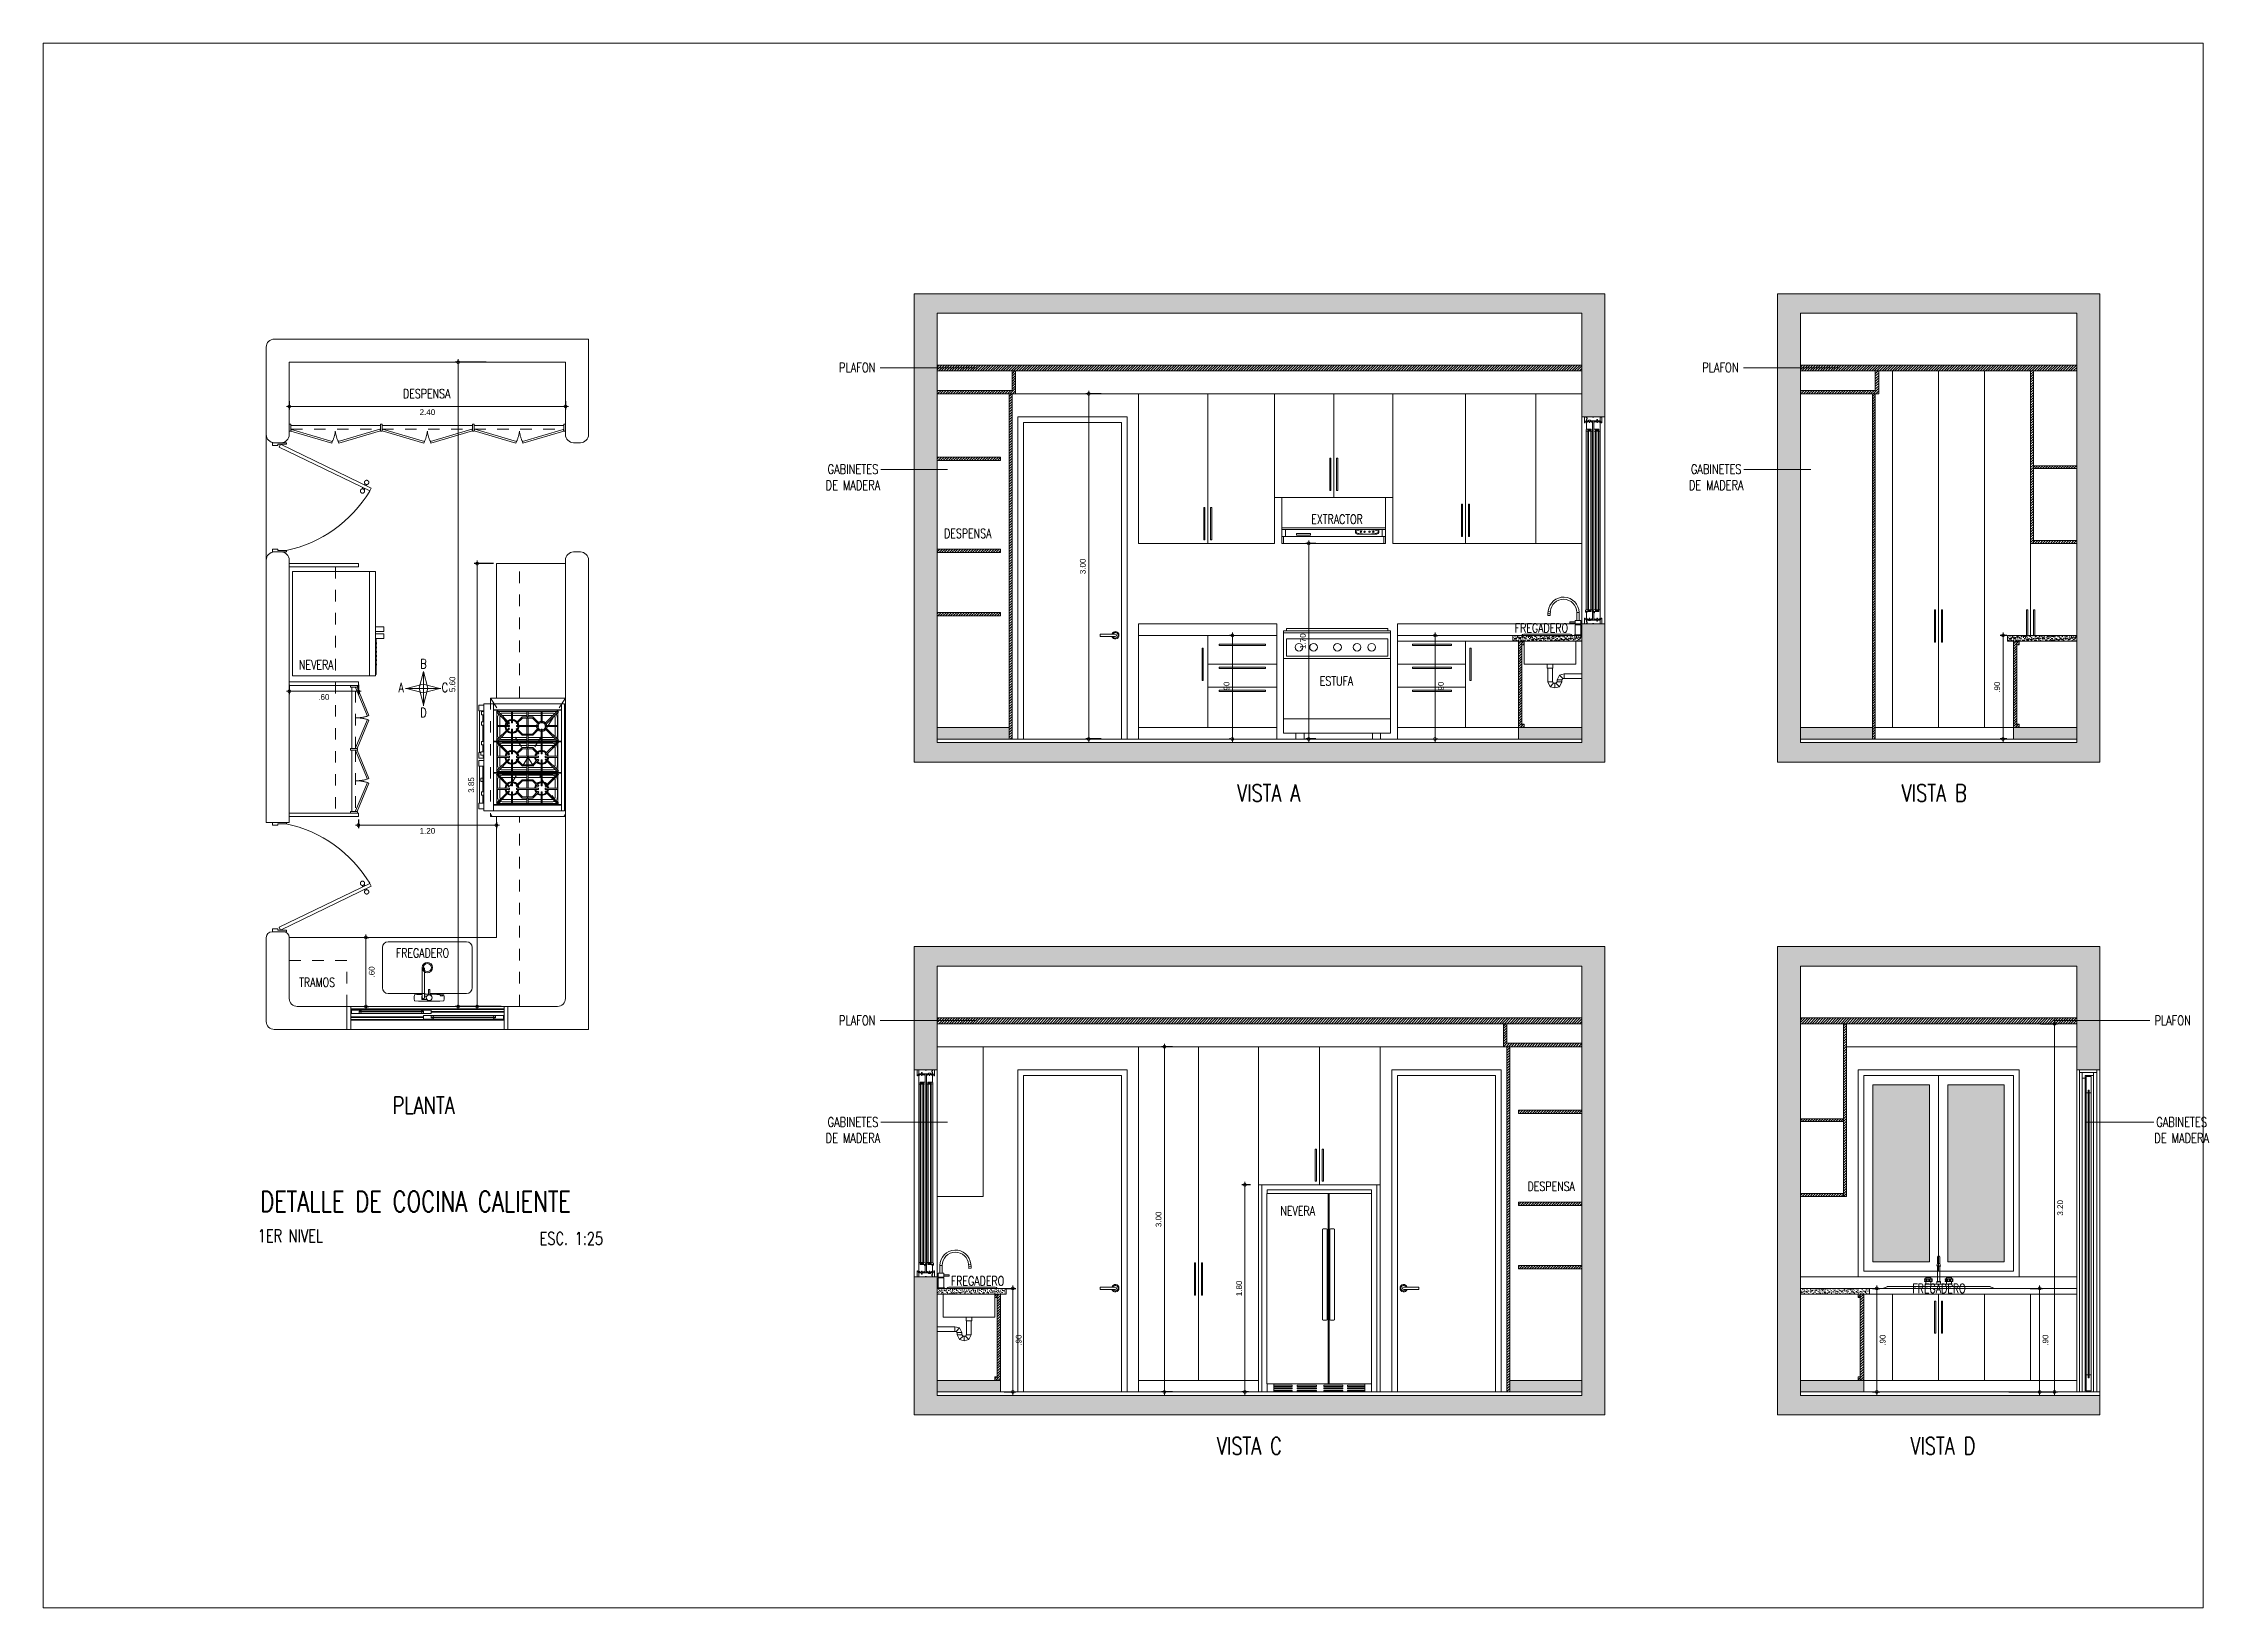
# Model space of a CAD drawing. Header units: metres. Extents: x 8 to 2416, y -346 to 476.
# Drawn here: x 368.8 to 387.62, y 6.4 to 20 of the extents above; entities that cross this region are included whole.
import ezdxf

# ---------------------------------------------------------------- set-up
doc = ezdxf.new("R2010")
doc.units = ezdxf.units.M
doc.header["$PDMODE"] = 34
for name, pattern in [('0', [0]), ('CONTINU', [0]), ('DASHED', [0.75, 0.5, -0.25]), ('DASHED2', [0.375, 0.25, -0.125]), ('HIDDEN2', [0.1875, 0.125, -0.0625])]:
    doc.linetypes.add(name, pattern=pattern)
doc.layers.get('0').update_dxf_attribs({"color": 250, "linetype": '0', "lineweight": 20})
doc.layers.get('Defpoints').update_dxf_attribs({"color": 6})
for name, color, linetype, lineweight in [('01a_Mobiliario', 250, 'Continuous', 0), ('A-DOOR', 35, 'Continuous', 5), ('A-EQPM-OVHD', 253, 'DASHED2', 5), ('A-WALL', 250, 'Continuous', 20), ('corte', 250, 'Continuous', 20), ('cristales', 131, 'Continuous', 0), ('DIMENSIONES', 5, 'Continuous', 5), ('MOB FIJOS', 251, 'Continuous', 0), ('MOBILIARIOS', 252, 'Continuous', 0), ('piso', 253, 'Continuous', 0), ('PLF 01', 252, 'Continuous', 9), ('PROYECCION', 9, 'DASHED', 0), ('SE-2', 252, 'Continuous', 9), ('SE-2-MADERA', 36, 'Continuous', 9), ('SE-3', 253, 'Continuous', 5), ('SE-4', 254, 'Continuous', 0), ('textos', 7, 'Continuous', 0)]:
    doc.layers.add(name, color=color, linetype=linetype, lineweight=lineweight)
doc.layers.add('RELLENO SECCION', color=8, linetype='Continuous', lineweight=0, transparency=0.4)
doc.layers.add('www.dwgautocad.com', color=7, linetype='Continuous')
doc.styles.add('Arch-Dim', font='romans.shx', dxfattribs={"width": 0.75})
doc.styles.add('ESC25-2mm', font='arial.ttf', dxfattribs={"height": 0.05})
doc.dimstyles.new('DIMS25', dxfattribs={"dimtxt": 0.05, "dimasz": 0.05, "dimexe": 0.025, "dimexo": 0.025, "dimgap": 0.025, "dimtad": 2, "dimzin": 4, "dimdsep": 46, "dimtxsty": 'ESC25-2mm', "dimblk": 'DOTSMALL', "dimcen": 0.025, "dimdle": 0.025, "dimclrd": 256, "dimclre": 256, "dimclrt": 1, "dimadec": 0, "dimazin": 0, "dimtfac": 1, "dimtix": 1, "dimtmove": 2, "dimatfit": 3, "dimfxl": 1, "dimtolj": 1, "dimtzin": 0, "dimlwd": -1, "dimarcsym": 0})

msp = doc.modelspace()

# ---------------------------------------------------------------- texts
at = {"layer": 'textos', "style": 'Arch-Dim'}
for s, insert, char_height, width, attachment_point in [('\\pxsm1,qc;{\\H0.2554x;PLAFON}', (377.3807, 17.2191, -0.1952), 0.326944, 3.010068, 3), ('\\pxsm1,qc;{\\H0.2554x;PLAFON}', (384.8814, 17.2191, -0.1952), 0.326944, 3.010068, 3), ('\\pxsm1,qc;{\\H0.2554x;GABINETES\\PDE MADERA}', (377.3437, 16.3356, -0.1952), 0.326944, 3.010068, 3), ('\\pxsm1,qc;{\\H0.2554x;GABINETES\\PDE MADERA}', (384.8444, 16.3356, -0.1952), 0.326944, 3.010068, 3), ('\\pxt5.9124,29;NEVERA', (371.0249, 14.5533), 0.08, 26.65337, 7), ('\\pxt5.9124,29;FREGADERO', (372.3294, 12.1288), 0.08, 26.65337, 3), ('\\pxt5.9124,29;TRAMOS', (371.0272, 11.7945), 0.08, 26.65337, 7), ('\\pxsm1,qc;{\\H0.2554x;PLAFON}', (377.3807, 11.5446, -0.1952), 0.326944, 3.010068, 3), ('\\pxsm1,qc;{\\H0.2554x;PLAFON}', (385.8009, 11.5446, -0.1952), 0.326944, 3.010068, 1), ('\\pxsm1,qc;{\\H0.2554x;GABINETES\\PDE MADERA}', (377.3437, 10.6611, -0.1952), 0.326944, 3.010068, 3), ('\\pxsm1,qc;{\\H0.2554x;GABINETES\\PDE MADERA}', (385.879, 10.6611, -0.1952), 0.326944, 3.010068, 1)]:
    msp.add_mtext(s, dxfattribs=dict(at, insert=insert, char_height=char_height, width=width, attachment_point=attachment_point))
at = {"layer": 'textos', "insert": (371.9289, 16.9099), "char_height": 0.08, "attachment_point": 7, "style": 'Arch-Dim'}
msp.add_mtext_dynamic_manual_height_columns('DESPENSA', width=1.167714, gutter_width=1, heights=[0], dxfattribs=at)
at = {"layer": 'textos', "lineweight": 13, "char_height": 0.08, "style": 'Arch-Dim'}
for s, insert, width, attachment_point in [('\\pxt5.9124,29;EXTRACTOR', (379.8212, 15.8993, -0.2932), 26.65337, 1), ('\\pxt5.9124,29;DESPENSA', (376.6303, 15.7754, -0.4644), 26.65337, 1), ('\\pxt5.9124,29;FREGADERO', (381.5893, 14.9537, -0.2927), 26.65337, 1), ('\\pxt5.9124,29;B', (372.1338, 14.6423), 1.189165, 3), ('\\pxt5.9124,29;ESTUFA', (379.8952, 14.493, -0.2663), 26.65337, 1), ('\\pxt5.9124,29;A', (371.9367, 14.4366), 1.189165, 3), ('\\pxt5.9124,29;C', (372.3197, 14.4366), 1.189165, 3), ('\\pxt5.9124,29;D', (372.1338, 14.2186), 1.189165, 3), ('\\pxt5.9124,29;DESPENSA', (382.1119, 10.1008, -0.4644), 26.65337, 3), ('\\pxt5.9124,29;NEVERA', (379.8535, 9.8884), 26.65337, 3), ('\\pxt5.9124,29;FREGADERO', (377.1528, 9.2791, -0.2927), 26.65337, 3), ('\\pxt5.9124,29;FREGADERO', (385.5066, 9.2138, -0.2927), 26.65337, 3)]:
    msp.add_mtext(s, dxfattribs=dict(at, insert=insert, width=width, attachment_point=attachment_point))
at = {"layer": 'textos', "lineweight": 13, "style": 'Arch-Dim'}
for s, insert, char_height, attachment_point in [('\\pxt5,13;VISTA A', (379.1769, 13.5548), 0.15, 1), ('\\pxt5,13;VISTA B', (384.9519, 13.5548), 0.15, 1), ('PLANTA', (371.8392, 10.84), 0.15, 1), ('DETALLE DE COCINA CALIENTE', (370.6866, 10.0193), 0.18, 1), ('1ER NIVEL', (370.666, 9.6866), 0.11, 1), ('ESC. 1:25', (373.116, 9.6629), 0.11, 1), ('\\pxt5,13;VISTA C', (379.5653, 7.8803), 0.15, 3), ('\\pxt5,13;VISTA D', (385.5917, 7.8803), 0.15, 3)]:
    msp.add_mtext_dynamic_manual_height_columns(s, width=26.65337, gutter_width=15, heights=[0], dxfattribs=dict(at, insert=insert, char_height=char_height, attachment_point=attachment_point))

# ---------------------------------------------------------------- blocks, each defined once
blk = doc.blocks.new('A$C2b2ba321')
at = {"layer": 'SE-2'}
for p, q in [((0, 1.756), (0.002, 1.757)), ((0, 1.754), (0, 1.756)), ((0, 1.726), (0, 1.754)), ((0, 0.07), (0, 1.726)), ((0, 1.726), (0, 1.726)), ((0.91, 1.726), (0, 1.726)), ((0.002, 1.757), (0.002, 1.757)), ((0.002, 1.757), (0.014, 1.757)), ((0.014, 1.757), (0.894, 1.757)), ((0.37, 0.07), (0.37, 1.726)), ((0.378, 0.07), (0.378, 1.726)), ((0.894, 1.757), (0.907, 1.757)), ((0.907, 1.757), (0.907, 1.756)), ((0.907, 1.756), (0.908, 1.756)), ((0.908, 1.756), (0.908, 1.756)), ((0.908, 1.756), (0.908, 1.754)), ((0.908, 1.754), (0.908, 1.754)), ((0.908, 1.754), (0.908, 1.726)), ((0.91, 1.726), (0.91, 0.07)), ((0.322, 1.406), (0.321, 1.389)), ((0.321, 1.389), (0.321, 0.671)), ((0.327, 1.417), (0.322, 1.414)), ((0.322, 1.414), (0.322, 1.406)), ((0.358, 1.417), (0.327, 1.417)), ((0.362, 1.414), (0.358, 1.417)), ((0.363, 1.406), (0.362, 1.414)), ((0.363, 1.389), (0.363, 1.406)), ((0.363, 1.371), (0.363, 1.389)), ((0.363, 1.128), (0.363, 1.371)), ((0.385, 1.406), (0.386, 1.414)), ((0.385, 1.389), (0.385, 1.406)), ((0.385, 1.371), (0.385, 1.389)), ((0.385, 1.128), (0.385, 1.371)), ((0.386, 1.414), (0.391, 1.417)), ((0.391, 1.417), (0.422, 1.417)), ((0.422, 1.417), (0.426, 1.414)), ((0.426, 1.414), (0.427, 1.406)), ((0.427, 1.406), (0.427, 1.389)), ((0.427, 1.389), (0.427, 0.853)), ((0.363, 1.094), (0.363, 1.128)), ((0.363, 1.058), (0.363, 1.094)), ((0.363, 1.022), (0.363, 1.058)), ((0.363, 0.985), (0.363, 1.022)), ((0.363, 0.949), (0.363, 0.985)), ((0.363, 0.916), (0.363, 0.949)), ((0.385, 1.094), (0.385, 1.128)), ((0.385, 1.058), (0.385, 1.094)), ((0.385, 1.022), (0.385, 1.058)), ((0.385, 0.985), (0.385, 1.022)), ((0.385, 0.949), (0.385, 0.985)), ((0.385, 0.916), (0.385, 0.949)), ((0.363, 0.671), (0.363, 0.916)), ((0.385, 0.671), (0.385, 0.916)), ((0.427, 0.853), (0.427, 0.824)), ((0.427, 0.824), (0.427, 0.797)), ((0.427, 0.797), (0.427, 0.77)), ((0.427, 0.77), (0.427, 0.744)), ((0.321, 0.671), (0.321, 0.653)), ((0.321, 0.653), (0.322, 0.636)), ((0.322, 0.636), (0.322, 0.628)), ((0.322, 0.628), (0.327, 0.625)), ((0.327, 0.625), (0.358, 0.625)), ((0.358, 0.625), (0.362, 0.628)), ((0.362, 0.628), (0.363, 0.636)), ((0.363, 0.653), (0.363, 0.671)), ((0.363, 0.636), (0.363, 0.653)), ((0.385, 0.653), (0.385, 0.671)), ((0.385, 0.636), (0.385, 0.653)), ((0.386, 0.628), (0.385, 0.636)), ((0.391, 0.625), (0.386, 0.628)), ((0.422, 0.625), (0.391, 0.625)), ((0.426, 0.628), (0.422, 0.625)), ((0.427, 0.636), (0.426, 0.628)), ((0.427, 0.744), (0.427, 0.695)), ((0.427, 0.695), (0.427, 0.671)), ((0.427, 0.671), (0.427, 0.653)), ((0.427, 0.653), (0.427, 0.636)), ((0.91, 0.07), (0, 0.07)), ((0, 0.059), (0, 0.07)), ((0, 0.037), (0, 0.059)), ((0, 0.026), (0, 0.037)), ((0, 0.014), (0, 0.026)), ((0, 0.002), (0, 0.014)), ((0, 0.001), (0, 0.002)), ((0, 0), (0, 0.001)), ((0.014, 0), (0, 0)), ((0.028, 0), (0.014, 0)), ((0.03, 0), (0.028, 0)), ((0.031, 0), (0.03, 0)), ((0.032, 0), (0.031, 0)), ((0.038, 0), (0.032, 0)), ((0.032, 0), (0.032, 0)), ((0.208, 0), (0.038, 0)), ((0.058, 0.07), (0.058, 0)), ((0.208, 0.059), (0.058, 0.059)), ((0.058, 0.059), (0.058, 0.048)), ((0.058, 0.048), (0.208, 0.048)), ((0.208, 0.037), (0.058, 0.037)), ((0.058, 0.037), (0.058, 0.026)), ((0.058, 0.026), (0.208, 0.026)), ((0.208, 0.014), (0.058, 0.014)), ((0.058, 0.014), (0.058, 0.003)), ((0.058, 0.003), (0.208, 0.003)), ((0.208, 0.048), (0.208, 0.059)), ((0.208, 0.026), (0.208, 0.037)), ((0.208, 0.003), (0.208, 0.014)), ((0.25, 0), (0.208, 0)), ((0.25, 0.059), (0.25, 0.048)), ((0.415, 0.059), (0.25, 0.059)), ((0.25, 0.048), (0.415, 0.048)), ((0.415, 0.037), (0.25, 0.037)), ((0.25, 0.037), (0.25, 0.026)), ((0.25, 0.026), (0.415, 0.026)), ((0.415, 0.014), (0.25, 0.014)), ((0.25, 0.014), (0.25, 0.003)), ((0.25, 0.003), (0.415, 0.003)), ((0.415, 0), (0.25, 0)), ((0.415, 0.048), (0.415, 0.059)), ((0.415, 0.026), (0.415, 0.037)), ((0.415, 0.003), (0.415, 0.014)), ((0.478, 0), (0.415, 0)), ((0.647, 0.059), (0.478, 0.059)), ((0.478, 0.059), (0.478, 0.048)), ((0.478, 0.048), (0.647, 0.048)), ((0.647, 0.037), (0.478, 0.037)), ((0.478, 0.037), (0.478, 0.026)), ((0.478, 0.026), (0.647, 0.026)), ((0.647, 0.014), (0.478, 0.014)), ((0.478, 0.014), (0.478, 0.003)), ((0.478, 0.003), (0.647, 0.003)), ((0.647, 0), (0.478, 0)), ((0.647, 0.048), (0.647, 0.059)), ((0.647, 0.026), (0.647, 0.037)), ((0.647, 0.003), (0.647, 0.014)), ((0.689, 0), (0.647, 0)), ((0.689, 0.059), (0.689, 0.048)), ((0.849, 0.059), (0.689, 0.059)), ((0.689, 0.048), (0.849, 0.048)), ((0.689, 0.037), (0.689, 0.026)), ((0.849, 0.037), (0.689, 0.037)), ((0.689, 0.026), (0.849, 0.026)), ((0.689, 0.014), (0.689, 0.003)), ((0.849, 0.014), (0.689, 0.014)), ((0.689, 0.003), (0.849, 0.003)), ((0.867, 0), (0.689, 0)), ((0.849, 0), (0.849, 0.07)), ((0.875, 0), (0.867, 0)), ((0.877, 0), (0.875, 0)), ((0.879, 0), (0.877, 0)), ((0.881, 0), (0.879, 0)), ((0.894, 0), (0.881, 0)), ((0.905, 0), (0.894, 0)), ((0.908, 0.001), (0.905, 0)), ((0.905, 0), (0.905, 0)), ((0.908, 0.07), (0.908, 0.059)), ((0.908, 0.059), (0.908, 0.037)), ((0.908, 0.037), (0.908, 0.026)), ((0.908, 0.026), (0.908, 0.014)), ((0.908, 0.014), (0.908, 0.003)), ((0.908, 0.003), (0.908, 0.001))]:
    blk.add_line(p, q, dxfattribs=at)
blk = doc.blocks.new('puerta 1.00')
at = {"layer": 'A-DOOR'}
for p, q in [((-0.15, -0.012), (-0.937, -0.395)), ((-0.138, -0.038), (-0.925, -0.42)), ((-0.138, -0.038), (-0.15, -0.012)), ((-0.895, -0.374), (-0.9, -0.364)), ((-0.878, -0.366), (-0.883, -0.356)), ((-0.937, -0.395), (-0.925, -0.42)), ((-0.882, -0.4), (-0.877, -0.41)), ((-0.865, -0.392), (-0.86, -0.402))]:
    blk.add_line(p, q, dxfattribs=at)
for points in [[(-0.08, 0), (-0.08, -0.025), (-0.125, -0.025), (-0.125, -0.012), (-0.2, -0.012), (-0.2, 0), (-0.08, 0)], [(-0.08, -0.95), (-0.08, -0.925), (-0.125, -0.925), (-0.125, -0.937), (-0.2, -0.937), (-0.2, -0.95), (-0.08, -0.95)]]:
    blk.add_lwpolyline(points, dxfattribs=at)
blk.add_arc((0.037, 0.16), 1.123, 211.1336, 257.8343, dxfattribs=at)
for points in [[(-0.898, -0.364), (-0.903, -0.364), (-0.912, -0.359), (-0.917, -0.35), (-0.917, -0.34), (-0.912, -0.332), (-0.903, -0.327), (-0.893, -0.327), (-0.884, -0.332), (-0.879, -0.34), (-0.879, -0.35), (-0.884, -0.359), (-0.893, -0.364), (-0.898, -0.364)], [(-0.862, -0.439), (-0.867, -0.439), (-0.875, -0.434), (-0.88, -0.426), (-0.88, -0.416), (-0.875, -0.407), (-0.867, -0.402), (-0.857, -0.402), (-0.848, -0.407), (-0.843, -0.416), (-0.843, -0.426), (-0.848, -0.434), (-0.857, -0.439), (-0.862, -0.439)]]:
    blk.add_open_spline(points, degree=2, dxfattribs=at)
blk = doc.blocks.new('refrigerador 23 planta')
at = {"layer": 'www.dwgautocad.com', "color": 0, "linetype": 'Continuous', "lineweight": 0}
for p, q in [((8.823, 1.222), (8.823, 1.942)), ((8.823, 1.942), (9.731, 1.942)), ((9.731, 1.942), (9.731, 1.222)), ((9.731, 1.274), (8.823, 1.274)), ((8.823, 1.222), (9.731, 1.222)), ((8.834, 1.215), (8.834, 1.222)), ((9.146, 1.215), (8.834, 1.215)), ((8.916, 1.213), (8.916, 1.215)), ((8.928, 1.213), (8.916, 1.213)), ((8.928, 1.215), (8.928, 1.213)), ((8.953, 1.213), (8.953, 1.215)), ((8.965, 1.213), (8.953, 1.213)), ((8.965, 1.215), (8.965, 1.213)), ((8.989, 1.213), (8.989, 1.215)), ((9.002, 1.213), (8.989, 1.213)), ((9.002, 1.215), (9.002, 1.213)), ((9.026, 1.213), (9.026, 1.215)), ((9.038, 1.213), (9.026, 1.213)), ((9.038, 1.215), (9.038, 1.213)), ((9.063, 1.213), (9.063, 1.215)), ((9.075, 1.213), (9.063, 1.213)), ((9.075, 1.215), (9.075, 1.213)), ((9.099, 1.213), (9.099, 1.215)), ((9.112, 1.213), (9.099, 1.213)), ((9.112, 1.215), (9.112, 1.213)), ((9.146, 1.159), (9.146, 1.222)), ((9.146, 1.157), (9.146, 1.159)), ((9.146, 1.152), (9.146, 1.157)), ((9.147, 1.149), (9.146, 1.152)), ((9.187, 1.149), (9.147, 1.149)), ((9.188, 1.157), (9.187, 1.152)), ((9.187, 1.152), (9.187, 1.149)), ((9.188, 1.222), (9.188, 1.201)), ((9.188, 1.201), (9.188, 1.194)), ((9.188, 1.194), (9.188, 1.157)), ((9.208, 1.162), (9.208, 1.222)), ((9.208, 1.159), (9.208, 1.162)), ((9.208, 1.157), (9.208, 1.159)), ((9.209, 1.152), (9.208, 1.157)), ((9.209, 1.149), (9.209, 1.152)), ((9.249, 1.149), (9.209, 1.149)), ((9.25, 1.152), (9.249, 1.149)), ((9.25, 1.222), (9.25, 1.157)), ((9.25, 1.157), (9.25, 1.152))]:
    blk.add_line(p, q, dxfattribs=at)
blk = doc.blocks.new('A$C3ed47c56')
at = {"layer": 'MOBILIARIOS'}
for p, q in [((0, 0.962), (0, 0.962)), ((0, 0.962), (0.001, 0.962)), ((0, 0.962), (0, 0.912)), ((0.001, 0.962), (0.003, 0.962)), ((0.003, 0.962), (0.004, 0.962)), ((0.004, 0.962), (0.007, 0.962)), ((0.007, 0.962), (0.009, 0.962)), ((0.009, 0.962), (0.013, 0.962)), ((0.013, 0.962), (0.016, 0.962)), ((0.016, 0.962), (0.019, 0.962)), ((0.019, 0.962), (0.043, 0.962)), ((0.043, 0.051), (0.043, 0.981)), ((0.043, 0.981), (0.743, 0.981)), ((0.043, 0.981), (0.127, 0.981)), ((0.043, 0.981), (0.043, 0.051)), ((0.718, 0.981), (0.127, 0.981)), ((0.127, 0.981), (0.127, 0.931)), ((0.743, 0.981), (0.718, 0.981)), ((0.718, 0.981), (0.718, 0.051)), ((0.743, 0.981), (0.743, 0.051)), ((0.743, 0.051), (0.743, 0.981)), ((0, 0.912), (0, 0.912)), ((0, 0.912), (0.001, 0.912)), ((0.001, 0.912), (0.003, 0.912)), ((0.003, 0.912), (0.004, 0.912)), ((0.004, 0.912), (0.007, 0.912)), ((0.004, 0.593), (0.004, 0.912)), ((0.007, 0.912), (0.009, 0.912)), ((0.009, 0.912), (0.013, 0.912)), ((0.013, 0.912), (0.016, 0.912)), ((0.016, 0.912), (0.019, 0.912)), ((0.019, 0.912), (0.043, 0.912)), ((0.024, 0.841), (0.024, 0.845)), ((0.043, 0.845), (0.024, 0.845)), ((0.024, 0.836), (0.024, 0.841)), ((0.024, 0.83), (0.024, 0.836)), ((0.024, 0.825), (0.024, 0.83)), ((0.024, 0.82), (0.024, 0.825)), ((0.024, 0.815), (0.024, 0.82)), ((0.024, 0.815), (0.043, 0.815)), ((0.034, 0.845), (0.034, 0.912)), ((0.034, 0.726), (0.034, 0.815)), ((0.717, 0.931), (0.127, 0.931)), ((0.127, 0.931), (0.127, 0.926)), ((0.127, 0.926), (0.717, 0.926)), ((0.127, 0.652), (0.127, 0.926)), ((0.153, 0.912), (0.161, 0.919)), ((0.26, 0.806), (0.153, 0.912)), ((0.26, 0.772), (0.153, 0.665)), ((0.157, 0.916), (0.157, 0.794)), ((0.282, 0.916), (0.157, 0.916)), ((0.157, 0.784), (0.157, 0.794)), ((0.267, 0.794), (0.157, 0.794)), ((0.267, 0.784), (0.157, 0.784)), ((0.157, 0.784), (0.157, 0.662)), ((0.267, 0.813), (0.161, 0.919)), ((0.267, 0.764), (0.161, 0.658)), ((0.162, 0.861), (0.163, 0.868)), ((0.162, 0.794), (0.162, 0.861)), ((0.162, 0.711), (0.162, 0.784)), ((0.163, 0.868), (0.164, 0.875)), ((0.164, 0.875), (0.167, 0.881)), ((0.167, 0.881), (0.171, 0.887)), ((0.171, 0.887), (0.175, 0.891)), ((0.183, 0.868), (0.182, 0.864)), ((0.182, 0.864), (0.182, 0.86)), ((0.182, 0.86), (0.182, 0.794)), ((0.182, 0.784), (0.182, 0.712)), ((0.185, 0.871), (0.183, 0.868)), ((0.184, 0.896), (0.188, 0.899)), ((0.187, 0.874), (0.185, 0.871)), ((0.189, 0.876), (0.187, 0.874)), ((0.188, 0.899), (0.195, 0.9)), ((0.189, 0.876), (0.189, 0.876)), ((0.195, 0.9), (0.202, 0.901)), ((0.203, 0.881), (0.199, 0.881)), ((0.202, 0.901), (0.282, 0.901)), ((0.282, 0.881), (0.203, 0.881)), ((0.228, 0.776), (0.227, 0.784)), ((0.228, 0.796), (0.231, 0.806)), ((0.228, 0.794), (0.228, 0.796)), ((0.231, 0.765), (0.228, 0.776)), ((0.231, 0.806), (0.235, 0.816)), ((0.235, 0.756), (0.231, 0.765)), ((0.233, 0.776), (0.232, 0.784)), ((0.233, 0.795), (0.235, 0.805)), ((0.233, 0.794), (0.233, 0.795)), ((0.235, 0.767), (0.233, 0.776)), ((0.235, 0.816), (0.241, 0.824)), ((0.235, 0.805), (0.239, 0.813)), ((0.236, 0.777), (0.235, 0.784)), ((0.239, 0.758), (0.235, 0.767)), ((0.239, 0.751), (0.235, 0.756)), ((0.236, 0.795), (0.238, 0.804)), ((0.236, 0.794), (0.236, 0.795)), ((0.238, 0.768), (0.236, 0.777)), ((0.238, 0.804), (0.242, 0.812)), ((0.242, 0.76), (0.238, 0.768)), ((0.239, 0.813), (0.245, 0.821)), ((0.242, 0.754), (0.239, 0.758)), ((0.241, 0.824), (0.241, 0.825)), ((0.242, 0.812), (0.247, 0.819)), ((0.244, 0.756), (0.242, 0.76)), ((0.248, 0.832), (0.257, 0.838)), ((0.248, 0.832), (0.248, 0.832)), ((0.252, 0.828), (0.259, 0.834)), ((0.254, 0.826), (0.261, 0.831)), ((0.257, 0.838), (0.266, 0.842)), ((0.259, 0.834), (0.268, 0.838)), ((0.26, 0.806), (0.267, 0.813)), ((0.26, 0.772), (0.267, 0.764)), ((0.261, 0.831), (0.269, 0.835)), ((0.266, 0.842), (0.277, 0.845)), ((0.267, 0.784), (0.267, 0.794)), ((0.268, 0.838), (0.277, 0.84)), ((0.269, 0.835), (0.278, 0.837)), ((0.277, 0.845), (0.282, 0.845)), ((0.277, 0.84), (0.282, 0.84)), ((0.278, 0.837), (0.282, 0.837)), ((0.282, 0.916), (0.292, 0.916)), ((0.282, 0.816), (0.282, 0.916)), ((0.282, 0.816), (0.292, 0.816)), ((0.282, 0.762), (0.292, 0.762)), ((0.282, 0.762), (0.282, 0.662)), ((0.292, 0.816), (0.292, 0.916)), ((0.541, 0.916), (0.292, 0.916)), ((0.292, 0.901), (0.417, 0.901)), ((0.417, 0.881), (0.292, 0.881)), ((0.292, 0.845), (0.297, 0.845)), ((0.292, 0.84), (0.297, 0.84)), ((0.292, 0.837), (0.296, 0.837)), ((0.292, 0.762), (0.292, 0.662)), ((0.296, 0.837), (0.305, 0.835)), ((0.297, 0.845), (0.308, 0.842)), ((0.297, 0.84), (0.306, 0.838)), ((0.305, 0.835), (0.313, 0.831)), ((0.306, 0.838), (0.314, 0.834)), ((0.308, 0.842), (0.317, 0.838)), ((0.313, 0.831), (0.32, 0.826)), ((0.314, 0.834), (0.322, 0.828)), ((0.317, 0.838), (0.326, 0.832)), ((0.32, 0.826), (0.326, 0.82)), ((0.322, 0.828), (0.328, 0.822)), ((0.323, 0.817), (0.375, 0.869)), ((0.331, 0.81), (0.323, 0.817)), ((0.331, 0.767), (0.323, 0.76)), ((0.323, 0.76), (0.375, 0.709)), ((0.326, 0.832), (0.332, 0.826)), ((0.326, 0.784), (0.326, 0.794)), ((0.417, 0.794), (0.326, 0.794)), ((0.417, 0.784), (0.326, 0.784)), ((0.329, 0.755), (0.327, 0.752)), ((0.331, 0.753), (0.329, 0.751)), ((0.331, 0.81), (0.379, 0.859)), ((0.331, 0.767), (0.379, 0.719)), ((0.332, 0.812), (0.336, 0.804)), ((0.334, 0.814), (0.335, 0.813)), ((0.336, 0.768), (0.334, 0.764)), ((0.335, 0.813), (0.339, 0.805)), ((0.336, 0.804), (0.338, 0.795)), ((0.338, 0.777), (0.336, 0.768)), ((0.339, 0.767), (0.336, 0.762)), ((0.338, 0.818), (0.339, 0.816)), ((0.338, 0.795), (0.338, 0.794)), ((0.339, 0.784), (0.338, 0.777)), ((0.339, 0.816), (0.343, 0.806)), ((0.339, 0.805), (0.341, 0.795)), ((0.341, 0.776), (0.339, 0.767)), ((0.343, 0.765), (0.34, 0.758)), ((0.341, 0.795), (0.341, 0.794)), ((0.342, 0.784), (0.341, 0.776)), ((0.343, 0.806), (0.346, 0.796)), ((0.346, 0.776), (0.343, 0.765)), ((0.346, 0.796), (0.346, 0.794)), ((0.347, 0.784), (0.346, 0.776)), ((0.375, 0.869), (0.422, 0.869)), ((0.379, 0.859), (0.422, 0.859)), ((0.417, 0.916), (0.417, 0.869)), ((0.417, 0.859), (0.417, 0.794)), ((0.427, 0.794), (0.417, 0.794)), ((0.427, 0.784), (0.417, 0.784)), ((0.417, 0.784), (0.417, 0.719)), ((0.422, 0.859), (0.422, 0.869)), ((0.469, 0.869), (0.422, 0.869)), ((0.465, 0.859), (0.422, 0.859)), ((0.427, 0.869), (0.427, 0.916)), ((0.427, 0.901), (0.541, 0.901)), ((0.541, 0.881), (0.427, 0.881)), ((0.427, 0.794), (0.427, 0.859)), ((0.517, 0.794), (0.427, 0.794)), ((0.517, 0.784), (0.427, 0.784)), ((0.427, 0.719), (0.427, 0.784)), ((0.513, 0.81), (0.465, 0.859)), ((0.513, 0.767), (0.465, 0.719)), ((0.521, 0.817), (0.469, 0.869)), ((0.521, 0.76), (0.469, 0.709)), ((0.487, 0.776), (0.486, 0.784)), ((0.487, 0.796), (0.49, 0.806)), ((0.487, 0.794), (0.487, 0.796)), ((0.49, 0.765), (0.487, 0.776)), ((0.49, 0.806), (0.494, 0.816)), ((0.494, 0.756), (0.49, 0.765)), ((0.492, 0.776), (0.491, 0.784)), ((0.492, 0.795), (0.494, 0.805)), ((0.492, 0.794), (0.492, 0.795)), ((0.494, 0.767), (0.492, 0.776)), ((0.494, 0.816), (0.5, 0.824)), ((0.494, 0.805), (0.498, 0.813)), ((0.495, 0.777), (0.494, 0.784)), ((0.498, 0.758), (0.494, 0.767)), ((0.497, 0.751), (0.494, 0.756)), ((0.495, 0.795), (0.497, 0.804)), ((0.495, 0.794), (0.495, 0.795)), ((0.497, 0.768), (0.495, 0.777)), ((0.497, 0.804), (0.501, 0.812)), ((0.501, 0.76), (0.497, 0.768)), ((0.498, 0.813), (0.503, 0.821)), ((0.501, 0.755), (0.498, 0.758)), ((0.501, 0.812), (0.505, 0.818)), ((0.503, 0.757), (0.501, 0.76)), ((0.507, 0.832), (0.516, 0.838)), ((0.507, 0.831), (0.507, 0.832)), ((0.51, 0.828), (0.511, 0.828)), ((0.511, 0.828), (0.518, 0.834)), ((0.512, 0.826), (0.513, 0.826)), ((0.513, 0.826), (0.52, 0.831)), ((0.513, 0.81), (0.521, 0.817)), ((0.513, 0.767), (0.521, 0.76)), ((0.516, 0.838), (0.525, 0.842)), ((0.517, 0.784), (0.517, 0.794)), ((0.518, 0.834), (0.527, 0.838)), ((0.52, 0.831), (0.528, 0.835)), ((0.525, 0.842), (0.536, 0.845)), ((0.527, 0.838), (0.536, 0.84)), ((0.528, 0.835), (0.537, 0.837)), ((0.536, 0.845), (0.541, 0.845)), ((0.536, 0.84), (0.541, 0.84)), ((0.537, 0.837), (0.541, 0.837)), ((0.541, 0.916), (0.551, 0.916)), ((0.541, 0.816), (0.541, 0.916)), ((0.541, 0.816), (0.551, 0.816)), ((0.541, 0.762), (0.551, 0.762)), ((0.541, 0.762), (0.541, 0.662)), ((0.551, 0.816), (0.551, 0.916)), ((0.687, 0.916), (0.551, 0.916)), ((0.551, 0.901), (0.642, 0.901)), ((0.641, 0.881), (0.551, 0.881)), ((0.551, 0.845), (0.556, 0.845)), ((0.551, 0.84), (0.556, 0.84)), ((0.551, 0.837), (0.555, 0.837)), ((0.551, 0.762), (0.551, 0.662)), ((0.555, 0.837), (0.564, 0.835)), ((0.556, 0.845), (0.567, 0.842)), ((0.556, 0.84), (0.565, 0.838)), ((0.564, 0.835), (0.572, 0.831)), ((0.565, 0.838), (0.573, 0.834)), ((0.567, 0.842), (0.576, 0.838)), ((0.572, 0.831), (0.579, 0.826)), ((0.573, 0.834), (0.581, 0.828)), ((0.576, 0.838), (0.585, 0.832)), ((0.577, 0.813), (0.683, 0.919)), ((0.584, 0.806), (0.577, 0.813)), ((0.577, 0.784), (0.577, 0.794)), ((0.577, 0.794), (0.687, 0.794)), ((0.577, 0.784), (0.687, 0.784)), ((0.584, 0.772), (0.577, 0.764)), ((0.577, 0.764), (0.683, 0.658)), ((0.579, 0.826), (0.585, 0.821)), ((0.581, 0.828), (0.587, 0.823)), ((0.584, 0.806), (0.691, 0.912)), ((0.584, 0.772), (0.691, 0.665)), ((0.585, 0.832), (0.59, 0.826)), ((0.587, 0.755), (0.586, 0.752)), ((0.591, 0.812), (0.591, 0.812)), ((0.591, 0.812), (0.595, 0.804)), ((0.593, 0.815), (0.594, 0.813)), ((0.595, 0.768), (0.593, 0.763)), ((0.594, 0.813), (0.598, 0.805)), ((0.595, 0.804), (0.597, 0.795)), ((0.597, 0.777), (0.595, 0.768)), ((0.598, 0.767), (0.595, 0.761)), ((0.596, 0.818), (0.598, 0.816)), ((0.597, 0.795), (0.597, 0.794)), ((0.598, 0.784), (0.597, 0.777)), ((0.598, 0.816), (0.602, 0.806)), ((0.598, 0.805), (0.6, 0.795)), ((0.6, 0.776), (0.598, 0.767)), ((0.602, 0.765), (0.599, 0.757)), ((0.6, 0.795), (0.6, 0.794)), ((0.601, 0.784), (0.6, 0.776)), ((0.602, 0.806), (0.605, 0.796)), ((0.605, 0.776), (0.602, 0.765)), ((0.605, 0.796), (0.605, 0.794)), ((0.606, 0.784), (0.605, 0.776)), ((0.645, 0.881), (0.641, 0.881)), ((0.642, 0.901), (0.649, 0.9)), ((0.649, 0.9), (0.656, 0.899)), ((0.657, 0.874), (0.655, 0.876)), ((0.655, 0.876), (0.655, 0.876)), ((0.656, 0.899), (0.66, 0.896)), ((0.659, 0.871), (0.657, 0.874)), ((0.661, 0.868), (0.659, 0.871)), ((0.662, 0.864), (0.661, 0.868)), ((0.662, 0.86), (0.662, 0.864)), ((0.662, 0.794), (0.662, 0.86)), ((0.662, 0.712), (0.662, 0.784)), ((0.669, 0.891), (0.673, 0.887)), ((0.673, 0.887), (0.677, 0.881)), ((0.677, 0.881), (0.68, 0.875)), ((0.68, 0.875), (0.681, 0.868)), ((0.681, 0.868), (0.682, 0.861)), ((0.682, 0.861), (0.682, 0.794)), ((0.682, 0.784), (0.682, 0.711)), ((0.691, 0.912), (0.683, 0.919)), ((0.687, 0.794), (0.687, 0.916)), ((0.687, 0.784), (0.687, 0.794)), ((0.687, 0.662), (0.687, 0.784)), ((0.717, 0.926), (0.717, 0.931)), ((0.717, 0.926), (0.717, 0.652)), ((0, 0.593), (0, 0.593)), ((0, 0.593), (0.001, 0.593)), ((0, 0.543), (0, 0.593)), ((0.001, 0.593), (0.003, 0.593)), ((0.003, 0.593), (0.004, 0.593)), ((0.004, 0.593), (0.007, 0.593)), ((0.007, 0.593), (0.009, 0.593)), ((0.009, 0.593), (0.013, 0.593)), ((0.013, 0.593), (0.016, 0.593)), ((0.016, 0.722), (0.016, 0.726)), ((0.036, 0.726), (0.016, 0.726)), ((0.016, 0.717), (0.016, 0.722)), ((0.016, 0.711), (0.016, 0.717)), ((0.016, 0.706), (0.016, 0.711)), ((0.016, 0.701), (0.016, 0.706)), ((0.016, 0.696), (0.016, 0.701)), ((0.016, 0.696), (0.036, 0.696)), ((0.016, 0.593), (0.019, 0.593)), ((0.019, 0.593), (0.043, 0.593)), ((0.034, 0.593), (0.034, 0.747)), ((0.043, 0.743), (0.036, 0.743)), ((0.036, 0.742), (0.036, 0.743)), ((0.036, 0.741), (0.036, 0.742)), ((0.036, 0.739), (0.036, 0.741)), ((0.036, 0.735), (0.036, 0.739)), ((0.036, 0.732), (0.036, 0.735)), ((0.036, 0.727), (0.036, 0.732)), ((0.036, 0.726), (0.036, 0.727)), ((0.036, 0.696), (0.036, 0.695)), ((0.036, 0.691), (0.036, 0.695)), ((0.036, 0.687), (0.036, 0.691)), ((0.036, 0.684), (0.036, 0.687)), ((0.036, 0.682), (0.036, 0.684)), ((0.036, 0.68), (0.036, 0.682)), ((0.043, 0.679), (0.036, 0.68)), ((0.036, 0.68), (0.036, 0.68)), ((0.717, 0.652), (0.127, 0.652)), ((0.127, 0.652), (0.127, 0.647)), ((0.717, 0.647), (0.127, 0.647)), ((0.127, 0.647), (0.127, 0.373)), ((0.153, 0.665), (0.161, 0.658)), ((0.153, 0.633), (0.161, 0.64)), ((0.26, 0.527), (0.153, 0.633)), ((0.157, 0.662), (0.282, 0.662)), ((0.157, 0.515), (0.157, 0.637)), ((0.157, 0.637), (0.282, 0.637)), ((0.267, 0.534), (0.161, 0.64)), ((0.163, 0.704), (0.162, 0.711)), ((0.162, 0.583), (0.163, 0.59)), ((0.162, 0.515), (0.162, 0.583)), ((0.164, 0.697), (0.163, 0.704)), ((0.163, 0.59), (0.164, 0.597)), ((0.167, 0.691), (0.164, 0.697)), ((0.164, 0.597), (0.167, 0.603)), ((0.171, 0.685), (0.167, 0.691)), ((0.167, 0.603), (0.171, 0.609)), ((0.172, 0.684), (0.171, 0.685)), ((0.171, 0.609), (0.175, 0.612)), ((0.182, 0.676), (0.18, 0.678)), ((0.182, 0.712), (0.182, 0.707)), ((0.182, 0.707), (0.183, 0.704)), ((0.188, 0.673), (0.182, 0.676)), ((0.182, 0.586), (0.183, 0.59)), ((0.182, 0.582), (0.182, 0.586)), ((0.182, 0.515), (0.182, 0.582)), ((0.183, 0.704), (0.185, 0.701)), ((0.183, 0.618), (0.188, 0.621)), ((0.183, 0.59), (0.185, 0.593)), ((0.185, 0.701), (0.186, 0.698)), ((0.185, 0.593), (0.187, 0.596)), ((0.187, 0.596), (0.189, 0.598)), ((0.195, 0.672), (0.188, 0.673)), ((0.188, 0.621), (0.195, 0.622)), ((0.195, 0.692), (0.195, 0.692)), ((0.195, 0.692), (0.199, 0.691)), ((0.202, 0.671), (0.195, 0.672)), ((0.195, 0.622), (0.202, 0.623)), ((0.198, 0.603), (0.199, 0.603)), ((0.199, 0.691), (0.203, 0.691)), ((0.199, 0.603), (0.203, 0.603)), ((0.282, 0.671), (0.202, 0.671)), ((0.202, 0.623), (0.282, 0.623)), ((0.203, 0.691), (0.282, 0.691)), ((0.203, 0.603), (0.282, 0.603)), ((0.248, 0.74), (0.245, 0.743)), ((0.257, 0.734), (0.248, 0.74)), ((0.248, 0.561), (0.257, 0.567)), ((0.252, 0.744), (0.249, 0.747)), ((0.254, 0.746), (0.251, 0.749)), ((0.259, 0.738), (0.252, 0.744)), ((0.261, 0.741), (0.254, 0.746)), ((0.266, 0.73), (0.257, 0.734)), ((0.257, 0.567), (0.266, 0.571)), ((0.268, 0.734), (0.259, 0.738)), ((0.259, 0.563), (0.268, 0.567)), ((0.269, 0.737), (0.261, 0.741)), ((0.277, 0.727), (0.266, 0.73)), ((0.266, 0.571), (0.277, 0.574)), ((0.277, 0.732), (0.268, 0.734)), ((0.268, 0.567), (0.277, 0.569)), ((0.278, 0.735), (0.269, 0.737)), ((0.269, 0.564), (0.278, 0.566)), ((0.282, 0.731), (0.277, 0.732)), ((0.282, 0.726), (0.277, 0.727)), ((0.277, 0.574), (0.282, 0.574)), ((0.277, 0.569), (0.282, 0.569)), ((0.282, 0.734), (0.278, 0.735)), ((0.278, 0.566), (0.282, 0.566)), ((0.282, 0.662), (0.292, 0.662)), ((0.282, 0.637), (0.292, 0.637)), ((0.282, 0.537), (0.282, 0.637)), ((0.296, 0.735), (0.292, 0.734)), ((0.297, 0.732), (0.292, 0.731)), ((0.297, 0.727), (0.292, 0.726)), ((0.292, 0.691), (0.417, 0.691)), ((0.417, 0.671), (0.292, 0.671)), ((0.292, 0.662), (0.541, 0.662)), ((0.292, 0.537), (0.292, 0.637)), ((0.292, 0.637), (0.541, 0.637)), ((0.292, 0.623), (0.417, 0.623)), ((0.292, 0.603), (0.417, 0.603)), ((0.292, 0.574), (0.297, 0.574)), ((0.292, 0.569), (0.297, 0.569)), ((0.292, 0.566), (0.296, 0.566)), ((0.305, 0.737), (0.296, 0.735)), ((0.296, 0.566), (0.305, 0.564)), ((0.306, 0.734), (0.297, 0.732)), ((0.308, 0.73), (0.297, 0.727)), ((0.297, 0.574), (0.308, 0.571)), ((0.297, 0.569), (0.306, 0.567)), ((0.313, 0.741), (0.305, 0.737)), ((0.314, 0.738), (0.306, 0.734)), ((0.306, 0.567), (0.314, 0.563)), ((0.317, 0.734), (0.308, 0.73)), ((0.308, 0.571), (0.317, 0.567)), ((0.32, 0.746), (0.313, 0.741)), ((0.322, 0.744), (0.314, 0.738)), ((0.326, 0.74), (0.317, 0.734)), ((0.317, 0.567), (0.326, 0.561)), ((0.327, 0.752), (0.32, 0.746)), ((0.329, 0.751), (0.322, 0.744)), ((0.323, 0.538), (0.375, 0.59)), ((0.333, 0.747), (0.326, 0.74)), ((0.331, 0.531), (0.379, 0.58)), ((0.334, 0.749), (0.333, 0.747)), ((0.375, 0.709), (0.422, 0.709)), ((0.375, 0.59), (0.422, 0.59)), ((0.379, 0.719), (0.422, 0.719)), ((0.379, 0.58), (0.422, 0.58)), ((0.417, 0.709), (0.417, 0.662)), ((0.417, 0.59), (0.417, 0.637)), ((0.417, 0.515), (0.417, 0.58)), ((0.465, 0.719), (0.422, 0.719)), ((0.422, 0.719), (0.422, 0.709)), ((0.469, 0.709), (0.422, 0.709)), ((0.422, 0.58), (0.422, 0.59)), ((0.469, 0.59), (0.422, 0.59)), ((0.465, 0.58), (0.422, 0.58)), ((0.427, 0.662), (0.427, 0.709)), ((0.427, 0.691), (0.541, 0.691)), ((0.541, 0.671), (0.427, 0.671)), ((0.427, 0.637), (0.427, 0.59)), ((0.427, 0.623), (0.541, 0.623)), ((0.427, 0.603), (0.541, 0.603)), ((0.427, 0.58), (0.427, 0.515)), ((0.513, 0.531), (0.465, 0.58)), ((0.521, 0.538), (0.469, 0.59)), ((0.507, 0.74), (0.504, 0.744)), ((0.511, 0.744), (0.507, 0.747)), ((0.516, 0.734), (0.507, 0.74)), ((0.507, 0.561), (0.516, 0.567)), ((0.513, 0.746), (0.509, 0.749)), ((0.518, 0.738), (0.511, 0.744)), ((0.52, 0.741), (0.513, 0.746)), ((0.525, 0.73), (0.516, 0.734)), ((0.516, 0.567), (0.525, 0.571)), ((0.527, 0.734), (0.518, 0.738)), ((0.518, 0.563), (0.527, 0.567)), ((0.528, 0.737), (0.52, 0.741)), ((0.536, 0.727), (0.525, 0.73)), ((0.525, 0.571), (0.536, 0.574)), ((0.536, 0.732), (0.527, 0.734)), ((0.527, 0.567), (0.536, 0.569)), ((0.537, 0.735), (0.528, 0.737)), ((0.528, 0.564), (0.537, 0.566)), ((0.541, 0.731), (0.536, 0.732)), ((0.541, 0.726), (0.536, 0.727)), ((0.536, 0.574), (0.541, 0.574)), ((0.536, 0.569), (0.541, 0.569)), ((0.541, 0.734), (0.537, 0.735)), ((0.537, 0.566), (0.541, 0.566)), ((0.541, 0.662), (0.551, 0.662)), ((0.541, 0.637), (0.551, 0.637)), ((0.541, 0.537), (0.541, 0.637)), ((0.555, 0.735), (0.551, 0.734)), ((0.556, 0.732), (0.551, 0.731)), ((0.556, 0.727), (0.551, 0.726)), ((0.551, 0.691), (0.641, 0.691)), ((0.642, 0.671), (0.551, 0.671)), ((0.551, 0.662), (0.687, 0.662)), ((0.551, 0.537), (0.551, 0.637)), ((0.551, 0.637), (0.687, 0.637)), ((0.551, 0.623), (0.642, 0.623)), ((0.551, 0.603), (0.641, 0.603)), ((0.551, 0.574), (0.556, 0.574)), ((0.551, 0.569), (0.556, 0.569)), ((0.551, 0.566), (0.555, 0.566)), ((0.564, 0.737), (0.555, 0.735)), ((0.555, 0.566), (0.564, 0.564)), ((0.565, 0.734), (0.556, 0.732)), ((0.567, 0.73), (0.556, 0.727)), ((0.556, 0.574), (0.567, 0.571)), ((0.556, 0.569), (0.565, 0.567)), ((0.572, 0.741), (0.564, 0.737)), ((0.573, 0.738), (0.565, 0.734)), ((0.565, 0.567), (0.573, 0.563)), ((0.576, 0.734), (0.567, 0.73)), ((0.567, 0.571), (0.576, 0.567)), ((0.579, 0.746), (0.572, 0.741)), ((0.581, 0.744), (0.573, 0.738)), ((0.585, 0.74), (0.576, 0.734)), ((0.576, 0.567), (0.585, 0.561)), ((0.577, 0.534), (0.683, 0.64)), ((0.586, 0.752), (0.579, 0.746)), ((0.588, 0.751), (0.581, 0.744)), ((0.584, 0.527), (0.691, 0.633)), ((0.592, 0.747), (0.585, 0.74)), ((0.589, 0.752), (0.588, 0.751)), ((0.593, 0.749), (0.592, 0.747)), ((0.641, 0.691), (0.645, 0.691)), ((0.641, 0.603), (0.645, 0.603)), ((0.649, 0.672), (0.642, 0.671)), ((0.642, 0.623), (0.649, 0.622)), ((0.645, 0.691), (0.649, 0.692)), ((0.645, 0.603), (0.646, 0.603)), ((0.649, 0.692), (0.649, 0.692)), ((0.656, 0.673), (0.649, 0.672)), ((0.649, 0.622), (0.656, 0.621)), ((0.655, 0.598), (0.657, 0.596)), ((0.662, 0.676), (0.656, 0.673)), ((0.656, 0.621), (0.661, 0.618)), ((0.657, 0.596), (0.659, 0.593)), ((0.658, 0.698), (0.659, 0.701)), ((0.659, 0.701), (0.661, 0.704)), ((0.659, 0.593), (0.661, 0.59)), ((0.661, 0.704), (0.662, 0.707)), ((0.661, 0.59), (0.662, 0.586)), ((0.662, 0.707), (0.662, 0.712)), ((0.664, 0.678), (0.662, 0.676)), ((0.662, 0.586), (0.662, 0.582)), ((0.662, 0.582), (0.662, 0.515)), ((0.669, 0.612), (0.673, 0.609)), ((0.673, 0.685), (0.672, 0.684)), ((0.677, 0.691), (0.673, 0.685)), ((0.673, 0.609), (0.677, 0.603)), ((0.68, 0.697), (0.677, 0.691)), ((0.677, 0.603), (0.68, 0.597)), ((0.681, 0.704), (0.68, 0.697)), ((0.68, 0.597), (0.681, 0.59)), ((0.682, 0.711), (0.681, 0.704)), ((0.681, 0.59), (0.682, 0.583)), ((0.682, 0.583), (0.682, 0.515)), ((0.691, 0.665), (0.683, 0.658)), ((0.691, 0.633), (0.683, 0.64)), ((0.687, 0.637), (0.687, 0.515)), ((0.717, 0.647), (0.717, 0.652)), ((0.717, 0.373), (0.717, 0.647)), ((0, 0.543), (0, 0.543)), ((0, 0.543), (0.001, 0.543)), ((0, 0.523), (0, 0.523)), ((0, 0.523), (0.001, 0.523)), ((0, 0.523), (0, 0.473)), ((0, 0.473), (0, 0.473)), ((0, 0.473), (0.001, 0.473)), ((0.001, 0.543), (0.003, 0.543)), ((0.001, 0.523), (0.003, 0.523)), ((0.001, 0.473), (0.003, 0.473)), ((0.003, 0.543), (0.004, 0.543)), ((0.003, 0.523), (0.004, 0.523)), ((0.003, 0.473), (0.004, 0.473)), ((0.004, 0.543), (0.007, 0.543)), ((0.004, 0.523), (0.007, 0.523)), ((0.004, 0.473), (0.007, 0.473)), ((0.004, 0.111), (0.004, 0.473)), ((0.007, 0.543), (0.009, 0.543)), ((0.007, 0.523), (0.009, 0.523)), ((0.007, 0.473), (0.009, 0.473)), ((0.009, 0.543), (0.013, 0.543)), ((0.009, 0.523), (0.013, 0.523)), ((0.009, 0.473), (0.013, 0.473)), ((0.013, 0.543), (0.016, 0.543)), ((0.013, 0.523), (0.016, 0.523)), ((0.013, 0.473), (0.016, 0.473)), ((0.016, 0.543), (0.019, 0.543)), ((0.016, 0.523), (0.019, 0.523)), ((0.016, 0.492), (0.016, 0.496)), ((0.036, 0.496), (0.016, 0.496)), ((0.016, 0.486), (0.016, 0.492)), ((0.016, 0.481), (0.016, 0.486)), ((0.016, 0.476), (0.016, 0.481)), ((0.016, 0.47), (0.016, 0.476)), ((0.016, 0.473), (0.016, 0.473)), ((0.016, 0.466), (0.016, 0.47)), ((0.016, 0.466), (0.036, 0.466)), ((0.019, 0.543), (0.043, 0.543)), ((0.019, 0.523), (0.043, 0.523)), ((0.024, 0.402), (0.024, 0.406)), ((0.043, 0.406), (0.024, 0.406)), ((0.024, 0.396), (0.024, 0.402)), ((0.024, 0.391), (0.024, 0.396)), ((0.024, 0.386), (0.024, 0.391)), ((0.024, 0.38), (0.024, 0.386)), ((0.024, 0.376), (0.024, 0.38)), ((0.034, 0.406), (0.034, 0.466)), ((0.043, 0.513), (0.036, 0.512)), ((0.036, 0.512), (0.036, 0.512)), ((0.036, 0.511), (0.036, 0.512)), ((0.036, 0.508), (0.036, 0.511)), ((0.036, 0.505), (0.036, 0.508)), ((0.036, 0.501), (0.036, 0.505)), ((0.036, 0.497), (0.036, 0.501)), ((0.036, 0.496), (0.036, 0.497)), ((0.036, 0.466), (0.036, 0.465)), ((0.036, 0.461), (0.036, 0.465)), ((0.036, 0.457), (0.036, 0.461)), ((0.036, 0.454), (0.036, 0.457)), ((0.036, 0.451), (0.036, 0.454)), ((0.036, 0.45), (0.036, 0.451)), ((0.036, 0.449), (0.036, 0.45)), ((0.043, 0.449), (0.036, 0.449)), ((0.717, 0.38), (0.127, 0.38)), ((0.127, 0.38), (0.127, 0.106)), ((0.127, 0.373), (0.127, 0.38)), ((0.26, 0.493), (0.153, 0.386)), ((0.153, 0.386), (0.161, 0.379)), ((0.157, 0.515), (0.157, 0.505)), ((0.267, 0.515), (0.157, 0.515)), ((0.267, 0.505), (0.157, 0.505)), ((0.157, 0.383), (0.157, 0.505)), ((0.282, 0.383), (0.157, 0.383)), ((0.267, 0.485), (0.161, 0.379)), ((0.162, 0.433), (0.162, 0.505)), ((0.163, 0.426), (0.162, 0.433)), ((0.164, 0.419), (0.163, 0.426)), ((0.167, 0.413), (0.164, 0.419)), ((0.171, 0.407), (0.167, 0.413)), ((0.173, 0.406), (0.171, 0.407)), ((0.182, 0.398), (0.18, 0.399)), ((0.182, 0.434), (0.182, 0.505)), ((0.182, 0.429), (0.182, 0.434)), ((0.183, 0.426), (0.182, 0.429)), ((0.188, 0.395), (0.182, 0.398)), ((0.185, 0.423), (0.183, 0.426)), ((0.187, 0.42), (0.185, 0.423)), ((0.187, 0.42), (0.187, 0.42)), ((0.195, 0.394), (0.188, 0.395)), ((0.199, 0.413), (0.195, 0.414)), ((0.202, 0.393), (0.195, 0.394)), ((0.203, 0.413), (0.199, 0.413)), ((0.282, 0.393), (0.202, 0.393)), ((0.282, 0.413), (0.203, 0.413)), ((0.227, 0.515), (0.228, 0.525)), ((0.228, 0.525), (0.231, 0.535)), ((0.231, 0.494), (0.228, 0.505)), ((0.228, 0.505), (0.228, 0.505)), ((0.231, 0.535), (0.235, 0.545)), ((0.235, 0.485), (0.231, 0.494)), ((0.232, 0.515), (0.233, 0.524)), ((0.233, 0.524), (0.235, 0.534)), ((0.235, 0.496), (0.233, 0.505)), ((0.235, 0.545), (0.238, 0.549)), ((0.235, 0.534), (0.239, 0.542)), ((0.235, 0.515), (0.236, 0.524)), ((0.239, 0.487), (0.235, 0.496)), ((0.241, 0.476), (0.235, 0.485)), ((0.236, 0.524), (0.238, 0.533)), ((0.238, 0.497), (0.236, 0.505)), ((0.238, 0.533), (0.242, 0.541)), ((0.242, 0.489), (0.238, 0.497)), ((0.239, 0.542), (0.241, 0.545)), ((0.245, 0.48), (0.239, 0.487)), ((0.242, 0.475), (0.241, 0.476)), ((0.242, 0.541), (0.244, 0.543)), ((0.247, 0.481), (0.242, 0.489)), ((0.244, 0.557), (0.248, 0.561)), ((0.246, 0.479), (0.245, 0.48)), ((0.248, 0.481), (0.247, 0.481)), ((0.248, 0.553), (0.252, 0.557)), ((0.257, 0.463), (0.249, 0.468)), ((0.25, 0.551), (0.254, 0.555)), ((0.252, 0.557), (0.259, 0.563)), ((0.259, 0.467), (0.253, 0.472)), ((0.254, 0.555), (0.261, 0.56)), ((0.261, 0.47), (0.255, 0.474)), ((0.266, 0.459), (0.257, 0.463)), ((0.268, 0.463), (0.259, 0.467)), ((0.26, 0.527), (0.267, 0.534)), ((0.26, 0.493), (0.267, 0.485)), ((0.261, 0.56), (0.269, 0.564)), ((0.269, 0.466), (0.261, 0.47)), ((0.277, 0.456), (0.266, 0.459)), ((0.267, 0.515), (0.267, 0.505)), ((0.277, 0.461), (0.268, 0.463)), ((0.278, 0.464), (0.269, 0.466)), ((0.282, 0.46), (0.277, 0.461)), ((0.282, 0.455), (0.277, 0.456)), ((0.282, 0.463), (0.278, 0.464)), ((0.282, 0.537), (0.292, 0.537)), ((0.282, 0.483), (0.292, 0.483)), ((0.282, 0.483), (0.282, 0.383)), ((0.282, 0.383), (0.292, 0.383)), ((0.292, 0.483), (0.292, 0.383)), ((0.296, 0.464), (0.292, 0.463)), ((0.297, 0.461), (0.292, 0.46)), ((0.297, 0.456), (0.292, 0.455)), ((0.417, 0.413), (0.292, 0.413)), ((0.417, 0.393), (0.292, 0.393)), ((0.541, 0.383), (0.292, 0.383)), ((0.305, 0.466), (0.296, 0.464)), ((0.306, 0.463), (0.297, 0.461)), ((0.308, 0.459), (0.297, 0.456)), ((0.305, 0.564), (0.313, 0.56)), ((0.313, 0.47), (0.305, 0.466)), ((0.314, 0.467), (0.306, 0.463)), ((0.317, 0.463), (0.308, 0.459)), ((0.313, 0.56), (0.32, 0.555)), ((0.32, 0.475), (0.313, 0.47)), ((0.314, 0.563), (0.322, 0.557)), ((0.322, 0.473), (0.314, 0.467)), ((0.326, 0.469), (0.317, 0.463)), ((0.32, 0.555), (0.327, 0.548)), ((0.325, 0.48), (0.32, 0.475)), ((0.322, 0.557), (0.329, 0.55)), ((0.327, 0.478), (0.322, 0.473)), ((0.331, 0.531), (0.323, 0.538)), ((0.331, 0.488), (0.323, 0.481)), ((0.323, 0.481), (0.375, 0.43)), ((0.326, 0.561), (0.333, 0.553)), ((0.326, 0.515), (0.326, 0.505)), ((0.417, 0.515), (0.326, 0.515)), ((0.417, 0.505), (0.326, 0.505)), ((0.331, 0.474), (0.326, 0.469)), ((0.327, 0.548), (0.33, 0.545)), ((0.329, 0.55), (0.332, 0.547)), ((0.332, 0.489), (0.331, 0.488)), ((0.331, 0.488), (0.379, 0.44)), ((0.336, 0.497), (0.332, 0.489)), ((0.333, 0.553), (0.335, 0.55)), ((0.335, 0.487), (0.333, 0.486)), ((0.335, 0.535), (0.336, 0.533)), ((0.339, 0.496), (0.335, 0.487)), ((0.336, 0.533), (0.338, 0.524)), ((0.338, 0.505), (0.336, 0.497)), ((0.337, 0.538), (0.339, 0.534)), ((0.339, 0.485), (0.337, 0.482)), ((0.338, 0.524), (0.339, 0.515)), ((0.339, 0.534), (0.341, 0.524)), ((0.341, 0.505), (0.339, 0.496)), ((0.343, 0.494), (0.339, 0.485)), ((0.341, 0.541), (0.343, 0.535)), ((0.341, 0.524), (0.342, 0.515)), ((0.343, 0.535), (0.346, 0.525)), ((0.346, 0.505), (0.343, 0.494)), ((0.346, 0.525), (0.347, 0.515)), ((0.346, 0.505), (0.346, 0.505)), ((0.375, 0.43), (0.422, 0.43)), ((0.379, 0.44), (0.422, 0.44)), ((0.427, 0.515), (0.417, 0.515)), ((0.427, 0.505), (0.417, 0.505)), ((0.417, 0.44), (0.417, 0.505)), ((0.417, 0.383), (0.417, 0.43)), ((0.422, 0.44), (0.422, 0.43)), ((0.465, 0.44), (0.422, 0.44)), ((0.469, 0.43), (0.422, 0.43)), ((0.517, 0.515), (0.427, 0.515)), ((0.517, 0.505), (0.427, 0.505)), ((0.427, 0.505), (0.427, 0.44)), ((0.427, 0.43), (0.427, 0.383)), ((0.541, 0.413), (0.427, 0.413)), ((0.541, 0.393), (0.427, 0.393)), ((0.513, 0.488), (0.465, 0.44)), ((0.521, 0.481), (0.469, 0.43)), ((0.486, 0.515), (0.487, 0.525)), ((0.487, 0.525), (0.49, 0.535)), ((0.49, 0.494), (0.487, 0.505)), ((0.487, 0.505), (0.487, 0.505)), ((0.49, 0.535), (0.494, 0.545)), ((0.494, 0.485), (0.49, 0.494)), ((0.491, 0.515), (0.492, 0.524)), ((0.492, 0.524), (0.494, 0.534)), ((0.494, 0.496), (0.492, 0.505)), ((0.494, 0.545), (0.496, 0.548)), ((0.494, 0.534), (0.498, 0.542)), ((0.494, 0.515), (0.495, 0.524)), ((0.498, 0.487), (0.494, 0.496)), ((0.5, 0.476), (0.494, 0.485)), ((0.495, 0.524), (0.497, 0.533)), ((0.497, 0.497), (0.495, 0.505)), ((0.497, 0.533), (0.501, 0.541)), ((0.501, 0.489), (0.497, 0.497)), ((0.498, 0.542), (0.5, 0.545)), ((0.504, 0.48), (0.498, 0.487)), ((0.501, 0.476), (0.5, 0.476)), ((0.501, 0.541), (0.502, 0.543)), ((0.506, 0.481), (0.501, 0.489)), ((0.503, 0.556), (0.507, 0.561)), ((0.504, 0.479), (0.504, 0.48)), ((0.506, 0.553), (0.511, 0.557)), ((0.506, 0.481), (0.506, 0.481)), ((0.508, 0.551), (0.513, 0.555)), ((0.516, 0.463), (0.508, 0.469)), ((0.511, 0.557), (0.518, 0.563)), ((0.518, 0.467), (0.511, 0.472)), ((0.513, 0.555), (0.52, 0.56)), ((0.513, 0.531), (0.521, 0.538)), ((0.513, 0.488), (0.521, 0.481)), ((0.52, 0.47), (0.514, 0.474)), ((0.525, 0.459), (0.516, 0.463)), ((0.517, 0.515), (0.517, 0.505)), ((0.527, 0.463), (0.518, 0.467)), ((0.52, 0.56), (0.528, 0.564)), ((0.528, 0.466), (0.52, 0.47)), ((0.536, 0.456), (0.525, 0.459)), ((0.536, 0.461), (0.527, 0.463)), ((0.537, 0.464), (0.528, 0.466)), ((0.541, 0.46), (0.536, 0.461)), ((0.541, 0.455), (0.536, 0.456)), ((0.541, 0.463), (0.537, 0.464)), ((0.541, 0.537), (0.551, 0.537)), ((0.541, 0.483), (0.551, 0.483)), ((0.541, 0.483), (0.541, 0.383)), ((0.541, 0.383), (0.551, 0.383)), ((0.551, 0.483), (0.551, 0.383)), ((0.555, 0.464), (0.551, 0.463)), ((0.556, 0.461), (0.551, 0.46)), ((0.556, 0.456), (0.551, 0.455)), ((0.641, 0.413), (0.551, 0.413)), ((0.642, 0.393), (0.551, 0.393)), ((0.687, 0.383), (0.551, 0.383)), ((0.564, 0.466), (0.555, 0.464)), ((0.565, 0.463), (0.556, 0.461)), ((0.567, 0.459), (0.556, 0.456)), ((0.564, 0.564), (0.572, 0.56)), ((0.572, 0.47), (0.564, 0.466)), ((0.573, 0.467), (0.565, 0.463)), ((0.576, 0.463), (0.567, 0.459)), ((0.572, 0.56), (0.579, 0.555)), ((0.579, 0.475), (0.572, 0.47)), ((0.573, 0.563), (0.581, 0.557)), ((0.581, 0.473), (0.573, 0.467)), ((0.585, 0.469), (0.576, 0.463)), ((0.584, 0.527), (0.577, 0.534)), ((0.577, 0.515), (0.577, 0.505)), ((0.577, 0.515), (0.687, 0.515)), ((0.577, 0.505), (0.687, 0.505)), ((0.584, 0.493), (0.577, 0.485)), ((0.577, 0.485), (0.683, 0.379)), ((0.579, 0.555), (0.586, 0.548)), ((0.584, 0.479), (0.579, 0.475)), ((0.581, 0.557), (0.588, 0.55)), ((0.586, 0.477), (0.581, 0.473)), ((0.584, 0.493), (0.691, 0.386)), ((0.585, 0.561), (0.592, 0.553)), ((0.589, 0.474), (0.585, 0.469)), ((0.586, 0.548), (0.588, 0.545)), ((0.588, 0.55), (0.59, 0.547)), ((0.591, 0.489), (0.59, 0.487)), ((0.595, 0.497), (0.591, 0.489)), ((0.592, 0.553), (0.594, 0.551)), ((0.594, 0.487), (0.592, 0.485)), ((0.593, 0.536), (0.595, 0.533)), ((0.598, 0.496), (0.594, 0.487)), ((0.595, 0.533), (0.597, 0.524)), ((0.597, 0.505), (0.595, 0.497)), ((0.596, 0.538), (0.598, 0.534)), ((0.598, 0.485), (0.596, 0.481)), ((0.597, 0.524), (0.598, 0.515)), ((0.598, 0.534), (0.6, 0.524)), ((0.6, 0.505), (0.598, 0.496)), ((0.602, 0.494), (0.598, 0.485)), ((0.599, 0.542), (0.602, 0.535)), ((0.6, 0.524), (0.601, 0.515)), ((0.602, 0.535), (0.605, 0.525)), ((0.605, 0.505), (0.602, 0.494)), ((0.605, 0.525), (0.606, 0.515)), ((0.605, 0.505), (0.605, 0.505)), ((0.645, 0.413), (0.641, 0.413)), ((0.649, 0.394), (0.642, 0.393)), ((0.649, 0.414), (0.645, 0.413)), ((0.656, 0.395), (0.649, 0.394)), ((0.662, 0.398), (0.656, 0.395)), ((0.659, 0.423), (0.657, 0.42)), ((0.657, 0.42), (0.657, 0.42)), ((0.661, 0.426), (0.659, 0.423)), ((0.662, 0.429), (0.661, 0.426)), ((0.662, 0.505), (0.662, 0.434)), ((0.662, 0.434), (0.662, 0.429)), ((0.664, 0.399), (0.662, 0.398)), ((0.673, 0.407), (0.671, 0.406)), ((0.677, 0.413), (0.673, 0.407)), ((0.68, 0.419), (0.677, 0.413)), ((0.681, 0.426), (0.68, 0.419)), ((0.682, 0.433), (0.681, 0.426)), ((0.682, 0.505), (0.682, 0.433)), ((0.691, 0.386), (0.683, 0.379)), ((0.687, 0.515), (0.687, 0.505)), ((0.687, 0.505), (0.687, 0.383)), ((0.717, 0.373), (0.717, 0.385)), ((0.717, 0.38), (0.717, 0.385)), ((0.717, 0.106), (0.717, 0.38)), ((0.024, 0.376), (0.043, 0.376)), ((0.024, 0.232), (0.024, 0.236)), ((0.043, 0.236), (0.024, 0.236)), ((0.024, 0.226), (0.024, 0.232)), ((0.024, 0.221), (0.024, 0.226)), ((0.024, 0.216), (0.024, 0.221)), ((0.024, 0.21), (0.024, 0.216)), ((0.024, 0.206), (0.024, 0.21)), ((0.024, 0.206), (0.043, 0.206)), ((0.034, 0.236), (0.034, 0.376)), ((0.034, 0.146), (0.034, 0.206)), ((0.127, 0.373), (0.667, 0.373)), ((0.153, 0.366), (0.161, 0.373)), ((0.26, 0.26), (0.153, 0.366)), ((0.26, 0.226), (0.153, 0.119)), ((0.157, 0.248), (0.157, 0.37)), ((0.157, 0.37), (0.282, 0.37)), ((0.157, 0.248), (0.157, 0.238)), ((0.267, 0.248), (0.157, 0.248)), ((0.267, 0.238), (0.157, 0.238)), ((0.157, 0.116), (0.157, 0.238)), ((0.267, 0.267), (0.161, 0.373)), ((0.267, 0.218), (0.161, 0.112)), ((0.162, 0.321), (0.163, 0.328)), ((0.162, 0.248), (0.162, 0.321)), ((0.162, 0.171), (0.162, 0.238)), ((0.163, 0.328), (0.164, 0.335)), ((0.164, 0.335), (0.167, 0.341)), ((0.167, 0.341), (0.171, 0.347)), ((0.171, 0.347), (0.172, 0.348)), ((0.18, 0.354), (0.182, 0.356)), ((0.182, 0.356), (0.188, 0.359)), ((0.182, 0.324), (0.183, 0.328)), ((0.182, 0.32), (0.182, 0.324)), ((0.182, 0.248), (0.182, 0.32)), ((0.182, 0.172), (0.182, 0.238)), ((0.183, 0.328), (0.185, 0.331)), ((0.185, 0.331), (0.186, 0.333)), ((0.188, 0.359), (0.195, 0.36)), ((0.195, 0.36), (0.202, 0.361)), ((0.195, 0.34), (0.199, 0.341)), ((0.195, 0.339), (0.195, 0.34)), ((0.199, 0.341), (0.203, 0.341)), ((0.202, 0.361), (0.282, 0.361)), ((0.203, 0.341), (0.282, 0.341)), ((0.227, 0.248), (0.228, 0.256)), ((0.228, 0.256), (0.231, 0.266)), ((0.228, 0.236), (0.228, 0.238)), ((0.231, 0.225), (0.228, 0.236)), ((0.231, 0.266), (0.235, 0.276)), ((0.235, 0.216), (0.231, 0.225)), ((0.232, 0.248), (0.233, 0.255)), ((0.233, 0.255), (0.235, 0.265)), ((0.233, 0.236), (0.233, 0.238)), ((0.235, 0.227), (0.233, 0.236)), ((0.235, 0.276), (0.239, 0.281)), ((0.235, 0.265), (0.239, 0.273)), ((0.235, 0.248), (0.236, 0.255)), ((0.239, 0.218), (0.235, 0.227)), ((0.241, 0.207), (0.235, 0.216)), ((0.236, 0.255), (0.238, 0.264)), ((0.236, 0.237), (0.236, 0.238)), ((0.238, 0.228), (0.236, 0.237)), ((0.238, 0.264), (0.242, 0.272)), ((0.242, 0.22), (0.238, 0.228)), ((0.239, 0.273), (0.242, 0.278)), ((0.245, 0.211), (0.239, 0.218)), ((0.241, 0.207), (0.241, 0.207)), ((0.242, 0.272), (0.244, 0.275)), ((0.247, 0.213), (0.242, 0.22)), ((0.245, 0.289), (0.248, 0.292)), ((0.248, 0.292), (0.257, 0.298)), ((0.257, 0.194), (0.248, 0.2)), ((0.248, 0.2), (0.248, 0.2)), ((0.249, 0.285), (0.252, 0.288)), ((0.251, 0.283), (0.254, 0.286)), ((0.252, 0.288), (0.259, 0.294)), ((0.259, 0.198), (0.252, 0.204)), ((0.254, 0.286), (0.261, 0.291)), ((0.261, 0.201), (0.254, 0.206)), ((0.257, 0.298), (0.266, 0.302)), ((0.266, 0.19), (0.257, 0.194)), ((0.259, 0.294), (0.268, 0.298)), ((0.268, 0.194), (0.259, 0.198)), ((0.26, 0.26), (0.267, 0.267)), ((0.26, 0.226), (0.267, 0.218)), ((0.261, 0.291), (0.269, 0.295)), ((0.269, 0.197), (0.261, 0.201)), ((0.266, 0.302), (0.277, 0.305)), ((0.277, 0.187), (0.266, 0.19)), ((0.267, 0.248), (0.267, 0.238)), ((0.268, 0.298), (0.277, 0.3)), ((0.277, 0.192), (0.268, 0.194)), ((0.269, 0.295), (0.278, 0.297)), ((0.278, 0.195), (0.269, 0.197)), ((0.277, 0.305), (0.282, 0.305)), ((0.277, 0.3), (0.282, 0.3)), ((0.282, 0.191), (0.277, 0.192)), ((0.278, 0.297), (0.282, 0.297)), ((0.282, 0.194), (0.278, 0.195)), ((0.282, 0.37), (0.292, 0.37)), ((0.282, 0.27), (0.282, 0.37)), ((0.282, 0.27), (0.292, 0.27)), ((0.282, 0.216), (0.292, 0.216)), ((0.282, 0.216), (0.282, 0.116)), ((0.292, 0.27), (0.292, 0.37)), ((0.292, 0.37), (0.541, 0.37)), ((0.292, 0.361), (0.417, 0.361)), ((0.292, 0.341), (0.417, 0.341)), ((0.292, 0.305), (0.297, 0.305)), ((0.292, 0.3), (0.297, 0.3)), ((0.292, 0.297), (0.296, 0.297)), ((0.292, 0.216), (0.292, 0.116)), ((0.296, 0.195), (0.292, 0.194)), ((0.297, 0.192), (0.292, 0.191)), ((0.296, 0.297), (0.305, 0.295)), ((0.305, 0.197), (0.296, 0.195)), ((0.297, 0.305), (0.308, 0.302)), ((0.297, 0.3), (0.306, 0.298)), ((0.306, 0.194), (0.297, 0.192)), ((0.308, 0.19), (0.297, 0.187)), ((0.305, 0.295), (0.313, 0.291)), ((0.313, 0.201), (0.305, 0.197)), ((0.306, 0.298), (0.314, 0.294)), ((0.314, 0.198), (0.306, 0.194)), ((0.308, 0.302), (0.317, 0.298)), ((0.317, 0.194), (0.308, 0.19)), ((0.313, 0.291), (0.32, 0.286)), ((0.32, 0.206), (0.313, 0.201)), ((0.314, 0.294), (0.322, 0.288)), ((0.322, 0.204), (0.314, 0.198)), ((0.317, 0.298), (0.326, 0.292)), ((0.326, 0.2), (0.317, 0.194)), ((0.32, 0.286), (0.327, 0.279)), ((0.326, 0.212), (0.32, 0.206)), ((0.322, 0.288), (0.329, 0.281)), ((0.328, 0.21), (0.322, 0.204)), ((0.323, 0.271), (0.375, 0.323)), ((0.331, 0.264), (0.323, 0.271)), ((0.331, 0.221), (0.323, 0.214)), ((0.323, 0.214), (0.375, 0.163)), ((0.326, 0.292), (0.333, 0.284)), ((0.326, 0.248), (0.326, 0.238)), ((0.417, 0.248), (0.326, 0.248)), ((0.417, 0.238), (0.326, 0.238)), ((0.332, 0.206), (0.326, 0.2)), ((0.327, 0.279), (0.329, 0.277)), ((0.329, 0.281), (0.331, 0.279)), ((0.331, 0.264), (0.379, 0.313)), ((0.331, 0.221), (0.379, 0.173)), ((0.336, 0.228), (0.332, 0.22)), ((0.333, 0.284), (0.334, 0.282)), ((0.334, 0.268), (0.336, 0.264)), ((0.335, 0.218), (0.334, 0.218)), ((0.339, 0.227), (0.335, 0.218)), ((0.336, 0.27), (0.339, 0.265)), ((0.336, 0.264), (0.338, 0.255)), ((0.338, 0.237), (0.336, 0.228)), ((0.338, 0.255), (0.339, 0.248)), ((0.338, 0.238), (0.338, 0.237)), ((0.339, 0.216), (0.338, 0.214)), ((0.339, 0.265), (0.341, 0.255)), ((0.341, 0.236), (0.339, 0.227)), ((0.343, 0.225), (0.339, 0.216)), ((0.34, 0.274), (0.343, 0.266)), ((0.341, 0.255), (0.342, 0.248)), ((0.341, 0.238), (0.341, 0.236)), ((0.343, 0.266), (0.346, 0.256)), ((0.346, 0.236), (0.343, 0.225)), ((0.346, 0.256), (0.347, 0.248)), ((0.346, 0.238), (0.346, 0.236)), ((0.375, 0.323), (0.422, 0.323)), ((0.379, 0.313), (0.422, 0.313)), ((0.417, 0.323), (0.417, 0.37)), ((0.417, 0.248), (0.417, 0.313)), ((0.427, 0.248), (0.417, 0.248)), ((0.427, 0.238), (0.417, 0.238)), ((0.417, 0.173), (0.417, 0.238)), ((0.469, 0.323), (0.422, 0.323)), ((0.422, 0.313), (0.422, 0.323)), ((0.465, 0.313), (0.422, 0.313)), ((0.427, 0.37), (0.427, 0.323)), ((0.427, 0.361), (0.541, 0.361)), ((0.427, 0.341), (0.541, 0.341)), ((0.427, 0.313), (0.427, 0.248)), ((0.517, 0.248), (0.427, 0.248)), ((0.517, 0.238), (0.427, 0.238)), ((0.427, 0.238), (0.427, 0.173)), ((0.513, 0.264), (0.465, 0.313)), ((0.513, 0.221), (0.465, 0.173)), ((0.521, 0.271), (0.469, 0.323)), ((0.521, 0.214), (0.469, 0.163)), ((0.501, 0.248), (0.502, 0.254)), ((0.502, 0.254), (0.504, 0.261)), ((0.504, 0.231), (0.502, 0.238)), ((0.504, 0.261), (0.507, 0.268)), ((0.507, 0.223), (0.504, 0.231)), ((0.507, 0.268), (0.508, 0.27)), ((0.51, 0.218), (0.507, 0.223)), ((0.511, 0.248), (0.512, 0.252)), ((0.512, 0.252), (0.513, 0.258)), ((0.513, 0.234), (0.512, 0.238)), ((0.513, 0.264), (0.521, 0.271)), ((0.513, 0.258), (0.516, 0.263)), ((0.516, 0.228), (0.513, 0.234)), ((0.513, 0.221), (0.521, 0.214)), ((0.514, 0.278), (0.517, 0.28)), ((0.514, 0.251), (0.516, 0.257)), ((0.514, 0.248), (0.514, 0.251)), ((0.516, 0.235), (0.515, 0.238)), ((0.516, 0.263), (0.519, 0.268)), ((0.516, 0.257), (0.518, 0.262)), ((0.518, 0.23), (0.516, 0.235)), ((0.519, 0.223), (0.516, 0.228)), ((0.517, 0.28), (0.523, 0.285)), ((0.517, 0.248), (0.517, 0.238)), ((0.523, 0.207), (0.517, 0.211)), ((0.518, 0.262), (0.521, 0.266)), ((0.521, 0.225), (0.518, 0.23)), ((0.519, 0.268), (0.523, 0.273)), ((0.523, 0.219), (0.519, 0.223)), ((0.521, 0.266), (0.525, 0.27)), ((0.525, 0.221), (0.521, 0.225)), ((0.523, 0.285), (0.531, 0.288)), ((0.531, 0.204), (0.523, 0.207)), ((0.523, 0.273), (0.528, 0.276)), ((0.528, 0.216), (0.523, 0.219)), ((0.525, 0.27), (0.53, 0.274)), ((0.53, 0.218), (0.525, 0.221)), ((0.528, 0.276), (0.534, 0.279)), ((0.534, 0.213), (0.528, 0.216)), ((0.53, 0.274), (0.535, 0.276)), ((0.535, 0.216), (0.53, 0.218)), ((0.531, 0.288), (0.538, 0.29)), ((0.538, 0.202), (0.531, 0.204)), ((0.534, 0.279), (0.54, 0.28)), ((0.54, 0.211), (0.534, 0.213)), ((0.535, 0.276), (0.54, 0.277)), ((0.54, 0.214), (0.535, 0.216)), ((0.538, 0.29), (0.541, 0.29)), ((0.541, 0.201), (0.538, 0.202)), ((0.54, 0.28), (0.541, 0.28)), ((0.54, 0.277), (0.541, 0.277)), ((0.541, 0.214), (0.54, 0.214)), ((0.541, 0.211), (0.54, 0.211)), ((0.541, 0.37), (0.551, 0.37)), ((0.541, 0.27), (0.541, 0.37)), ((0.541, 0.27), (0.551, 0.27)), ((0.541, 0.216), (0.551, 0.216)), ((0.541, 0.216), (0.541, 0.116)), ((0.551, 0.27), (0.551, 0.37)), ((0.551, 0.37), (0.687, 0.37)), ((0.551, 0.361), (0.642, 0.361)), ((0.551, 0.341), (0.641, 0.341)), ((0.551, 0.29), (0.554, 0.29)), ((0.551, 0.28), (0.552, 0.28)), ((0.551, 0.277), (0.552, 0.277)), ((0.551, 0.216), (0.551, 0.116)), ((0.552, 0.214), (0.551, 0.214)), ((0.552, 0.211), (0.551, 0.211)), ((0.554, 0.202), (0.551, 0.201)), ((0.552, 0.28), (0.558, 0.279)), ((0.552, 0.277), (0.557, 0.276)), ((0.557, 0.216), (0.552, 0.214)), ((0.558, 0.213), (0.552, 0.211)), ((0.554, 0.29), (0.561, 0.288)), ((0.561, 0.204), (0.554, 0.202)), ((0.557, 0.276), (0.562, 0.274)), ((0.562, 0.218), (0.557, 0.216)), ((0.558, 0.279), (0.563, 0.276)), ((0.563, 0.216), (0.558, 0.213)), ((0.561, 0.288), (0.568, 0.285)), ((0.568, 0.207), (0.561, 0.204)), ((0.562, 0.274), (0.567, 0.27)), ((0.567, 0.221), (0.562, 0.218)), ((0.563, 0.276), (0.568, 0.273)), ((0.568, 0.219), (0.563, 0.216)), ((0.567, 0.27), (0.571, 0.266)), ((0.571, 0.225), (0.567, 0.221)), ((0.568, 0.285), (0.575, 0.28)), ((0.568, 0.273), (0.573, 0.268)), ((0.573, 0.223), (0.568, 0.219)), ((0.575, 0.211), (0.568, 0.207)), ((0.571, 0.266), (0.574, 0.262)), ((0.574, 0.23), (0.571, 0.225)), ((0.573, 0.268), (0.576, 0.263)), ((0.576, 0.228), (0.573, 0.223)), ((0.574, 0.262), (0.576, 0.257)), ((0.576, 0.235), (0.574, 0.23)), ((0.575, 0.28), (0.58, 0.275)), ((0.58, 0.216), (0.575, 0.211)), ((0.576, 0.263), (0.579, 0.258)), ((0.576, 0.257), (0.578, 0.251)), ((0.577, 0.238), (0.576, 0.235)), ((0.579, 0.234), (0.576, 0.228)), ((0.577, 0.267), (0.683, 0.373)), ((0.584, 0.26), (0.577, 0.267)), ((0.577, 0.248), (0.577, 0.238)), ((0.577, 0.248), (0.687, 0.248)), ((0.577, 0.238), (0.687, 0.238)), ((0.584, 0.226), (0.577, 0.218)), ((0.577, 0.218), (0.683, 0.112)), ((0.578, 0.251), (0.578, 0.248)), ((0.579, 0.258), (0.58, 0.252)), ((0.58, 0.238), (0.579, 0.234)), ((0.58, 0.275), (0.582, 0.272)), ((0.58, 0.252), (0.581, 0.248)), ((0.584, 0.26), (0.691, 0.366)), ((0.584, 0.226), (0.691, 0.119)), ((0.588, 0.231), (0.585, 0.225)), ((0.587, 0.263), (0.588, 0.261)), ((0.588, 0.261), (0.59, 0.254)), ((0.59, 0.238), (0.588, 0.231)), ((0.59, 0.254), (0.591, 0.248)), ((0.641, 0.341), (0.645, 0.341)), ((0.642, 0.361), (0.649, 0.36)), ((0.645, 0.341), (0.649, 0.34)), ((0.649, 0.36), (0.656, 0.359)), ((0.649, 0.34), (0.649, 0.339)), ((0.656, 0.359), (0.662, 0.356)), ((0.658, 0.333), (0.659, 0.331)), ((0.659, 0.331), (0.661, 0.328)), ((0.661, 0.328), (0.662, 0.324)), ((0.662, 0.356), (0.664, 0.354)), ((0.662, 0.324), (0.662, 0.32)), ((0.662, 0.32), (0.662, 0.248)), ((0.662, 0.238), (0.662, 0.172)), ((0.667, 0.373), (0.717, 0.373)), ((0.672, 0.348), (0.673, 0.347)), ((0.673, 0.347), (0.677, 0.341)), ((0.677, 0.341), (0.68, 0.335)), ((0.68, 0.335), (0.681, 0.328)), ((0.681, 0.328), (0.682, 0.321)), ((0.682, 0.321), (0.682, 0.248)), ((0.682, 0.238), (0.682, 0.171)), ((0.691, 0.366), (0.683, 0.373)), ((0.687, 0.37), (0.687, 0.248)), ((0.687, 0.248), (0.687, 0.238)), ((0.687, 0.238), (0.687, 0.116)), ((0, 0.111), (0, 0.111)), ((0, 0.111), (0.001, 0.111)), ((0, 0.061), (0, 0.111)), ((0, 0.061), (0, 0.061)), ((0, 0.061), (0.001, 0.061)), ((0.001, 0.111), (0.003, 0.111)), ((0.001, 0.061), (0.003, 0.061)), ((0.003, 0.111), (0.004, 0.111)), ((0.003, 0.061), (0.004, 0.061)), ((0.004, 0.111), (0.007, 0.111)), ((0.004, 0.061), (0.007, 0.061)), ((0.007, 0.111), (0.009, 0.111)), ((0.007, 0.061), (0.009, 0.061)), ((0.009, 0.111), (0.013, 0.111)), ((0.009, 0.061), (0.013, 0.061)), ((0.013, 0.111), (0.016, 0.111)), ((0.013, 0.061), (0.016, 0.061)), ((0.016, 0.111), (0.019, 0.111)), ((0.016, 0.061), (0.019, 0.061)), ((0.019, 0.111), (0.043, 0.111)), ((0.019, 0.061), (0.043, 0.061)), ((0.024, 0.142), (0.024, 0.146)), ((0.043, 0.146), (0.024, 0.146)), ((0.024, 0.136), (0.024, 0.142)), ((0.024, 0.131), (0.024, 0.136)), ((0.024, 0.126), (0.024, 0.131)), ((0.024, 0.12), (0.024, 0.126)), ((0.024, 0.116), (0.024, 0.12)), ((0.024, 0.116), (0.043, 0.116)), ((0.034, 0.111), (0.034, 0.116)), ((0.743, 0.051), (0.043, 0.051)), ((0.043, 0.051), (0.127, 0.051)), ((0.127, 0.106), (0.717, 0.106)), ((0.127, 0.106), (0.127, 0.101)), ((0.127, 0.101), (0.717, 0.101)), ((0.127, 0.101), (0.127, 0.051)), ((0.127, 0.051), (0.718, 0.051)), ((0.153, 0.119), (0.161, 0.112)), ((0.282, 0.116), (0.157, 0.116)), ((0.163, 0.164), (0.162, 0.171)), ((0.164, 0.157), (0.163, 0.164)), ((0.167, 0.151), (0.164, 0.157)), ((0.171, 0.145), (0.167, 0.151)), ((0.175, 0.141), (0.171, 0.145)), ((0.182, 0.167), (0.182, 0.172)), ((0.183, 0.164), (0.182, 0.167)), ((0.185, 0.161), (0.183, 0.164)), ((0.188, 0.133), (0.184, 0.136)), ((0.187, 0.158), (0.185, 0.161)), ((0.189, 0.156), (0.187, 0.158)), ((0.195, 0.132), (0.188, 0.133)), ((0.189, 0.155), (0.189, 0.156)), ((0.202, 0.131), (0.195, 0.132)), ((0.203, 0.151), (0.199, 0.151)), ((0.282, 0.131), (0.202, 0.131)), ((0.282, 0.151), (0.203, 0.151)), ((0.282, 0.186), (0.277, 0.187)), ((0.282, 0.116), (0.292, 0.116)), ((0.297, 0.187), (0.292, 0.186)), ((0.417, 0.151), (0.292, 0.151)), ((0.417, 0.131), (0.292, 0.131)), ((0.541, 0.116), (0.292, 0.116)), ((0.375, 0.163), (0.422, 0.163)), ((0.379, 0.173), (0.422, 0.173)), ((0.417, 0.116), (0.417, 0.163)), ((0.422, 0.173), (0.422, 0.163)), ((0.465, 0.173), (0.422, 0.173)), ((0.469, 0.163), (0.422, 0.163)), ((0.427, 0.163), (0.427, 0.116)), ((0.541, 0.151), (0.427, 0.151)), ((0.541, 0.131), (0.427, 0.131)), ((0.541, 0.116), (0.551, 0.116)), ((0.641, 0.151), (0.551, 0.151)), ((0.642, 0.131), (0.551, 0.131)), ((0.687, 0.116), (0.551, 0.116)), ((0.645, 0.151), (0.641, 0.151)), ((0.649, 0.132), (0.642, 0.131)), ((0.656, 0.133), (0.649, 0.132)), ((0.657, 0.158), (0.655, 0.156)), ((0.655, 0.156), (0.655, 0.155)), ((0.66, 0.136), (0.656, 0.133)), ((0.659, 0.161), (0.657, 0.158)), ((0.661, 0.164), (0.659, 0.161)), ((0.662, 0.167), (0.661, 0.164)), ((0.662, 0.172), (0.662, 0.167)), ((0.673, 0.145), (0.669, 0.141)), ((0.677, 0.151), (0.673, 0.145)), ((0.68, 0.157), (0.677, 0.151)), ((0.681, 0.164), (0.68, 0.157)), ((0.682, 0.171), (0.681, 0.164)), ((0.691, 0.119), (0.683, 0.112)), ((0.717, 0.101), (0.717, 0.106)), ((0.718, 0.051), (0.743, 0.051))]:
    blk.add_line(p, q, dxfattribs=at)
at = {"layer": 'PROYECCION', "color": 252, "linetype": 'DASHED', "ltscale": 0.1}
for p, q in [((0.102, 0), (0.102, 1.03)), ((0.102, 0), (0.752, 1.03)), ((0.752, 0), (0.102, 1.03)), ((0.102, 1.03), (0.752, 1.03)), ((0.102, 0), (0.752, 0))]:
    blk.add_line(p, q, dxfattribs=at)
blk = doc.blocks.new('SE3')
at = {"layer": 'MOB FIJOS'}
for p, q in [((115.4, 359.7), (115.4, 371.2)), ((132.6, 371.2), (115.4, 371.2)), ((115.4, 359.7), (116.8, 359.7)), ((116.8, 365.4), (116.8, 264.8)), ((124.5, 264.8), (124.5, 365.4)), ((124.5, 359.7), (132.6, 359.7)), ((138.5, 355.7), (138.5, 336.6)), ((143.5, 336.6), (138.5, 336.6)), ((143.5, 336.6), (143.5, 355.7)), ((180, 358.9), (179.6, 358.9)), ((179.6, 358.9), (179.6, 357)), ((179.6, 357), (180, 357)), ((180, 358.1), (180, 358.9)), ((180.7, 358.1), (180, 358.1)), ((180, 357), (180, 357.8)), ((180, 357.8), (180.7, 357.8)), ((181.1, 358.9), (180.7, 358.9)), ((180.7, 358.9), (180.7, 358.1)), ((180.7, 357.8), (180.7, 357)), ((180.7, 357), (181.1, 357)), ((181.1, 357), (181.1, 358.9)), ((181.5, 358.9), (182.8, 358.9)), ((181.5, 357), (181.5, 358.9)), ((182.9, 357), (181.5, 357)), ((181.8, 358.6), (181.8, 358.2)), ((182.8, 358.6), (181.8, 358.6)), ((181.8, 358.2), (182.8, 358.2)), ((181.8, 357.8), (181.8, 357.3)), ((182.8, 357.8), (181.8, 357.8)), ((181.8, 357.3), (182.9, 357.3)), ((182.8, 358.9), (182.8, 358.6)), ((182.8, 358.2), (182.8, 357.8)), ((182.9, 357.3), (182.9, 357)), ((183.2, 358.9), (183.6, 358.9)), ((183.2, 357), (183.2, 358.9)), ((184.5, 357), (183.2, 357)), ((183.6, 358.9), (183.6, 357.3)), ((183.6, 357.3), (184.5, 357.3)), ((184.5, 357.3), (184.5, 357)), ((184.6, 358.9), (185, 358.9)), ((185.2, 357), (184.6, 358.9)), ((185, 358.9), (185.4, 357.5)), ((185.6, 357), (185.2, 357)), ((185.4, 357.5), (185.9, 358.9)), ((186.3, 358.9), (185.6, 357)), ((185.9, 358.9), (186.3, 358.9)), ((186.5, 358.9), (187.8, 358.9)), ((186.5, 357), (186.5, 358.9)), ((187.8, 357), (186.5, 357)), ((186.8, 358.6), (186.8, 358.2)), ((187.8, 358.6), (186.8, 358.6)), ((186.8, 358.2), (187.7, 358.2)), ((186.8, 357.8), (186.8, 357.3)), ((187.7, 357.8), (186.8, 357.8)), ((186.8, 357.3), (187.8, 357.3)), ((187.7, 358.2), (187.7, 357.8)), ((187.8, 358.9), (187.8, 358.6)), ((187.8, 357.3), (187.8, 357)), ((188, 358.9), (188.5, 358.9)), ((188.6, 358), (188, 358.9)), ((188, 357), (188.6, 358)), ((188.4, 357), (188, 357)), ((188.8, 357.7), (188.4, 357)), ((188.5, 358.9), (188.8, 358.3)), ((188.8, 358.3), (189.2, 358.9)), ((189.2, 357), (188.8, 357.7)), ((189.6, 358.9), (189, 358)), ((189, 358), (189.7, 357)), ((189.2, 358.9), (189.6, 358.9)), ((189.7, 357), (189.2, 357)), ((116.5, 264.1), (116.5, 263.5)), ((116.8, 264.8), (116.8, 264.1)), ((124.5, 264.1), (124.5, 264.8)), ((124.8, 263.5), (124.8, 264.1))]:
    blk.add_line(p, q, dxfattribs=at)
blk.add_circle((141, 365.4), 10, dxfattribs=at)
for centre, radius, start, end in [((200.7, 365.4), 111.9, 175.21335, 184.78665), ((90.8, 374.6), 1.52, 93.44813, 175.21335), ((90.8, 356.2), 1.52, 184.78665, 266.55187), ((141, -458.7), 836.4, 86.55187, 93.44813), ((141, 1189.5), 836.4, 266.55187, 268.34675), ((120.7, 365.4), 3.91, 0, 192.05241), ((120.7, 365.4), 3.81, 0, 180), ((120.7, 365.4), 3.91, 347.91126, 0), ((141, 1189.5), 836.4, 268.86891, 269.82948), ((141, 365.4), 10.2, 0, 255.81817), ((141, 365.4), 10.2, 284.18183, 0), ((141, 1189.5), 836.4, 270.17052, 273.44813), ((191.2, 374.6), 1.52, 4.78665, 86.55187), ((191.2, 356.2), 1.52, 273.44813, 355.21335), ((81.2, 365.4), 111.9, 355.21335, 4.78665)]:
    blk.add_arc(centre, radius, start, end, dxfattribs=at)
for centre, major_axis, start_param, end_param in [((120.7, 264.1), (4.12, 0), 2.748282, 6.283185), ((120.7, 263.5), (4.12, 0), 3.141593, 6.283185), ((120.7, 264.8), (-3.81, 0), 0, 3.141593), ((120.7, 264.1), (3.81, 0), 3.141593, 6.283185), ((120.7, 264.1), (4.12, 0), 0, 0.393311)]:
    blk.add_ellipse(centre, major_axis=major_axis, ratio=0.996195, start_param=start_param, end_param=end_param, dxfattribs=at)
blk = doc.blocks.new('A$Cc7ce667a')
at = {"layer": 'MOB FIJOS'}
for p, q in [((0, 0.118), (0, 0.468)), ((0.05, 0.518), (0.73, 0.518)), ((0.78, 0.468), (0.78, 0.118)), ((0.37, 0.068), (0.05, 0.068)), ((0.73, 0.068), (0.41, 0.068))]:
    blk.add_line(p, q, dxfattribs=at)
for centre, start, end in [((0.05, 0.468), 90, 180), ((0.73, 0.468), 0, 90), ((0.05, 0.118), 180, 270), ((0.73, 0.118), 270, 0)]:
    blk.add_arc(centre, 0.05, start, end, dxfattribs=at)
at = {"layer": 'MOB FIJOS', "ltscale": 0.01}
for major_axis in [(-0.0318, 0.0318), (-0.0247, 0.0247)]:
    blk.add_ellipse((0.39, 0.293), major_axis=major_axis, ratio=1, start_param=2.356194489560823, end_param=8.639379796740409, dxfattribs=at)
at = {"layer": 'MOB FIJOS', "xscale": 0.002480511886764446, "yscale": 0.002480511886764446, "zscale": 0.002480511886764446, "rotation": 180}
blk.add_blockref('SE3', (0.724, 0.937), dxfattribs=at)
blk = doc.blocks.new('A$C531dc7ba')
at = {"layer": 'A-DOOR'}
for p, q in [((0, 0.2), (1.4, 0.2)), ((0, 0.2), (0, 0)), ((0.034, 0), (0.034, 0.2)), ((1.366, 0), (1.366, 0.2)), ((1.4, 0.2), (1.4, 0)), ((0, 0), (1.4, 0)), ((0.034, 0.18), (1.366, 0.18)), ((0.034, 0.08), (1.366, 0.08)), ((0.04, 0.168), (0.042, 0.169)), ((0.04, 0.141), (0.04, 0.168)), ((0.042, 0.139), (0.04, 0.141)), ((0.042, 0.169), (0.122, 0.169)), ((0.107, 0.139), (0.042, 0.139)), ((0.108, 0.141), (0.107, 0.139)), ((0.126, 0.158), (0.108, 0.158)), ((0.108, 0.158), (0.108, 0.141)), ((0.108, 0.155), (0.113, 0.155)), ((0.108, 0.155), (0.113, 0.155)), ((0.113, 0.157), (0.119, 0.153)), ((0.113, 0.153), (0.119, 0.157)), ((0.653, 0.138), (0.121, 0.138)), ((0.122, 0.169), (0.124, 0.168)), ((0.122, 0.169), (0.652, 0.169)), ((0.124, 0.168), (0.126, 0.159)), ((0.126, 0.159), (0.126, 0.158)), ((0.126, 0.158), (0.126, 0.158)), ((0.65, 0.168), (0.648, 0.159)), ((0.648, 0.159), (0.648, 0.158)), ((0.648, 0.158), (0.649, 0.158)), ((0.649, 0.158), (0.666, 0.158)), ((0.652, 0.169), (0.65, 0.168)), ((0.733, 0.169), (0.652, 0.169)), ((0.661, 0.157), (0.655, 0.153)), ((0.661, 0.153), (0.655, 0.157)), ((0.666, 0.155), (0.661, 0.155)), ((0.666, 0.155), (0.661, 0.155)), ((0.666, 0.158), (0.666, 0.141)), ((0.666, 0.141), (0.668, 0.139)), ((0.668, 0.121), (0.666, 0.119)), ((0.666, 0.119), (0.666, 0.092)), ((0.666, 0.092), (0.668, 0.091)), ((0.668, 0.139), (0.733, 0.139)), ((0.733, 0.121), (0.668, 0.121)), ((0.668, 0.091), (0.748, 0.091)), ((0.734, 0.168), (0.733, 0.169)), ((0.734, 0.141), (0.733, 0.139)), ((0.734, 0.119), (0.733, 0.121)), ((0.734, 0.141), (0.734, 0.168)), ((0.734, 0.102), (0.734, 0.119)), ((0.734, 0.105), (0.739, 0.105)), ((0.734, 0.105), (0.739, 0.105)), ((0.752, 0.102), (0.734, 0.102)), ((0.739, 0.103), (0.745, 0.107)), ((0.739, 0.107), (0.745, 0.103)), ((0.747, 0.122), (1.279, 0.122)), ((0.748, 0.091), (0.75, 0.092)), ((1.278, 0.091), (0.748, 0.091)), ((0.75, 0.092), (0.752, 0.1)), ((0.752, 0.101), (0.752, 0.102)), ((0.752, 0.1), (0.752, 0.101)), ((1.274, 0.101), (1.275, 0.102)), ((1.274, 0.1), (1.274, 0.101)), ((1.276, 0.092), (1.274, 0.1)), ((1.275, 0.102), (1.292, 0.102)), ((1.278, 0.091), (1.276, 0.092)), ((1.359, 0.091), (1.278, 0.091)), ((1.287, 0.103), (1.281, 0.107)), ((1.287, 0.107), (1.281, 0.103)), ((1.292, 0.105), (1.287, 0.105)), ((1.292, 0.105), (1.287, 0.105)), ((1.292, 0.119), (1.294, 0.121)), ((1.292, 0.102), (1.292, 0.119)), ((1.294, 0.121), (1.359, 0.121)), ((1.359, 0.121), (1.36, 0.119)), ((1.36, 0.092), (1.359, 0.091)), ((1.36, 0.119), (1.36, 0.092))]:
    blk.add_line(p, q, dxfattribs=at)
at = {"layer": 'A-DOOR', "color": 8}
for p, q in [((0.034, 0.174), (1.366, 0.174)), ((0.666, 0.109), (0.034, 0.109)), ((0.666, 0.103), (0.034, 0.103)), ((0.034, 0.086), (1.366, 0.086)), ((1.366, 0.157), (0.734, 0.157)), ((1.366, 0.151), (0.734, 0.151))]:
    blk.add_line(p, q, dxfattribs=at)
at = {"layer": 'A-DOOR'}
for points in [[(0.108, 0.155), (0.113, 0.155), (0.113, 0.155), (0.108, 0.155)], [(0.113, 0.157), (0.119, 0.157), (0.119, 0.153), (0.113, 0.153)], [(0.113, 0.157), (0.661, 0.157), (0.661, 0.153), (0.113, 0.153)], [(0.126, 0.158), (0.114, 0.158), (0.114, 0.157), (0.126, 0.157)], [(0.126, 0.153), (0.114, 0.153), (0.114, 0.152), (0.126, 0.152)], [(0.119, 0.157), (0.124, 0.157), (0.124, 0.153), (0.119, 0.153)], [(0.649, 0.158), (0.661, 0.158), (0.661, 0.157), (0.649, 0.157)], [(0.649, 0.153), (0.661, 0.153), (0.661, 0.152), (0.649, 0.152)], [(0.655, 0.157), (0.65, 0.157), (0.65, 0.153), (0.655, 0.153)], [(0.661, 0.157), (0.655, 0.157), (0.655, 0.153), (0.661, 0.153)], [(0.666, 0.155), (0.661, 0.155), (0.661, 0.155), (0.666, 0.155)], [(0.734, 0.105), (0.739, 0.105), (0.739, 0.105), (0.734, 0.105)], [(1.287, 0.103), (0.739, 0.103), (0.739, 0.107), (1.287, 0.107)], [(0.739, 0.103), (0.745, 0.103), (0.745, 0.107), (0.739, 0.107)], [(0.752, 0.107), (0.74, 0.107), (0.74, 0.108), (0.752, 0.108)], [(0.752, 0.102), (0.74, 0.102), (0.74, 0.103), (0.752, 0.103)], [(0.745, 0.103), (0.75, 0.103), (0.75, 0.107), (0.745, 0.107)], [(1.275, 0.107), (1.287, 0.107), (1.287, 0.108), (1.275, 0.108)], [(1.275, 0.102), (1.287, 0.102), (1.287, 0.103), (1.275, 0.103)], [(1.281, 0.103), (1.276, 0.103), (1.276, 0.107), (1.281, 0.107)], [(1.287, 0.103), (1.281, 0.103), (1.281, 0.107), (1.287, 0.107)], [(1.292, 0.105), (1.287, 0.105), (1.287, 0.105), (1.292, 0.105)]]:
    blk.add_lwpolyline(points, close=True, dxfattribs=at)
for points in [[(0.11, 0.139, 0.341999), (0.108, 0.141), (0.108, 0.141), (0.108, 0.151), (0.109, 0.152), (0.126, 0.152), (0.126, 0.152), (0.123, 0.139, -0.339454), (0.121, 0.138), (0.112, 0.138, -0.341999)], [(0.664, 0.139, -0.341999), (0.666, 0.141), (0.666, 0.141), (0.666, 0.151), (0.665, 0.152), (0.648, 0.152), (0.648, 0.152), (0.651, 0.139, 0.339454), (0.653, 0.138), (0.662, 0.138, 0.341999)], [(0.736, 0.12, -0.341999), (0.734, 0.119), (0.734, 0.119), (0.734, 0.109), (0.735, 0.108), (0.752, 0.108), (0.752, 0.108), (0.749, 0.121, 0.339454), (0.747, 0.122), (0.738, 0.122, 0.341999)], [(1.29, 0.12, 0.341999), (1.292, 0.119), (1.292, 0.119), (1.292, 0.109), (1.291, 0.108), (1.274, 0.108), (1.274, 0.108), (1.277, 0.121, -0.339454), (1.279, 0.122), (1.288, 0.122, -0.341999)]]:
    blk.add_lwpolyline(points, format="xyb", close=True, dxfattribs=at)
at = {"layer": 'A-DOOR', "color": 7}
for points in [[(0.113, 0.153), (0.661, 0.153), (0.661, 0.157), (0.113, 0.157)], [(1.287, 0.107), (0.739, 0.107), (0.739, 0.103), (1.287, 0.103)]]:
    blk.add_lwpolyline(points, close=True, dxfattribs=at)
at = {"layer": 'cristales', "const_width": 0.004}
for points in [[(0.124, 0.155), (0.65, 0.155)], [(1.276, 0.105), (0.75, 0.105)]]:
    blk.add_lwpolyline(points, dxfattribs=at)
blk = doc.blocks.new('SE2')
at = {"layer": 'SE-2', "linetype": 'Continuous'}
for p, q in [((390.8, 125.3), (390.2, 118.8)), ((398.4, 118.1), (390.2, 118.8)), ((399, 124.5), (390.8, 125.3)), ((391.8, 133.3), (391.1, 125.2)), ((399.4, 132.7), (391.8, 133.3)), ((398.4, 118.1), (399, 124.5)), ((398.7, 124.6), (399.4, 132.7)), ((467.4, 91.4), (467.4, 96.4)), ((486.2, 96.4), (467.4, 96.4)), ((467.4, 91.4), (486.2, 91.4)), ((486.1, 85.8), (506.4, 85.8)), ((486.1, 85.8), (486.1, 50.7)), ((486.2, 101.3), (506.2, 101.3)), ((486.2, 101.3), (486.2, 96.4)), ((486.2, 91.4), (486.2, 87.7)), ((486.2, 87.7), (506.2, 87.7)), ((492.4, 128.6), (500, 128.6)), ((492.4, 128.6), (492.4, 101.3)), ((500, 101.3), (500, 128.6)), ((506.2, 93.4), (506.2, 101.3)), ((506.2, 87.7), (506.2, 91.5)), ((506.4, 50.7), (506.4, 85.8)), ((485.5, 50.7), (484, 50.7)), ((484, 50.7), (484, 48.4)), ((485.5, 48.4), (484, 48.4)), ((485.5, 50.7), (486.9, 50.7)), ((485.5, 50.7), (485.5, 48.4)), ((485.5, 48.4), (486.9, 48.4)), ((486.9, 50.7), (505.5, 50.7)), ((486.9, 50.7), (486.9, 48.4)), ((486.9, 48.4), (505.5, 48.4)), ((486.9, 48), (505.6, 48)), ((505.5, 50.7), (506.9, 50.7)), ((505.5, 50.7), (505.5, 48.4)), ((505.5, 48.4), (506.9, 48.4)), ((506.9, 50.7), (508.5, 50.7)), ((506.9, 50.7), (506.9, 48.4)), ((506.9, 48.4), (508.5, 48.4)), ((508.5, 48.4), (508.5, 50.7))]:
    blk.add_line(p, q, dxfattribs=at)
for centre, radius, start, end in [((445.8, 128.6), 54.2, 0, 175), ((445.8, 128.6), 46.6, 90, 175), ((445.8, 128.6), 46.6, 0, 90), ((476.5, 93.9), 10, 345.30971, 14.6903), ((496.2, 85), 8.33, 160.41003, 173.91416), ((496.3, 85), 8.33, 6.08584, 19.58997), ((516.2, 92.4), 10, 174.52479, 185.47521), ((486.9, 48.6), 0.523, 192.90299, 270), ((505.6, 48.6), 0.523, 270, 347.09701)]:
    blk.add_arc(centre, radius, start, end, dxfattribs=at)
blk = doc.blocks.new('Fenton Door Base02')
blk.add_lwpolyline([(24, 0), (10, 0), (10, 6), (7, 6), (7, 0), (1, 0), (0, 1), (0, 82), (1, 84), (9, 86), (10, 86), (11, 86), (11, 68), (34, 68), (50, 66), (50, 58), (54, 57), (54, 1), (52, 0), (47, 0), (47, 6), (44, 6), (44, 0), (30, 0), (30, 10), (24, 10)], close=True)
blk = doc.blocks.new('Fenton Door Jamb03')
blk.add_lwpolyline([(84, 1), (86, 9), (86, 10), (86, 11), (68, 11), (68, 52), (67, 54), (1, 54), (0, 52), (0, 47), (6, 47), (6, 44), (0, 44), (0, 30), (10, 30), (10, 24), (0, 24), (0, 10), (6, 10), (6, 7), (0, 7), (0, 1), (1, 0), (82, 0)], close=True)
blk = doc.blocks.new('Fenton Bead')
at = {"color": 7}
blk.add_lwpolyline([(2, 12, -0.341999), (0, 11), (0, 11), (0, 1), (1, 0), (18, 0), (18, 0), (15, 13, 0.339454), (13, 14), (4, 14, 0.341999)], format="xyb", close=True, dxfattribs=at)
blk = doc.blocks.new('Fenton Door Drip')
at = {"ltscale": 20}
blk.add_lwpolyline([(19, -9), (19, -22, -0.414138), (17, -24), (15, -24, -0.414214), (14, -22), (14, -17), (0, -15), (0, 0), (15, -4, -0.339454)], format="xyb", close=True, dxfattribs=at)
blk = doc.blocks.new('Fenton Casing Head')
blk.add_lwpolyline([(54, 34), (54, 30), (66, 30), (66, 34), (118, 34), (120, 33), (120, 26), (114, 26), (114, 14), (120, 14), (120, 2), (118, 0), (102, 0), (102, 4), (83, 4), (83, 0), (30, 0), (30, 10), (24, 10), (24, 0), (2, 0), (0, 2), (0, 33), (2, 34), (54, 34)])
blk = doc.blocks.new('Fenton Casing Head Strip')
blk.add_lwpolyline([(16, 16), (0, 19), (0, 12), (-4, 12), (-4, 0), (0, 0), (0, -15), (4, -15), (11, -30, 0.802585), (17, -28), (17, 15)], format="xyb", close=True)
blk = doc.blocks.new('_DotSmall')
at = {"color": 0, "linetype": 'ByBlock', "lineweight": 13, "const_width": 0.5}
blk.add_lwpolyline([(-0.0625, 0, 1), (0.0625, 0, 1)], format="xyb", close=True, dxfattribs=at)
blk = doc.blocks.new('*D633')
at = {"layer": 'Defpoints', "color": 0, "transparency": 16777216}
for p in [(379.799, 15.649), (379.887, 15.649), (379.887, 13.949)]:
    blk.add_point(p, dxfattribs=at)
at = {"layer": 'DIMENSIONES', "lineweight": -2, "transparency": 16777216}
for p, q in [((379.862, 15.649), (379.774, 15.649)), ((379.862, 13.949), (379.774, 13.949))]:
    blk.add_line(p, q, dxfattribs=at)
at = {"layer": 'DIMENSIONES', "transparency": 16777216}
blk.add_line((379.799, 13.924), (379.799, 15.674), dxfattribs=at)
at = {"layer": 'DIMENSIONES', "transparency": 16777216, "xscale": 0.05, "yscale": 0.05, "zscale": 0.05}
for p, rotation in [((379.799, 15.649), 90), ((379.799, 13.949), 270)]:
    blk.add_blockref('_DotSmall', p, dxfattribs=dict(at, rotation=rotation))
at = {"layer": 'DIMENSIONES', "color": 5, "lineweight": 13, "transparency": 16777216, "insert": (379.748, 14.799), "char_height": 0.05, "attachment_point": 5, "rotation": 90, "style": 'ESC25-2mm'}
blk.add_mtext('\\A1;1.70', dxfattribs=at)
blk = doc.blocks.new('*D634')
at = {"layer": 'Defpoints', "color": 0, "transparency": 16777216}
for p in [(378.021, 16.949, 0), (377.887, 13.949), (378.021, 13.949)]:
    blk.add_point(p, dxfattribs=at)
at = {"layer": 'DIMENSIONES', "lineweight": -2, "transparency": 16777216}
for p, q in [((377.996, 16.949), (377.862, 16.949)), ((377.996, 13.949), (377.862, 13.949))]:
    blk.add_line(p, q, dxfattribs=at)
at = {"layer": 'DIMENSIONES', "transparency": 16777216}
blk.add_line((377.887, 16.974), (377.887, 13.924), dxfattribs=at)
at = {"layer": 'DIMENSIONES', "transparency": 16777216, "xscale": 0.05, "yscale": 0.05, "zscale": 0.05}
for p, rotation in [((377.887, 16.949), 90), ((377.887, 13.949), 270)]:
    blk.add_blockref('_DotSmall', p, dxfattribs=dict(at, rotation=rotation))
at = {"layer": 'DIMENSIONES', "color": 5, "lineweight": 13, "transparency": 16777216, "insert": (377.836, 15.449), "char_height": 0.05, "attachment_point": 5, "rotation": 90, "style": 'ESC25-2mm'}
blk.add_mtext('\\A1;3.00', dxfattribs=at)
blk = doc.blocks.new('cl38-36')
for p, q in [((0.45, 0.4), (-0.45, 0.4)), ((-0.45, 0.4), (-0.45, 0)), ((0.45, 0), (0.45, 0.4)), ((-0.45, 0.135), (0.45, 0.135)), ((-0.45, 0.12), (0.45, 0.12)), ((-0.45, 0.06), (0.45, 0.06)), ((-0.45, 0), (0.45, 0)), ((-0.435, 0.06), (-0.435, 0)), ((-0.42, 0.12), (-0.42, 0.06)), ((-0.322, 0.085), (-0.322, 0.072)), ((-0.202, 0.085), (-0.322, 0.085)), ((-0.322, 0.072), (-0.202, 0.072)), ((-0.202, 0.072), (-0.202, 0.085)), ((0.189, 0.12), (0.189, 0.096)), ((0.391, 0.12), (0.189, 0.12)), ((0.204, 0.081), (0.376, 0.081)), ((0.391, 0.096), (0.391, 0.12)), ((0.42, 0.06), (0.42, 0.12)), ((0.435, 0), (0.435, 0.06))]:
    blk.add_line(p, q)
for centre in [(0.236, 0.101), (0.268, 0.101), (0.311, 0.101), (0.344, 0.101)]:
    blk.add_circle(centre, 0.00643)
for centre, start, end in [((0.204, 0.096), 180, 270), ((0.376, 0.096), 270, 0)]:
    blk.add_arc(centre, 0.015, start, end)
blk.add_ellipse((0.29, 0.101), major_axis=(0.101, 0), ratio=0.192168)
blk = doc.blocks.new('*D647')
at = {"layer": 'Defpoints', "color": 0, "transparency": 16777216}
for p in [(378.64, 11.274, 0), (378.545, 8.274), (378.64, 8.274)]:
    blk.add_point(p, dxfattribs=at)
at = {"layer": 'DIMENSIONES', "transparency": 16777216}
blk.add_line((378.545, 11.299), (378.545, 8.249), dxfattribs=at)
at = {"layer": 'DIMENSIONES', "lineweight": -2, "transparency": 16777216}
for p, q in [((378.615, 11.274), (378.52, 11.274)), ((378.615, 8.274), (378.52, 8.274))]:
    blk.add_line(p, q, dxfattribs=at)
at = {"layer": 'DIMENSIONES', "transparency": 16777216, "xscale": 0.05, "yscale": 0.05, "zscale": 0.05}
for p, rotation in [((378.545, 11.274), 90), ((378.545, 8.274), 270)]:
    blk.add_blockref('_DotSmall', p, dxfattribs=dict(at, rotation=rotation))
at = {"layer": 'DIMENSIONES', "color": 5, "lineweight": 13, "transparency": 16777216, "insert": (378.494, 9.774), "char_height": 0.05, "attachment_point": 5, "rotation": 90, "style": 'ESC25-2mm'}
blk.add_mtext('\\A1;3.00', dxfattribs=at)
blk = doc.blocks.new('*D697')
at = {"layer": 'Defpoints', "color": 0, "transparency": 16777216}
for p in [(380.889, 14.849, 0), (380.889, 13.949, 0), (380.897, 13.949, 0)]:
    blk.add_point(p, dxfattribs=at)
at = {"layer": 'DIMENSIONES', "transparency": 16777216}
blk.add_line((380.897, 14.874, 0), (380.897, 13.924, 0), dxfattribs=at)
at = {"layer": 'DIMENSIONES', "lineweight": -2, "transparency": 16777216}
for p, q in [((380.914, 14.849, 0), (380.922, 14.849, 0)), ((380.914, 13.949, 0), (380.922, 13.949, 0))]:
    blk.add_line(p, q, dxfattribs=at)
at = {"layer": 'DIMENSIONES', "transparency": 16777216, "xscale": 0.05, "yscale": 0.05, "zscale": 0.05}
for p, rotation in [((380.897, 14.849, 0), 90), ((380.897, 13.949, 0), 270)]:
    blk.add_blockref('_DotSmall', p, dxfattribs=dict(at, rotation=rotation))
at = {"layer": 'DIMENSIONES', "color": 5, "lineweight": 13, "transparency": 16777216, "insert": (380.947, 14.399, 0), "char_height": 0.05, "attachment_point": 5, "rotation": 90, "style": 'ESC25-2mm'}
blk.add_mtext('\\A1;.90', dxfattribs=at)
blk = doc.blocks.new('*D698')
at = {"layer": 'Defpoints', "color": 0, "transparency": 16777216}
for p in [(385.889, 14.849, 0), (385.832, 13.949), (385.889, 13.949)]:
    blk.add_point(p, dxfattribs=at)
at = {"layer": 'DIMENSIONES', "transparency": 16777216}
blk.add_line((385.832, 14.874), (385.832, 13.924), dxfattribs=at)
at = {"layer": 'DIMENSIONES', "lineweight": -2, "transparency": 16777216}
for p, q in [((385.864, 14.849), (385.807, 14.849)), ((385.864, 13.949), (385.807, 13.949))]:
    blk.add_line(p, q, dxfattribs=at)
at = {"layer": 'DIMENSIONES', "transparency": 16777216, "xscale": 0.05, "yscale": 0.05, "zscale": 0.05}
for p, rotation in [((385.832, 14.849), 90), ((385.832, 13.949), 270)]:
    blk.add_blockref('_DotSmall', p, dxfattribs=dict(at, rotation=rotation))
at = {"layer": 'DIMENSIONES', "color": 5, "lineweight": 13, "transparency": 16777216, "insert": (385.781, 14.399), "char_height": 0.05, "attachment_point": 5, "rotation": 90, "style": 'ESC25-2mm'}
blk.add_mtext('\\A1;.90', dxfattribs=at)
blk = doc.blocks.new('*D798')
at = {"layer": 'Defpoints', "color": 0, "transparency": 16777216}
for p in [(379.144, 14.849, 0), (379.136, 13.949, 0), (379.144, 13.949, 0)]:
    blk.add_point(p, dxfattribs=at)
at = {"layer": 'DIMENSIONES', "transparency": 16777216}
blk.add_line((379.136, 14.874, 0), (379.136, 13.924, 0), dxfattribs=at)
at = {"layer": 'DIMENSIONES', "lineweight": -2, "transparency": 16777216}
for p, q in [((379.119, 14.849, 0), (379.111, 14.849, 0)), ((379.119, 13.949, 0), (379.111, 13.949, 0))]:
    blk.add_line(p, q, dxfattribs=at)
at = {"layer": 'DIMENSIONES', "transparency": 16777216, "xscale": 0.05, "yscale": 0.05, "zscale": 0.05}
for p, rotation in [((379.136, 14.849, 0), 90), ((379.136, 13.949, 0), 270)]:
    blk.add_blockref('_DotSmall', p, dxfattribs=dict(at, rotation=rotation))
at = {"layer": 'DIMENSIONES', "color": 5, "lineweight": 13, "transparency": 16777216, "insert": (379.085, 14.399, 0), "char_height": 0.05, "attachment_point": 5, "rotation": 90, "style": 'ESC25-2mm'}
blk.add_mtext('\\A1;.90', dxfattribs=at)
blk = doc.blocks.new('*D799')
at = {"layer": 'Defpoints', "color": 0, "transparency": 16777216}
for p in [(379.318, 10.074), (379.244, 8.274), (379.3, 8.274)]:
    blk.add_point(p, dxfattribs=at)
at = {"layer": 'DIMENSIONES', "lineweight": -2, "transparency": 16777216}
for p, q in [((379.293, 10.074), (379.219, 10.074)), ((379.275, 8.274), (379.219, 8.274))]:
    blk.add_line(p, q, dxfattribs=at)
at = {"layer": 'DIMENSIONES', "transparency": 16777216}
blk.add_line((379.244, 10.099), (379.244, 8.249), dxfattribs=at)
at = {"layer": 'DIMENSIONES', "transparency": 16777216, "xscale": 0.05, "yscale": 0.05, "zscale": 0.05}
for p, rotation in [((379.244, 10.074), 90), ((379.244, 8.274), 270)]:
    blk.add_blockref('_DotSmall', p, dxfattribs=dict(at, rotation=rotation))
at = {"layer": 'DIMENSIONES', "color": 5, "lineweight": 13, "transparency": 16777216, "insert": (379.194, 9.174), "char_height": 0.05, "attachment_point": 5, "rotation": 90, "style": 'ESC25-2mm'}
blk.add_mtext('\\A1;1.80', dxfattribs=at)
blk = doc.blocks.new('*D943')
at = {"layer": 'Defpoints', "color": 0, "transparency": 16777216}
for p in [(386.044, 9.174), (385.856, 8.274), (386.15, 8.274)]:
    blk.add_point(p, dxfattribs=at)
at = {"layer": 'DIMENSIONES', "lineweight": -2, "transparency": 16777216}
for p, q in [((386.069, 9.174), (386.175, 9.174)), ((385.881, 8.274), (386.175, 8.274))]:
    blk.add_line(p, q, dxfattribs=at)
at = {"layer": 'DIMENSIONES', "transparency": 16777216}
blk.add_line((386.15, 9.199), (386.15, 8.249), dxfattribs=at)
at = {"layer": 'DIMENSIONES', "transparency": 16777216, "xscale": 0.05, "yscale": 0.05, "zscale": 0.05}
for p, rotation in [((386.15, 9.174), 90), ((386.15, 8.274), 270)]:
    blk.add_blockref('_DotSmall', p, dxfattribs=dict(at, rotation=rotation))
at = {"layer": 'DIMENSIONES', "color": 5, "lineweight": 13, "transparency": 16777216, "insert": (386.201, 8.724), "char_height": 0.05, "attachment_point": 5, "rotation": 90, "style": 'ESC25-2mm'}
blk.add_mtext('\\A1;.90', dxfattribs=at)
blk = doc.blocks.new('*D944')
at = {"layer": 'Defpoints', "color": 0, "transparency": 16777216}
for p in [(386.133, 11.474), (386.03, 8.274, 0), (386.279, 8.274)]:
    blk.add_point(p, dxfattribs=at)
at = {"layer": 'DIMENSIONES', "transparency": 16777216}
blk.add_line((386.279, 11.499), (386.279, 8.249), dxfattribs=at)
at = {"layer": 'DIMENSIONES', "lineweight": -2, "transparency": 16777216}
for p, q in [((386.158, 11.474), (386.304, 11.474)), ((386.055, 8.274), (386.304, 8.274))]:
    blk.add_line(p, q, dxfattribs=at)
at = {"layer": 'DIMENSIONES', "transparency": 16777216, "xscale": 0.05, "yscale": 0.05, "zscale": 0.05}
for p, rotation in [((386.279, 11.474), 90), ((386.279, 8.274), 270)]:
    blk.add_blockref('_DotSmall', p, dxfattribs=dict(at, rotation=rotation))
at = {"layer": 'DIMENSIONES', "color": 5, "lineweight": 13, "transparency": 16777216, "insert": (386.329, 9.874), "char_height": 0.05, "attachment_point": 5, "rotation": 90, "style": 'ESC25-2mm'}
blk.add_mtext('\\A1;3.20', dxfattribs=at)
blk = doc.blocks.new('*D951')
at = {"layer": 'Defpoints', "color": 0, "transparency": 16777216}
for p in [(372.676, 17.224), (372.408, 11.624), (372.676, 11.624)]:
    blk.add_point(p, dxfattribs=at)
at = {"layer": 'DIMENSIONES', "lineweight": -2, "transparency": 16777216}
for p, q in [((372.651, 17.224), (372.383, 17.224)), ((372.651, 11.624), (372.383, 11.624))]:
    blk.add_line(p, q, dxfattribs=at)
at = {"layer": 'DIMENSIONES', "transparency": 16777216}
blk.add_line((372.408, 17.249), (372.408, 11.599), dxfattribs=at)
at = {"layer": 'DIMENSIONES', "transparency": 16777216, "xscale": 0.05, "yscale": 0.05, "zscale": 0.05}
for p, rotation in [((372.408, 17.224), 90), ((372.408, 11.624), 270)]:
    blk.add_blockref('_DotSmall', p, dxfattribs=dict(at, rotation=rotation))
at = {"layer": 'DIMENSIONES', "color": 5, "lineweight": 13, "transparency": 16777216, "insert": (372.358, 14.424), "char_height": 0.05, "attachment_point": 5, "rotation": 90, "style": 'ESC25-2mm'}
blk.add_mtext('\\A1;5.60', dxfattribs=at)
blk = doc.blocks.new('*D952')
at = {"layer": 'Defpoints', "color": 0, "transparency": 16777216}
for p in [(370.941, 14.444), (371.541, 14.444), (371.541, 14.364)]:
    blk.add_point(p, dxfattribs=at)
at = {"layer": 'DIMENSIONES', "transparency": 16777216}
blk.add_line((370.916, 14.364), (371.566, 14.364), dxfattribs=at)
at = {"layer": 'DIMENSIONES', "lineweight": -2, "transparency": 16777216}
for p, q in [((370.941, 14.419), (370.941, 14.339)), ((371.541, 14.419), (371.541, 14.339))]:
    blk.add_line(p, q, dxfattribs=at)
at = {"layer": 'DIMENSIONES', "transparency": 16777216, "xscale": 0.05, "yscale": 0.05, "zscale": 0.05, "rotation": 180}
blk.add_blockref('_DotSmall', (370.941, 14.364), dxfattribs=at)
at = {"layer": 'DIMENSIONES', "transparency": 16777216, "xscale": 0.05, "yscale": 0.05, "zscale": 0.05}
blk.add_blockref('_DotSmall', (371.541, 14.364), dxfattribs=at)
at = {"layer": 'DIMENSIONES', "color": 5, "lineweight": 13, "transparency": 16777216, "insert": (371.241, 14.314), "char_height": 0.05, "attachment_point": 5, "style": 'ESC25-2mm'}
blk.add_mtext('\\A1;.60', dxfattribs=at)
blk = doc.blocks.new('*D953')
at = {"layer": 'Defpoints', "color": 0, "transparency": 16777216}
for p in [(372.741, 15.474), (372.573, 11.624), (372.807, 11.624)]:
    blk.add_point(p, dxfattribs=at)
at = {"layer": 'DIMENSIONES', "lineweight": -2, "transparency": 16777216}
for p, q in [((372.716, 15.474), (372.548, 15.474)), ((372.782, 11.624), (372.548, 11.624))]:
    blk.add_line(p, q, dxfattribs=at)
at = {"layer": 'DIMENSIONES', "transparency": 16777216}
blk.add_line((372.573, 15.499), (372.573, 11.599), dxfattribs=at)
at = {"layer": 'DIMENSIONES', "transparency": 16777216, "xscale": 0.05, "yscale": 0.05, "zscale": 0.05}
for p, rotation in [((372.573, 15.474), 90), ((372.573, 11.624), 270)]:
    blk.add_blockref('_DotSmall', p, dxfattribs=dict(at, rotation=rotation))
at = {"layer": 'DIMENSIONES', "color": 5, "lineweight": 13, "transparency": 16777216, "insert": (372.522, 13.549), "char_height": 0.05, "attachment_point": 5, "rotation": 90, "style": 'ESC25-2mm'}
blk.add_mtext('\\A1;3.85', dxfattribs=at)
blk = doc.blocks.new('*D954')
at = {"layer": 'Defpoints', "color": 0, "transparency": 16777216}
for p in [(370.941, 16.909), (373.341, 16.909), (373.341, 16.839)]:
    blk.add_point(p, dxfattribs=at)
at = {"layer": 'DIMENSIONES', "transparency": 16777216}
blk.add_line((370.916, 16.839), (373.366, 16.839), dxfattribs=at)
at = {"layer": 'DIMENSIONES', "lineweight": -2, "transparency": 16777216}
for p, q in [((370.941, 16.884), (370.941, 16.814)), ((373.341, 16.884), (373.341, 16.814))]:
    blk.add_line(p, q, dxfattribs=at)
at = {"layer": 'DIMENSIONES', "transparency": 16777216, "xscale": 0.05, "yscale": 0.05, "zscale": 0.05, "rotation": 180}
blk.add_blockref('_DotSmall', (370.941, 16.839), dxfattribs=at)
at = {"layer": 'DIMENSIONES', "transparency": 16777216, "xscale": 0.05, "yscale": 0.05, "zscale": 0.05}
blk.add_blockref('_DotSmall', (373.341, 16.839), dxfattribs=at)
at = {"layer": 'DIMENSIONES', "color": 5, "lineweight": 13, "transparency": 16777216, "insert": (372.141, 16.789), "char_height": 0.05, "attachment_point": 5, "style": 'ESC25-2mm'}
blk.add_mtext('\\A1;2.40', dxfattribs=at)
blk = doc.blocks.new('*D955')
at = {"layer": 'Defpoints', "color": 0, "transparency": 16777216}
for p in [(371.581, 12.224), (371.581, 11.624), (371.606, 11.624)]:
    blk.add_point(p, dxfattribs=at)
at = {"layer": 'DIMENSIONES', "transparency": 16777216}
blk.add_line((371.606, 12.249), (371.606, 11.599), dxfattribs=at)
at = {"layer": 'DIMENSIONES', "lineweight": -2, "transparency": 16777216}
for p, q in [((371.606, 12.224), (371.631, 12.224)), ((371.606, 11.624), (371.631, 11.624))]:
    blk.add_line(p, q, dxfattribs=at)
at = {"layer": 'DIMENSIONES', "transparency": 16777216, "xscale": 0.05, "yscale": 0.05, "zscale": 0.05}
for p, rotation in [((371.606, 12.224), 90), ((371.606, 11.624), 270)]:
    blk.add_blockref('_DotSmall', p, dxfattribs=dict(at, rotation=rotation))
at = {"layer": 'DIMENSIONES', "color": 5, "lineweight": 13, "transparency": 16777216, "insert": (371.657, 11.924), "char_height": 0.05, "attachment_point": 5, "rotation": 90, "style": 'ESC25-2mm'}
blk.add_mtext('\\A1;.60', dxfattribs=at)
blk = doc.blocks.new('*D956')
at = {"layer": 'Defpoints', "color": 0, "transparency": 16777216}
for p in [(371.541, 13.274), (372.741, 13.252), (372.741, 13.2)]:
    blk.add_point(p, dxfattribs=at)
at = {"layer": 'DIMENSIONES', "transparency": 16777216}
blk.add_line((371.516, 13.2), (372.766, 13.2), dxfattribs=at)
at = {"layer": 'DIMENSIONES', "lineweight": -2, "transparency": 16777216}
for p, q in [((371.541, 13.249), (371.541, 13.175)), ((372.741, 13.227), (372.741, 13.175))]:
    blk.add_line(p, q, dxfattribs=at)
at = {"layer": 'DIMENSIONES', "transparency": 16777216, "xscale": 0.05, "yscale": 0.05, "zscale": 0.05, "rotation": 180}
blk.add_blockref('_DotSmall', (371.541, 13.2), dxfattribs=at)
at = {"layer": 'DIMENSIONES', "transparency": 16777216, "xscale": 0.05, "yscale": 0.05, "zscale": 0.05}
blk.add_blockref('_DotSmall', (372.741, 13.2), dxfattribs=at)
at = {"layer": 'DIMENSIONES', "color": 5, "lineweight": 13, "transparency": 16777216, "insert": (372.141, 13.15), "char_height": 0.05, "attachment_point": 5, "style": 'ESC25-2mm'}
blk.add_mtext('\\A1;1.20', dxfattribs=at)
blk = doc.blocks.new('*D957')
at = {"layer": 'Defpoints', "color": 0, "transparency": 16777216}
for p in [(377.128, 9.174), (377.128, 8.274), (377.228, 8.274)]:
    blk.add_point(p, dxfattribs=at)
at = {"layer": 'DIMENSIONES', "lineweight": -2, "transparency": 16777216}
for p, q in [((377.153, 9.174), (377.253, 9.174)), ((377.153, 8.274), (377.253, 8.274))]:
    blk.add_line(p, q, dxfattribs=at)
at = {"layer": 'DIMENSIONES', "transparency": 16777216}
blk.add_line((377.228, 9.199), (377.228, 8.249), dxfattribs=at)
at = {"layer": 'DIMENSIONES', "transparency": 16777216, "xscale": 0.05, "yscale": 0.05, "zscale": 0.05}
for p, rotation in [((377.228, 9.174), 90), ((377.228, 8.274), 270)]:
    blk.add_blockref('_DotSmall', p, dxfattribs=dict(at, rotation=rotation))
at = {"layer": 'DIMENSIONES', "color": 5, "lineweight": 13, "transparency": 16777216, "insert": (377.279, 8.724), "char_height": 0.05, "attachment_point": 5, "rotation": 90, "style": 'ESC25-2mm'}
blk.add_mtext('\\A1;.90', dxfattribs=at)
blk = doc.blocks.new('*D958')
at = {"layer": 'Defpoints', "color": 0, "transparency": 16777216}
for p in [(384.672, 9.174), (384.672, 8.274), (384.735, 8.274)]:
    blk.add_point(p, dxfattribs=at)
at = {"layer": 'DIMENSIONES', "lineweight": -2, "transparency": 16777216}
for p, q in [((384.697, 9.174), (384.76, 9.174)), ((384.697, 8.274), (384.76, 8.274))]:
    blk.add_line(p, q, dxfattribs=at)
at = {"layer": 'DIMENSIONES', "transparency": 16777216}
blk.add_line((384.735, 9.199), (384.735, 8.249), dxfattribs=at)
at = {"layer": 'DIMENSIONES', "transparency": 16777216, "xscale": 0.05, "yscale": 0.05, "zscale": 0.05}
for p, rotation in [((384.735, 9.174), 90), ((384.735, 8.274), 270)]:
    blk.add_blockref('_DotSmall', p, dxfattribs=dict(at, rotation=rotation))
at = {"layer": 'DIMENSIONES', "color": 5, "lineweight": 13, "transparency": 16777216, "insert": (384.786, 8.724), "char_height": 0.05, "attachment_point": 5, "rotation": 90, "style": 'ESC25-2mm'}
blk.add_mtext('\\A1;.90', dxfattribs=at)

# ---------------------------------------------------------------- dimensions: what is measured, and where the dimension line sits
at = {"layer": 'DIMENSIONES', "lineweight": 13}
for base, p1, p2, picture, middle in [((372.4084, 11.6243), (372.6763, 17.2243), (372.6763, 11.6243), '*D951', (372.3579, 14.4243)), ((377.8869, 13.9486), (378.0207, 16.9486, 0), (378.0207, 13.9486), '*D634', (377.8364, 15.4486)), ((379.7989, 15.6486), (379.887, 13.9486), (379.887, 15.6486), '*D633', (379.7484, 14.7986)), ((372.5728, 11.6243), (372.7407, 15.4743), (372.8067, 11.6243), '*D953', (372.5223, 13.5493)), ((379.1356, 13.9486, 0), (379.1437, 14.8486, 0), (379.1437, 13.9486, 0), '*D798', (379.0851, 14.3986, 0)), ((380.8966, 13.9486, 0), (380.8885, 14.8486, 0), (380.8885, 13.9486, 0), '*D697', (380.9471, 14.3986, 0)), ((385.8318, 13.9486), (385.8887, 14.8486, 0), (385.8887, 13.9486), '*D698', (385.7813, 14.3986)), ((371.6064, 11.6243), (371.5807, 12.2243), (371.5807, 11.6243), '*D955', (371.6569, 11.9243)), ((386.2788, 8.2741), (386.1326, 11.4741), (386.0297, 8.2741, 0), '*D944', (386.3293, 9.8741)), ((378.5448, 8.2741), (378.6402, 11.2741, 0), (378.6402, 8.2741), '*D647', (378.4942, 9.7741)), ((379.2441, 8.2741), (379.3182, 10.0741), (379.3001, 8.2741), '*D799', (379.1936, 9.1741)), ((377.2285, 8.2741), (377.1285, 9.1741), (377.1285, 8.2741), '*D957', (377.279, 8.7241)), ((384.7354, 8.2741), (384.6718, 9.1741), (384.6718, 8.2741), '*D958', (384.7859, 8.7241)), ((386.1504, 8.2741), (386.0441, 9.1741), (385.8559, 8.2741), '*D943', (386.201, 8.7241))]:
    dim = msp.add_linear_dim(base=base, p1=p1, p2=p2, angle=90, dimstyle='DIMS25', override={"dimclrt": 5}, dxfattribs=at)
    dim.commit()
    dim.dimension.update_dxf_attribs({"geometry": picture, "text_midpoint": middle})
for base, p1, p2, picture, middle in [((373.3407, 16.839), (370.9407, 16.9093), (373.3407, 16.9093), '*D954', (372.1407, 16.7885)), ((371.5411, 14.3643), (370.9411, 14.4443), (371.5411, 14.4443), '*D952', (371.2411, 14.3138)), ((372.7407, 13.2002), (371.5411, 13.2743), (372.7407, 13.2516), '*D956', (372.1409, 13.1497))]:
    dim = msp.add_linear_dim(base=base, p1=p1, p2=p2, dimstyle='DIMS25', override={"dimclrt": 5}, dxfattribs=at)
    dim.commit()
    dim.dimension.update_dxf_attribs({"geometry": picture, "text_midpoint": middle})

# ---------------------------------------------------------------- hatches: boundary and pattern name
at = {"layer": 'PLF 01'}
h = msp.add_hatch(dxfattribs=at)
h.set_pattern_fill('LINE', color=256, scale=0.005, angle=45)
h.set_pattern_definition([(45, (-199.817393, -53.708937), (-0.01122532015, 0.01122532015), [])])
h.paths.add_polyline_path([(376.5711, 17.1986), (376.5711, 17.1486), (382.1711, 17.1486), (382.1711, 17.1986)])
h = msp.add_hatch(dxfattribs=at)
h.set_pattern_fill('LINE', color=256, scale=0.005, angle=45)
h.set_pattern_definition([(45, (-192.316668, -53.708937), (-0.01122532015, 0.01122532015), [])])
h.paths.add_polyline_path([(384.0718, 17.1986), (384.0718, 17.1486), (386.4718, 17.1486), (386.4718, 17.1986)])
h = msp.add_hatch(dxfattribs=at)
h.set_pattern_fill('ANSI31,_O', color=256, scale=0.005)
h.set_pattern_definition([(45, (-24.861553, 30.669741), (-0.01122532015, 0.01122532015), [])])
h.paths.add_polyline_path([(377.1211, 16.3986), (376.5711, 16.3986), (376.5711, 16.3686), (377.1211, 16.3686)])
h.paths.add_polyline_path([(377.1211, 15.5986), (376.5711, 15.5986), (376.5711, 15.5686), (377.1211, 15.5686)])
h.paths.add_polyline_path([(377.1211, 15.0486), (376.5711, 15.0486), (376.5711, 15.0186), (377.1211, 15.0186)])
h = msp.add_hatch(dxfattribs=at)
h.set_pattern_fill('LINE', color=256, scale=0.005, angle=45)
h.set_pattern_definition([(45, (-199.817393, -59.383461), (-0.01122532015, 0.01122532015), [])])
h.paths.add_polyline_path([(382.1711, 11.5241), (382.1711, 11.4741), (376.5711, 11.4741), (376.5711, 11.5241)])
h = msp.add_hatch(dxfattribs=at)
h.set_pattern_fill('LINE', color=256, scale=0.005, angle=45)
h.set_pattern_definition([(45, (-192.316668, -59.383461), (-0.01122532015, 0.01122532015), [])])
h.paths.add_polyline_path([(386.4718, 11.5241), (386.4718, 11.4741), (384.0718, 11.4741), (384.0718, 11.5241)])
h = msp.add_hatch(dxfattribs=at)
h.set_pattern_fill('ANSI31,_O', color=256, scale=0.005)
h.set_pattern_definition([(45, (-24.861553, 24.995218), (-0.01122532015, 0.01122532015), [])])
h.paths.add_polyline_path([(381.6211, 10.7241), (382.1711, 10.7241), (382.1711, 10.6941), (381.6211, 10.6941)])
h.paths.add_polyline_path([(381.6211, 9.9241), (382.1711, 9.9241), (382.1711, 9.8941), (381.6211, 9.8941)])
h.paths.add_polyline_path([(381.6211, 9.3741), (382.1711, 9.3741), (382.1711, 9.3441), (381.6211, 9.3441)])
at = {"layer": 'RELLENO SECCION', "linetype": 'CONTINU', "transparency": 33554483}
h = msp.add_hatch(color=256, dxfattribs=at)
h.dxf.hatch_style = 1
h.paths.add_polyline_path([(382.1711, 14.9486), (382.3711, 14.9486), (382.3711, 13.7474), (376.3711, 13.7474), (376.3711, 17.8186), (382.3711, 17.8186), (382.3711, 16.7486), (382.1711, 16.7486), (382.1711, 17.6486), (376.5711, 17.6486), (376.5711, 13.9186), (378.9953, 13.9186), (382.1711, 13.9186)])
h = msp.add_hatch(color=256, dxfattribs=at)
h.dxf.hatch_style = 1
h.paths.add_polyline_path([(386.4718, 16.7486), (386.6718, 16.7486), (386.6718, 13.7474), (383.8718, 13.7474), (383.8718, 17.8186), (386.6718, 17.8186), (386.6718, 16.7486), (386.4718, 16.7486), (386.4718, 17.6486), (384.0718, 17.6486), (384.0718, 13.9186), (386.496, 13.9186), (386.4718, 13.9186)])
h = msp.add_hatch(color=256, dxfattribs=at)
h.dxf.hatch_style = 1
h.paths.add_polyline_path([(377.1961, 14.0486), (376.5711, 14.0486), (376.5711, 13.9486), (377.1961, 13.9486)])
h = msp.add_hatch(color=256, dxfattribs=at)
h.dxf.hatch_style = 1
h.paths.add_polyline_path([(381.6211, 14.0486), (382.1711, 14.0486), (382.1711, 13.9486), (381.6211, 13.9486)])
h = msp.add_hatch(color=256, dxfattribs=at)
h.dxf.hatch_style = 1
h.paths.add_polyline_path([(384.6968, 14.0486), (384.0718, 14.0486), (384.0718, 13.9486), (384.6968, 13.9486)])
h = msp.add_hatch(color=256, dxfattribs=at)
h.dxf.hatch_style = 1
h.paths.add_polyline_path([(385.9218, 14.0486), (386.4718, 14.0486), (386.4718, 13.9486), (385.9218, 13.9486)])
h = msp.add_hatch(color=256, dxfattribs=at)
h.dxf.hatch_style = 1
h.paths.add_polyline_path([(376.5711, 9.2741), (376.3711, 9.2741), (376.3711, 8.0729), (382.3711, 8.0729), (382.3711, 12.1441), (376.3711, 12.1441), (376.3711, 11.0741), (376.5711, 11.0741), (376.5711, 11.9741), (382.1711, 11.9741), (382.1711, 8.2441), (379.7469, 8.2441), (376.5711, 8.2441)])
h = msp.add_hatch(color=256, dxfattribs=at)
h.dxf.hatch_style = 1
h.paths.add_polyline_path([(384.0718, 11.0741), (383.8718, 11.0741), (383.8718, 8.0729), (386.6718, 8.0729), (386.6718, 12.1441), (383.8718, 12.1441), (383.8718, 11.0741), (384.0718, 11.0741), (384.0718, 11.9741), (386.4718, 11.9741), (386.4718, 11.0741), (386.6718, 11.0741), (386.6718, 8.2441), (384.0476, 8.2441), (384.0718, 8.2441)])
h = msp.add_hatch(color=256, dxfattribs=at)
h.dxf.hatch_style = 1
h.paths.add_polyline_path([(377.1211, 8.3741), (376.5711, 8.3741), (376.5711, 8.2741), (377.1211, 8.2741)])
h = msp.add_hatch(color=256, dxfattribs=at)
h.dxf.hatch_style = 1
h.paths.add_polyline_path([(381.5461, 8.3741), (382.1711, 8.3741), (382.1711, 8.2741), (381.5461, 8.2741)])
h = msp.add_hatch(color=256, dxfattribs=at)
h.dxf.hatch_style = 1
h.paths.add_polyline_path([(384.6218, 8.3741), (384.0718, 8.3741), (384.0718, 8.2741), (384.6218, 8.2741)])
at = {"layer": 'SE-2'}
h = msp.add_hatch(dxfattribs=at)
h.set_pattern_fill('ANSI31,_O', color=256, scale=0.005)
h.set_pattern_definition([(45, (56.768864, 29.502476), (-0.01122532015, 0.01122532015), [])])
h.paths.add_polyline_path([(377.2511, 17.1486), (377.2211, 17.1486), (377.2211, 16.9786), (376.5711, 16.9786), (376.5711, 16.9486), (377.2211, 16.9486), (377.2511, 16.9486)])
h = msp.add_hatch(dxfattribs=at)
h.set_pattern_fill('ANSI31,_O', color=256, scale=0.005)
h.set_pattern_definition([(45, (64.269589, 29.502476), (-0.01122532015, 0.01122532015), [])])
h.paths.add_polyline_path([(384.7518, 17.1486), (384.7218, 17.1486), (384.7218, 16.9786), (384.0718, 16.9786), (384.0718, 16.9486), (384.7218, 16.9486), (384.7518, 16.9486)])
h = msp.add_hatch(dxfattribs=at)
h.set_pattern_fill('ANSI31,_O', color=256, scale=0.005)
h.set_pattern_definition([(45, (384.343934, 16.39861), (-0.01122532, 0.01122532), [])])
h.paths.add_polyline_path([(386.4718, 16.3236), (386.0968, 16.3236), (386.0968, 16.2986), (386.4718, 16.2986)])
h.paths.add_polyline_path([(386.4718, 15.6736), (386.0968, 15.6736), (386.0968, 15.6486), (386.4718, 15.6486)])
h.paths.add_polyline_path([(386.0718, 17.1486), (386.0968, 17.1486), (386.0968, 15.6486), (386.0718, 15.6486)])
h = msp.add_hatch(dxfattribs=at)
h.set_pattern_fill('ANSI31,_O', color=256, scale=0.005)
h.set_pattern_definition([(45, (376.918945, 16.19861), (-0.01122532, 0.01122532), [])])
h.paths.add_polyline_path([(377.2211, 16.9486), (377.1961, 16.9486), (377.1961, 13.9486), (377.2211, 13.9486)])
h = msp.add_hatch(dxfattribs=at)
h.set_pattern_fill('ANSI31,_O', color=256, scale=0.005)
h.set_pattern_definition([(45, (384.41967, 16.19861), (-0.01122532, 0.01122532), [])])
h.paths.add_polyline_path([(384.7218, 16.9486), (384.6968, 16.9486), (384.6968, 13.9486), (384.7218, 13.9486)])
at = {"layer": 'SE-2', "transparency": 33554600}
h = msp.add_hatch(dxfattribs=at)
h.set_pattern_fill('AR-SAND', color=256, scale=0.0005)
h.set_pattern_definition([(37.5, (1676.033742, 167.84588), (-0.00080001565, 0.02447066187), [0, -0.019304, 0, -0.02159, 0, -0.0206375]), (7.5, (1676.033742, 167.84588), (0.02247616416, 0.035841255), [0, -0.010414, 0, -0.017399, 0, -0.0066675]), (327.5, (1676.01812, 167.84588), (0.0395496185, 7.185923e-05), [0, -0.00635, 0, -0.02286, 0, -0.029845]), (317.5, (1676.01812, 167.84588), (0.0381778226, 0.0111464662), [0, -0.003175, 0, -0.014986, 0, -0.017145])])
h.paths.add_polyline_path([(381.5711, 14.8486), (382.1711, 14.8486), (382.1711, 14.7986), (381.5711, 14.7986)])
at = {"layer": 'SE-2'}
h = msp.add_hatch(dxfattribs=at)
h.set_pattern_fill('ANSI31,_O', color=256, scale=0.005)
h.set_pattern_definition([(45, (-32.764323, 22.73074), (-0.01122532015, 0.01122532015), [])])
h.paths.add_polyline_path([(381.6711, 14.7686), (381.6511, 14.7686), (381.6511, 14.7986), (381.6711, 14.7986)])
h.paths.add_polyline_path([(381.6511, 14.7986), (381.6211, 14.7986), (381.6211, 14.0486), (381.6511, 14.0486)])
h.paths.add_polyline_path([(381.6711, 14.0786), (381.6511, 14.0786), (381.6511, 14.0486), (381.6711, 14.0486)])
at = {"layer": 'SE-2', "transparency": 33554600}
h = msp.add_hatch(dxfattribs=at)
h.set_pattern_fill('AR-SAND', color=256, scale=0.0005)
h.set_pattern_definition([(37.5, (1680.334466, 167.84588), (-0.00080001565, 0.02447066187), [0, -0.019304, 0, -0.02159, 0, -0.0206375]), (7.5, (1680.334466, 167.84588), (0.02247616416, 0.035841255), [0, -0.010414, 0, -0.017399, 0, -0.0066675]), (327.5, (1680.318845, 167.84588), (0.0395496185, 7.185923e-05), [0, -0.00635, 0, -0.02286, 0, -0.029845]), (317.5, (1680.318845, 167.84588), (0.0381778226, 0.0111464662), [0, -0.003175, 0, -0.014986, 0, -0.017145])])
h.paths.add_polyline_path([(385.8718, 14.8486), (386.4718, 14.8486), (386.4718, 14.7986), (385.8718, 14.7986)])
at = {"layer": 'SE-2'}
h = msp.add_hatch(dxfattribs=at)
h.set_pattern_fill('ANSI31,_O', color=256, scale=0.005)
h.set_pattern_definition([(45, (-28.463598, 22.73074), (-0.01122532015, 0.01122532015), [])])
h.paths.add_polyline_path([(385.9718, 14.7686), (385.9518, 14.7686), (385.9518, 14.7986), (385.9718, 14.7986)])
h.paths.add_polyline_path([(385.9518, 14.7986), (385.9218, 14.7986), (385.9218, 14.0486), (385.9518, 14.0486)])
h.paths.add_polyline_path([(385.9718, 14.0786), (385.9518, 14.0786), (385.9518, 14.0486), (385.9718, 14.0486)])
h = msp.add_hatch(dxfattribs=at)
h.set_pattern_fill('ANSI31,_O', color=256, scale=0.005)
h.set_pattern_definition([(45, (56.768864, 23.827952), (-0.01122532015, 0.01122532015), [])])
h.paths.add_polyline_path([(381.4911, 11.4741), (381.5211, 11.4741), (381.5211, 11.3041), (382.1711, 11.3041), (382.1711, 11.2741), (381.5211, 11.2741), (381.4911, 11.2741)])
h = msp.add_hatch(dxfattribs=at)
h.set_pattern_fill('ANSI31,_O', color=256, scale=0.005)
h.set_pattern_definition([(45, (384.343934, 10.724086), (-0.01122532, 0.01122532), [])])
h.paths.add_polyline_path([(384.0718, 10.6491), (384.4468, 10.6491), (384.4468, 10.6241), (384.0718, 10.6241)])
h.paths.add_polyline_path([(384.0718, 9.9991), (384.4468, 9.9991), (384.4468, 9.9741), (384.0718, 9.9741)])
h.paths.add_polyline_path([(384.4718, 11.4741), (384.4468, 11.4741), (384.4468, 9.9741), (384.4718, 9.9741)])
h = msp.add_hatch(dxfattribs=at)
h.set_pattern_fill('ANSI31,_O', color=256, scale=0.005)
h.set_pattern_definition([(45, (376.918945, 10.524086), (-0.01122532, 0.01122532), [])])
h.paths.add_polyline_path([(381.5211, 11.2741), (381.5461, 11.2741), (381.5461, 8.2741), (381.5211, 8.2741)])
at = {"layer": 'SE-2', "transparency": 33554600}
h = msp.add_hatch(dxfattribs=at)
h.set_pattern_fill('AR-SAND', color=256, scale=0.0005)
h.set_pattern_definition([(37.5, (1676.033742, 162.171356), (-0.00080001565, 0.02447066187), [0, -0.019304, 0, -0.02159, 0, -0.0206375]), (7.5, (1676.033742, 162.171356), (0.02247616416, 0.035841255), [0, -0.010414, 0, -0.017399, 0, -0.0066675]), (327.5, (1676.01812, 162.171356), (0.0395496185, 7.185923e-05), [0, -0.00635, 0, -0.02286, 0, -0.029845]), (317.5, (1676.01812, 162.171356), (0.0381778226, 0.0111464662), [0, -0.003175, 0, -0.014986, 0, -0.017145])])
h.paths.add_polyline_path([(377.1711, 9.1741), (376.5711, 9.1741), (376.5711, 9.1241), (377.1711, 9.1241)])
at = {"layer": 'SE-2'}
h = msp.add_hatch(dxfattribs=at)
h.set_pattern_fill('ANSI31,_O', color=256, scale=0.005)
h.set_pattern_definition([(45, (-32.764323, 17.056217), (-0.01122532015, 0.01122532015), [])])
h.paths.add_polyline_path([(377.0711, 9.0941), (377.0911, 9.0941), (377.0911, 9.1241), (377.0711, 9.1241)])
h.paths.add_polyline_path([(377.0911, 9.1241), (377.1211, 9.1241), (377.1211, 8.3741), (377.0911, 8.3741)])
h.paths.add_polyline_path([(377.0711, 8.4041), (377.0911, 8.4041), (377.0911, 8.3741), (377.0711, 8.3741)])
at = {"layer": 'SE-2', "transparency": 33554600}
h = msp.add_hatch(dxfattribs=at)
h.set_pattern_fill('AR-SAND', color=256, scale=0.0005)
h.set_pattern_definition([(37.5, (1680.334466, 162.171356), (-0.00080001565, 0.02447066187), [0, -0.019304, 0, -0.02159, 0, -0.0206375]), (7.5, (1680.334466, 162.171356), (0.02247616416, 0.035841255), [0, -0.010414, 0, -0.017399, 0, -0.0066675]), (327.5, (1680.318845, 162.171356), (0.0395496185, 7.185923e-05), [0, -0.00635, 0, -0.02286, 0, -0.029845]), (317.5, (1680.318845, 162.171356), (0.0381778226, 0.0111464662), [0, -0.003175, 0, -0.014986, 0, -0.017145])])
h.paths.add_polyline_path([(384.6718, 9.1741), (384.0718, 9.1741), (384.0718, 9.1241), (384.6718, 9.1241)])
at = {"layer": 'SE-2'}
h = msp.add_hatch(dxfattribs=at)
h.set_pattern_fill('ANSI31,_O', color=256, scale=0.005)
h.set_pattern_definition([(45, (-28.463598, 17.056217), (-0.01122532015, 0.01122532015), [])])
h.paths.add_polyline_path([(384.5718, 9.0941), (384.5918, 9.0941), (384.5918, 9.1241), (384.5718, 9.1241)])
h.paths.add_polyline_path([(384.5918, 9.1241), (384.6218, 9.1241), (384.6218, 8.3741), (384.5918, 8.3741)])
h.paths.add_polyline_path([(384.5718, 8.4041), (384.5918, 8.4041), (384.5918, 8.3741), (384.5718, 8.3741)])
at = {"layer": 'SE-3', "transparency": 33554572}
h = msp.add_hatch(color=256, dxfattribs=at)
h.dxf.hatch_style = 1
h.set_gradient(color1=(202, 249, 252), color2=(229, 255, 255), tint=1, name='CYLINDER')
h.paths.add_polyline_path([(385.8418, 10.9436), (385.3518, 10.9436), (385.3518, 9.4041), (385.8418, 9.4041)])
h.paths.add_polyline_path([(384.7018, 10.9436), (385.1918, 10.9436), (385.1918, 9.4041), (384.7018, 9.4041)])

# ---------------------------------------------------------------- linework, layer by layer
at = {"layer": '01a_Mobiliario', "transparency": 33554684}
for p, q in [((370.9406, 15.4743), (371.5411, 15.4743)), ((370.9406, 15.4443), (371.5411, 15.4443)), ((371.5411, 15.4443), (371.5411, 15.4743)), ((372.7407, 15.4743), (372.7407, 14.3043)), ((373.3407, 15.4743), (372.7407, 15.4743)), ((371.5411, 14.4443), (370.9411, 14.4443)), ((371.5411, 14.4143), (370.9411, 14.4143)), ((371.5411, 14.4143), (371.5411, 14.4443)), ((372.7407, 14.3043), (373.3407, 14.3043)), ((370.9406, 13.3043), (371.5411, 13.3043)), ((370.9406, 13.2743), (371.5411, 13.2743)), ((371.5411, 13.2743), (371.5411, 13.3043)), ((372.7407, 13.2743), (373.3407, 13.2743)), ((372.7407, 13.2743), (372.7407, 12.2243)), ((372.7407, 13.2743), (373.3407, 13.2743)), ((370.9407, 12.2243), (372.7407, 12.2243))]:
    msp.add_line(p, q, dxfattribs=at)
at = {"layer": 'A-EQPM-OVHD', "linetype": 'HIDDEN2'}
for p, q in [((372.9407, 14.3043), (373.3407, 14.3043)), ((372.9407, 13.2743), (373.3407, 13.2743)), ((372.9407, 13.2743), (373.3407, 13.2743))]:
    msp.add_line(p, q, dxfattribs=at)
at = {"layer": 'A-WALL'}
for p, q in [((370.7407, 17.3543), (370.7407, 16.5943)), ((370.8107, 17.4243), (373.5407, 17.4243)), ((373.5407, 17.4243), (373.5407, 16.5943)), ((370.9407, 17.2243), (370.9407, 16.5943)), ((370.9407, 17.2243), (373.3407, 17.2243)), ((373.3407, 17.2243), (373.3407, 16.5943)), ((370.8107, 16.5243), (370.8707, 16.5243)), ((373.4107, 16.5243), (373.4707, 16.5243)), ((370.7407, 15.5043), (370.7407, 13.2243)), ((370.8107, 15.5743), (370.8707, 15.5743)), ((370.9407, 15.5043), (370.9407, 13.2243)), ((373.3407, 15.5043), (373.3407, 11.7543)), ((373.4107, 15.5743), (373.4707, 15.5743)), ((373.5407, 15.5043), (373.5407, 11.4243)), ((370.7407, 13.2243), (370.9407, 13.2243)), ((370.7907, 12.2743), (370.8907, 12.2743)), ((370.7407, 12.2243), (370.7407, 11.4943)), ((370.9407, 12.2243), (370.9407, 11.6943)), ((373.3407, 11.7543), (373.3407, 11.6943)), ((371.4407, 11.6243), (371.0107, 11.6243)), ((371.4407, 11.6243), (371.4407, 11.4243)), ((373.2707, 11.6243), (372.8407, 11.6243)), ((372.8407, 11.6243), (372.8407, 11.4243)), ((371.4407, 11.4243), (370.8107, 11.4243)), ((373.5407, 11.4243), (372.8402, 11.4243))]:
    msp.add_line(p, q, dxfattribs=at)
for centre, radius, start, end in [((370.8107, 17.3543), 0.07, 90, 180), ((370.8107, 16.5943), 0.07, 180, 270), ((370.8707, 16.5943), 0.07, 270, 0), ((373.4107, 16.5943), 0.07, 180, 270), ((373.4707, 16.5943), 0.07, 270, 0), ((370.8107, 15.5043), 0.07, 90, 180), ((370.8707, 15.5043), 0.07, 0, 90), ((373.4107, 15.5043), 0.07, 90, 180), ((373.4707, 15.5043), 0.07, 0, 90), ((370.7907, 12.2243), 0.05, 90, 180), ((370.8907, 12.2243), 0.05, 0, 90), ((371.0107, 11.6943), 0.07, 180, 270), ((373.2707, 11.6943), 0.07, 270, 0), ((370.8107, 11.4943), 0.07, 180, 270)]:
    msp.add_arc(centre, radius, start, end, dxfattribs=at)
at = {"layer": 'corte'}
for p, q in [((376.3711, 17.8186), (376.3711, 13.7486)), ((382.3711, 17.8186), (376.3711, 17.8186)), ((382.3711, 16.7486), (382.3711, 17.8186)), ((383.8718, 17.8186), (383.8718, 13.7486)), ((386.6718, 17.8186), (383.8718, 17.8186)), ((386.6718, 17.8186), (386.6718, 13.7486)), ((376.5711, 17.6486), (382.1711, 17.6486)), ((376.5711, 13.9186), (376.5711, 17.6486)), ((382.1711, 17.6486), (382.1711, 16.7486)), ((384.0718, 17.6486), (386.4718, 17.6486)), ((384.0718, 13.9186), (384.0718, 17.6486)), ((386.4718, 17.6486), (386.4718, 13.9186)), ((376.5711, 17.1986), (376.5711, 17.1486)), ((384.0718, 17.1986), (384.0718, 17.1486)), ((382.1711, 16.7486), (382.3711, 16.7486)), ((382.1711, 14.9486), (382.1711, 13.9186)), ((382.3711, 14.9486), (382.1711, 14.9486)), ((382.3711, 14.9486), (382.3711, 13.7486)), ((382.1711, 13.9486), (376.5711, 13.9486)), ((386.4718, 13.9486), (384.0718, 13.9486)), ((382.3711, 13.7486), (376.3711, 13.7486)), ((382.1711, 13.9186), (376.5711, 13.9186)), ((386.6718, 13.7486), (383.8718, 13.7486)), ((386.4718, 13.9186), (384.0718, 13.9186)), ((376.3711, 11.0741), (376.3711, 12.1441)), ((376.3711, 12.1441), (382.3711, 12.1441)), ((382.3711, 12.1441), (382.3711, 8.0741)), ((383.8718, 12.1441), (383.8718, 8.0741)), ((383.8718, 12.1441), (386.6718, 12.1441)), ((386.6718, 12.1441), (386.6718, 11.0741)), ((382.1711, 11.9741), (376.5711, 11.9741)), ((376.5711, 11.9741), (376.5711, 11.0741)), ((382.1711, 8.2441), (382.1711, 11.9741)), ((386.4718, 11.9741), (384.0718, 11.9741)), ((384.0718, 11.9741), (384.0718, 8.2441)), ((386.4718, 11.0741), (386.4718, 11.9741)), ((382.1711, 11.5241), (382.1711, 11.4741)), ((386.4718, 11.5241), (386.4718, 11.4741)), ((376.5711, 11.0741), (376.3711, 11.0741)), ((386.4718, 11.0741), (386.6718, 11.0741)), ((376.3711, 9.2741), (376.3711, 8.0741)), ((376.3711, 9.2741), (376.5711, 9.2741)), ((376.5711, 9.2741), (376.5711, 8.2441)), ((376.5711, 8.2741), (382.1711, 8.2741)), ((376.5711, 8.2441), (382.1711, 8.2441)), ((384.0718, 8.2741), (386.6718, 8.2741)), ((384.0718, 8.2441), (386.6718, 8.2441)), ((386.6718, 8.2741), (386.6718, 8.0741)), ((376.3711, 8.0741), (382.3711, 8.0741)), ((383.8718, 8.0741), (386.6718, 8.0741))]:
    msp.add_line(p, q, dxfattribs=at)
at = {"layer": 'Defpoints', "lineweight": 13}
msp.add_lwpolyline([(368.8034, 19.9952), (387.5695, 19.9952), (387.5695, 6.3989), (368.8034, 6.3989)], close=True, dxfattribs=at)
at = {"layer": 'MOB FIJOS'}
for points in [[(370.9556, 16.6843), (370.9406, 16.6843), (370.9406, 16.6243), (370.9556, 16.6243)], [(370.9599, 16.6387), (370.9556, 16.6243), (371.3104, 16.5191), (371.3146, 16.5335)], [(371.728, 16.6405), (371.7323, 16.6262), (371.3709, 16.5191), (371.3667, 16.5335)], [(371.7473, 16.6843), (371.7323, 16.6843), (371.7323, 16.6243), (371.7473, 16.6243)], [(371.7516, 16.6412), (371.7474, 16.6268), (372.1104, 16.5191), (372.1146, 16.5335)], [(372.528, 16.6406), (372.5323, 16.6262), (372.1709, 16.5191), (372.1667, 16.5335)], [(372.5473, 16.6843), (372.5323, 16.6843), (372.5323, 16.6243), (372.5473, 16.6243)], [(372.5518, 16.6412), (372.5475, 16.6268), (372.9104, 16.5191), (372.9146, 16.5335)], [(373.3214, 16.6387), (373.3256, 16.6243), (372.9709, 16.5191), (372.9667, 16.5335)], [(373.3406, 16.6843), (373.3256, 16.6843), (373.3256, 16.6243), (373.3406, 16.6243)], [(371.473, 14.4143), (371.473, 14.3993), (371.533, 14.3993), (371.533, 14.4143)], [(371.5168, 14.395), (371.5311, 14.3992), (371.6334, 14.1523), (371.6193, 14.1474)], [(371.5168, 13.8707), (371.5311, 13.8664), (371.6334, 14.1133), (371.6193, 14.1183)], [(371.473, 13.8668), (371.473, 13.8518), (371.533, 13.8518), (371.533, 13.8668)], [(371.5168, 13.8479), (371.5311, 13.8522), (371.6334, 13.6053), (371.6193, 13.6003)], [(371.5168, 13.3236), (371.5311, 13.3194), (371.6334, 13.5663), (371.6193, 13.5712)], [(371.473, 13.3043), (371.473, 13.3193), (371.533, 13.3193), (371.533, 13.3043)]]:
    msp.add_lwpolyline(points, close=True, dxfattribs=at)
at = {"layer": 'piso'}
for p, q in [((370.7407, 16.5943), (370.7407, 15.5043)), ((370.9556, 16.6743), (371.7323, 16.6743)), ((371.7473, 16.6743), (372.5323, 16.6743)), ((372.5473, 16.6743), (373.3256, 16.6743)), ((371.483, 13.8668), (371.483, 14.3993)), ((371.483, 13.8518), (371.483, 13.3193))]:
    msp.add_line(p, q, dxfattribs=at)
at = {"layer": 'PLF 01'}
for p, q in [((376.5711, 17.1986), (382.1711, 17.1986)), ((376.5711, 17.1486), (382.1711, 17.1486)), ((377.2211, 16.9786), (377.2211, 17.1486)), ((377.2511, 16.9486), (377.2511, 17.1486)), ((384.0718, 17.1986), (386.4718, 17.1986)), ((384.0718, 17.1486), (386.4718, 17.1486)), ((384.7218, 16.9786), (384.7218, 17.1486)), ((384.7518, 16.9486), (384.7518, 17.1486)), ((376.5711, 16.9786), (377.2211, 16.9786)), ((376.5711, 16.9486), (377.2511, 16.9486)), ((384.0718, 16.9786), (384.7218, 16.9786)), ((384.0718, 16.9486), (384.7518, 16.9486)), ((382.1711, 11.5241), (376.5711, 11.5241)), ((386.4718, 11.5241), (384.0718, 11.5241)), ((382.1711, 11.4741), (376.5711, 11.4741)), ((381.4911, 11.2741), (381.4911, 11.4741)), ((381.5211, 11.3041), (381.5211, 11.4741)), ((382.1711, 11.3041), (381.5211, 11.3041)), ((386.4718, 11.4741), (384.0718, 11.4741)), ((382.1711, 11.2741), (381.4911, 11.2741))]:
    msp.add_line(p, q, dxfattribs=at)
for points in [[(376.5711, 16.3686), (377.1211, 16.3686), (377.1211, 16.3986), (376.5711, 16.3986)], [(376.5711, 15.5686), (377.1211, 15.5686), (377.1211, 15.5986), (376.5711, 15.5986)], [(376.5711, 15.0186), (377.1211, 15.0186), (377.1211, 15.0486), (376.5711, 15.0486)], [(382.1711, 10.6941), (381.6211, 10.6941), (381.6211, 10.7241), (382.1711, 10.7241)], [(382.1711, 9.8941), (381.6211, 9.8941), (381.6211, 9.9241), (382.1711, 9.9241)], [(382.1711, 9.3441), (381.6211, 9.3441), (381.6211, 9.3741), (382.1711, 9.3741)]]:
    msp.add_lwpolyline(points, close=True, dxfattribs=at)
at = {"layer": 'PROYECCION', "color": 252, "linetype": 'DASHED', "ltscale": 0.1}
for p, q in [((370.9556, 16.6409), (371.7323, 16.6409)), ((371.7473, 16.6409), (372.5323, 16.6409)), ((372.5473, 16.6409), (373.3256, 16.6409)), ((371.3411, 15.4443), (371.3411, 13.3043)), ((372.9407, 14.3043), (372.9407, 15.4743)), ((371.5164, 13.8668), (371.5164, 14.3993)), ((371.5164, 13.8518), (371.5164, 13.3193)), ((372.9407, 11.6243), (372.9407, 13.2743)), ((370.9407, 12.0243), (371.4407, 12.0243)), ((371.4407, 11.6243), (371.4407, 12.0243))]:
    msp.add_line(p, q, dxfattribs=at)
for centre, radius, start, end in [((371.05, 16.6584), 0.2927, 334.73156, 353.31139), ((371.6313, 16.6584), 0.2927, 186.68861, 205.26844), ((371.85, 16.6584), 0.2927, 334.73156, 353.31139), ((372.4313, 16.6584), 0.2927, 186.68861, 205.26844), ((372.65, 16.6584), 0.2927, 334.73156, 353.31139), ((373.2313, 16.6584), 0.2927, 186.68861, 205.26844), ((371.5231, 14.4569), 0.3241, 268.81206, 287.25693), ((371.5231, 13.8088), 0.3241, 72.74307, 91.18794), ((371.5231, 13.9098), 0.3241, 268.81206, 287.25693), ((371.5231, 13.2617), 0.3241, 72.74307, 91.18794)]:
    msp.add_arc(centre, radius, start, end, dxfattribs=at)
at = {"layer": 'SE-2'}
for p, q in [((386.0718, 17.1486, 0), (386.0718, 15.6486)), ((386.0968, 17.1486, 0), (386.0968, 15.6736)), ((377.1961, 16.9486, 0), (377.1961, 13.9486, 0)), ((381.7711, 16.9486), (381.7711, 15.6486, 0)), ((384.6968, 16.9486, 0), (384.6968, 13.9486, 0)), ((382.1711, 14.9486), (382.1711, 16.7486)), ((382.3711, 16.7486), (382.3711, 14.9486)), ((382.2101, 16.6274), (382.2101, 15.0704, 0.0467)), ((382.2271, 16.6406), (382.2511, 16.6356)), ((382.2511, 16.6406), (382.2271, 16.6356)), ((382.2291, 16.6356), (382.2491, 16.6296)), ((382.2491, 16.6356), (382.2291, 16.6296)), ((382.2651, 16.6265), (382.2651, 15.0707, 0.0467)), ((382.2761, 16.6274), (382.2761, 15.0703, 0.0467)), ((382.2931, 16.6406), (382.3171, 16.6356)), ((382.3171, 16.6406), (382.2931, 16.6356)), ((382.2951, 16.6356), (382.3151, 16.6296)), ((382.3151, 16.6356), (382.2951, 16.6296)), ((382.3311, 15.0707, 0.0467), (382.3311, 16.6265)), ((386.0718, 16.2986, 0), (386.0718, 15.6986)), ((377.2211, 13.9486, 0), (377.2211, 15.7486, 0)), ((382.1711, 15.6486, 0), (381.7711, 15.6486, 0)), ((384.7218, 13.9486, 0), (384.7218, 15.7486, 0)), ((386.0718, 15.6486), (386.4718, 15.6486)), ((382.2271, 15.0566, 0.0467), (382.2511, 15.0616, 0.0467)), ((382.2511, 15.0566, 0.0467), (382.2271, 15.0616, 0.0467)), ((382.2291, 15.0616, 0.0467), (382.2491, 15.0676, 0.0467)), ((382.2491, 15.0616, 0.0467), (382.2291, 15.0676, 0.0467)), ((382.2931, 15.0566, 0.0467), (382.3171, 15.0616, 0.0467)), ((382.3171, 15.0566, 0.0467), (382.2931, 15.0616, 0.0467)), ((382.2951, 15.0616, 0.0467), (382.3151, 15.0676, 0.0467)), ((382.3151, 15.0616, 0.0467), (382.2951, 15.0676, 0.0467)), ((379.58, 14.7986), (379.58, 14.8886, 0.0003)), ((379.58, 14.8886, 0.0003), (380.51, 14.8886, 0.0003)), ((379.58, 14.8723), (380.51, 14.8723)), ((380.51, 14.7986), (380.51, 14.8886, 0.0003)), ((379.58, 14.7986), (379.58, 13.9986, 0.0003)), ((380.51, 14.7986), (380.51, 13.9986, 0.0003)), ((382.1711, 14.8486), (381.5711, 14.8486)), ((381.5711, 14.8486), (382.1711, 14.8486)), ((381.5711, 14.8486), (381.5711, 14.7986)), ((381.5711, 14.7986), (382.1711, 14.7986)), ((381.6669, 14.8586), (382.0712, 14.8586)), ((381.6711, 14.7986), (381.6711, 14.5986)), ((382.1211, 14.7986), (382.1211, 14.5986)), ((386.4718, 14.8486), (385.8718, 14.8486)), ((385.8718, 14.8486), (386.4718, 14.8486)), ((385.8718, 14.8486), (385.8718, 14.7986)), ((385.8718, 14.7986), (386.4718, 14.7986)), ((379.58, 14.6481), (380.51, 14.6481)), ((381.6711, 14.5986), (382.1211, 14.5986)), ((381.8711, 14.5986), (381.8711, 14.5657)), ((381.9211, 14.5986), (381.8711, 14.5986)), ((381.8711, 14.5657), (381.9211, 14.5657)), ((381.8757, 14.4443), (381.8757, 14.5657)), ((381.9164, 14.5657), (381.9164, 14.4443)), ((381.9211, 14.5657), (381.9211, 14.5986)), ((381.9563, 14.4643), (381.9771, 14.505)), ((381.9771, 14.505), (382.0178, 14.5154)), ((381.9771, 14.505), (382.0074, 14.4747)), ((382.1711, 14.5154), (382.0178, 14.5154)), ((382.0178, 14.5154), (382.0178, 14.4747)), ((381.8956, 14.4036), (381.8757, 14.4443)), ((381.9164, 14.4443), (381.8757, 14.4443)), ((381.926, 14.4339), (381.8956, 14.4036)), ((381.9363, 14.394), (381.8956, 14.4036)), ((381.9164, 14.4443), (381.926, 14.4339)), ((381.926, 14.4339), (381.9467, 14.4339)), ((381.9363, 14.4339), (381.9363, 14.394)), ((381.9771, 14.4036), (381.9363, 14.394)), ((381.9467, 14.4339), (381.9563, 14.4443)), ((381.9467, 14.4339), (381.9771, 14.4036)), ((381.997, 14.4643), (381.9563, 14.4643)), ((381.9563, 14.4443), (381.9563, 14.4643)), ((381.9563, 14.4443), (381.997, 14.4443)), ((381.997, 14.4443), (381.9771, 14.4036)), ((382.0074, 14.4747), (381.997, 14.4643)), ((381.997, 14.4643), (381.997, 14.4443)), ((382.1711, 14.4747), (382.0074, 14.4747)), ((379.58, 14.1236), (380.51, 14.1236)), ((376.5711, 14.0486), (377.1961, 14.0486, 0)), ((377.2211, 13.9486, 0), (377.1961, 13.9486, 0)), ((380.51, 13.9986, 0.0003), (379.58, 13.9986, 0.0003)), ((381.6211, 14.0486), (381.6211, 13.9486)), ((382.1711, 14.0486), (381.6511, 14.0486)), ((384.0718, 14.0486), (384.6968, 14.0486, 0)), ((384.7218, 13.9486, 0), (384.6968, 13.9486, 0)), ((384.7218, 14.0486, 0), (384.871, 14.0486, 0)), ((384.871, 14.0486, 0), (385.671, 14.0486)), ((385.671, 14.0486), (385.9218, 14.0486)), ((385.9218, 14.0486), (385.9218, 13.9486)), ((386.4718, 14.0486), (385.9518, 14.0486)), ((384.4468, 11.4741, 0), (384.4468, 9.9991)), ((384.4718, 11.4741, 0), (384.4718, 9.9741)), ((376.9711, 11.2741), (376.9711, 9.9741, 0)), ((381.5461, 11.2741, 0), (381.5461, 8.2741, 0)), ((376.3711, 11.0741), (376.3711, 9.2741)), ((376.4111, 9.3962, 0.0467), (376.4111, 10.952)), ((376.4491, 10.9661), (376.4251, 10.9611)), ((376.4251, 10.9661), (376.4491, 10.9611)), ((376.4471, 10.9611), (376.4271, 10.9551)), ((376.4271, 10.9611), (376.4471, 10.9551)), ((376.4661, 10.9529), (376.4661, 9.3957, 0.0467)), ((376.4771, 10.952), (376.4771, 9.3962, 0.0467)), ((376.5151, 10.9661), (376.4911, 10.9611)), ((376.4911, 10.9661), (376.5151, 10.9611)), ((376.5131, 10.9611), (376.4931, 10.9551)), ((376.4931, 10.9611), (376.5131, 10.9551)), ((376.5321, 10.9529), (376.5321, 9.3958, 0.0467)), ((376.5711, 9.2741), (376.5711, 11.0741)), ((384.4718, 10.6241, 0), (384.4718, 10.0241)), ((376.5711, 9.9741, 0), (376.9711, 9.9741, 0)), ((381.5211, 8.2741, 0), (381.5211, 10.0741, 0)), ((384.4718, 9.9741), (384.0718, 9.9741)), ((385.2613, 9.4464, 0), (385.2613, 9.391, 0)), ((385.2837, 9.4464, 0), (385.2837, 9.391, 0)), ((376.4491, 9.3821, 0.0467), (376.4251, 9.3871, 0.0467)), ((376.4251, 9.3821, 0.0467), (376.4491, 9.3871, 0.0467)), ((376.4471, 9.3871, 0.0467), (376.4271, 9.3931, 0.0467)), ((376.4271, 9.3871, 0.0467), (376.4471, 9.3931, 0.0467)), ((376.5151, 9.3821, 0.0467), (376.4911, 9.3871, 0.0467)), ((376.4911, 9.3821, 0.0467), (376.5151, 9.3871, 0.0467)), ((376.5131, 9.3871, 0.0467), (376.4931, 9.3931, 0.0467)), ((376.4931, 9.3871, 0.0467), (376.5131, 9.3931, 0.0467)), ((385.197, 9.2366, 0), (385.197, 9.2534, 0)), ((385.2138, 9.2366, 0), (385.2138, 9.2534, 0)), ((385.2557, 9.3687, 0), (385.2613, 9.391, 0)), ((385.2564, 9.231, 0), (385.2886, 9.231, 0)), ((385.2567, 9.2338, 0), (385.2883, 9.2338, 0)), ((385.2613, 9.391, 0), (385.2837, 9.391, 0)), ((385.2613, 9.3681, 0), (385.2613, 9.2338, 0)), ((385.2893, 9.3686, 0), (385.2837, 9.391, 0)), ((385.2837, 9.3681, 0), (385.2837, 9.2338, 0)), ((385.2837, 9.2786, 0), (385.2837, 9.2786, 0)), ((385.376, 9.2366, 0), (385.376, 9.2534, 0)), ((385.3928, 9.2366, 0), (385.3928, 9.2534, 0)), ((376.5711, 9.1741), (377.1711, 9.1741)), ((377.1711, 9.1741), (376.5711, 9.1741)), ((377.1711, 9.1241), (376.5711, 9.1241)), ((376.6211, 9.1241), (376.6211, 8.9241)), ((377.0753, 9.1841), (376.671, 9.1841)), ((377.0711, 9.1241), (377.0711, 8.9241)), ((377.1711, 9.1741), (377.1711, 9.1241)), ((384.0718, 9.1741), (384.6718, 9.1741)), ((384.6718, 9.1741), (384.0718, 9.1741)), ((384.6718, 9.1241), (384.0718, 9.1241)), ((384.6718, 9.1741), (384.6718, 9.1241)), ((384.8225, 9.1883, 0), (384.7886, 9.1741, 0)), ((385.7187, 9.1891, 0), (384.8263, 9.1891, 0)), ((385.1606, 9.2115, 0), (385.1491, 9.1891, 0)), ((385.1606, 9.2115, 0), (385.3844, 9.2115, 0)), ((385.3844, 9.2115, 0), (385.3959, 9.1891, 0)), ((385.7225, 9.1883, 0), (385.7564, 9.1741, 0)), ((377.0711, 8.9241), (376.6211, 8.9241)), ((376.8211, 8.8912), (376.8211, 8.9241)), ((376.8211, 8.9241), (376.8711, 8.9241)), ((376.8711, 8.8912), (376.8211, 8.8912)), ((376.8258, 8.8912), (376.8258, 8.7698)), ((376.8665, 8.7698), (376.8665, 8.8912)), ((376.8711, 8.9241), (376.8711, 8.8912)), ((376.5711, 8.8409), (376.7244, 8.8409)), ((376.5711, 8.8001), (376.7348, 8.8001)), ((376.7651, 8.8305), (376.7244, 8.8409)), ((376.7244, 8.8409), (376.7244, 8.8001)), ((376.7651, 8.8305), (376.7348, 8.8001)), ((376.7348, 8.8001), (376.7452, 8.7898)), ((376.7452, 8.7898), (376.7859, 8.7898)), ((376.7452, 8.7898), (376.7452, 8.7698)), ((376.7452, 8.7698), (376.7651, 8.7291)), ((376.7859, 8.7698), (376.7452, 8.7698)), ((376.7859, 8.7898), (376.7651, 8.8305)), ((376.7954, 8.7594), (376.7651, 8.7291)), ((376.7651, 8.7291), (376.8058, 8.7195)), ((376.7859, 8.7698), (376.7859, 8.7898)), ((376.7954, 8.7594), (376.7859, 8.7698)), ((376.8162, 8.7594), (376.7954, 8.7594)), ((376.8058, 8.7594), (376.8058, 8.7195)), ((376.8058, 8.7195), (376.8465, 8.7291)), ((376.8258, 8.7698), (376.8162, 8.7594)), ((376.8162, 8.7594), (376.8465, 8.7291)), ((376.8258, 8.7698), (376.8665, 8.7698)), ((376.8465, 8.7291), (376.8665, 8.7698)), ((376.5711, 8.3741), (377.0911, 8.3741)), ((377.1211, 8.3741), (377.1211, 8.2741)), ((382.1711, 8.3741), (381.5461, 8.3741, 0)), ((384.0718, 8.3741), (384.5918, 8.3741)), ((384.6218, 8.3741), (384.6218, 8.2741)), ((386.4718, 8.3741, 0), (384.6218, 8.3741)), ((381.5211, 8.2741, 0), (381.5461, 8.2741, 0)), ((385.8218, 8.2741, 0), (385.8468, 8.2741, 0))]:
    msp.add_line(p, q, dxfattribs=at)
for points in [[(382.3291, 16.7146), (382.3291, 16.7132), (382.3336, 16.7132), (382.3404, 16.6987, 0.8025849), (382.3461, 16.7), (382.3461, 16.7429), (382.3446, 16.7447), (382.3311, 16.7468)], [(382.3291, 14.9826), (382.3291, 14.984), (382.3336, 14.984), (382.3404, 14.9985, -0.8025849), (382.3461, 14.9973), (382.3461, 14.9543), (382.3446, 14.9526), (382.3311, 14.9504)], [(376.4131, 11.0401), (376.4131, 11.0387), (376.4086, 11.0387), (376.4018, 11.0242, -0.8025849), (376.3961, 11.0254), (376.3961, 11.0684), (376.3976, 11.0701), (376.4111, 11.0723)], [(376.4131, 9.3081), (376.4131, 9.3095), (376.4086, 9.3095), (376.4018, 9.324, 0.8025849), (376.3961, 9.3227), (376.3961, 9.2798), (376.3976, 9.278), (376.4111, 9.2759)]]:
    msp.add_lwpolyline(points, format="xyb", dxfattribs=at)
for points, elevation in [([(382.2251, 16.6231), (382.2251, 16.6351), (382.2241, 16.6351), (382.2241, 16.6231)], -0.0467), ([(382.2291, 15.0616), (382.2291, 16.6356), (382.2251, 16.6356), (382.2251, 15.0616)], -0.0467), ([(382.2271, 16.6406), (382.2271, 16.6356), (382.2511, 16.6356), (382.2511, 16.6406)], -0.0467), ([(382.2291, 16.6356), (382.2291, 16.6296), (382.2491, 16.6296), (382.2491, 16.6356)], -0.0467), ([(382.2291, 16.6296), (382.2291, 16.6246), (382.2491, 16.6246), (382.2491, 16.6296)], -0.0467), ([(382.2491, 15.0616), (382.2491, 16.6356), (382.2531, 16.6356), (382.2531, 15.0616)], -0.0467), ([(382.2541, 16.6231), (382.2541, 16.6351), (382.2531, 16.6351), (382.2531, 16.6231)], -0.0467), ([(382.2911, 16.6231), (382.2911, 16.6351), (382.2901, 16.6351), (382.2901, 16.6231)], -0.0467), ([(382.2951, 15.0616), (382.2951, 16.6356), (382.2911, 16.6356), (382.2911, 15.0616)], -0.0467), ([(382.2931, 16.6406), (382.2931, 16.6356), (382.3171, 16.6356), (382.3171, 16.6406)], -0.0467), ([(382.2951, 16.6356), (382.2951, 16.6296), (382.3151, 16.6296), (382.3151, 16.6356)], -0.0467), ([(382.2951, 16.6296), (382.2951, 16.6246), (382.3151, 16.6246), (382.3151, 16.6296)], -0.0467), ([(382.3151, 15.0616), (382.3151, 16.6356), (382.3191, 16.6356), (382.3191, 15.0616)], -0.0467), ([(382.3201, 16.6231), (382.3201, 16.6351), (382.3191, 16.6351), (382.3191, 16.6231)], -0.0467), ([(382.2251, 15.0741), (382.2251, 15.0621), (382.2241, 15.0621), (382.2241, 15.0741)], -0.0467), ([(382.2271, 15.0566), (382.2271, 15.0616), (382.2511, 15.0616), (382.2511, 15.0566)], -0.0467), ([(382.2291, 15.0676), (382.2291, 15.0726), (382.2491, 15.0726), (382.2491, 15.0676)], -0.0467), ([(382.2291, 15.0616), (382.2291, 15.0676), (382.2491, 15.0676), (382.2491, 15.0616)], -0.0467), ([(382.2541, 15.0741), (382.2541, 15.0621), (382.2531, 15.0621), (382.2531, 15.0741)], -0.0467), ([(382.2911, 15.0741), (382.2911, 15.0621), (382.2901, 15.0621), (382.2901, 15.0741)], -0.0467), ([(382.2931, 15.0566), (382.2931, 15.0616), (382.3171, 15.0616), (382.3171, 15.0566)], -0.0467), ([(382.2951, 15.0676), (382.2951, 15.0726), (382.3151, 15.0726), (382.3151, 15.0676)], -0.0467), ([(382.2951, 15.0616), (382.2951, 15.0676), (382.3151, 15.0676), (382.3151, 15.0616)], -0.0467), ([(382.3201, 15.0741), (382.3201, 15.0621), (382.3191, 15.0621), (382.3191, 15.0741)], -0.0467), ([(380.485, 14.9086), (379.605, 14.9086), (379.605, 14.8886), (380.485, 14.8886)], 0), ([(382.2412, 14.9986), (382.2352, 14.9986), (382.2352, 14.9786), (382.2412, 14.9786)], -0.0467), ([(380.485, 14.8181), (379.605, 14.8181), (379.605, 14.6681), (380.485, 14.6681)], 0), ([(381.6511, 14.7986), (381.6211, 14.7986), (381.6211, 14.0486), (381.6511, 14.0486)], 0), ([(381.6711, 14.7686), (381.6511, 14.7686), (381.6511, 14.7986), (381.6711, 14.7986)], 0), ([(385.9518, 14.7986), (385.9218, 14.7986), (385.9218, 14.0486), (385.9518, 14.0486)], 0), ([(385.9718, 14.7686), (385.9518, 14.7686), (385.9518, 14.7986), (385.9718, 14.7986)], 0), ([(381.6711, 14.0786), (381.6511, 14.0786), (381.6511, 14.0486), (381.6711, 14.0486)], 0), ([(385.9718, 14.0786), (385.9518, 14.0786), (385.9518, 14.0486), (385.9718, 14.0486)], 0), ([(376.4221, 10.9486), (376.4221, 10.9606), (376.4231, 10.9606), (376.4231, 10.9486)], -0.0467), ([(376.4271, 9.3871), (376.4271, 10.9611), (376.4231, 10.9611), (376.4231, 9.3871)], -0.0467), ([(376.4491, 10.9661), (376.4491, 10.9611), (376.4251, 10.9611), (376.4251, 10.9661)], -0.0467), ([(376.4471, 10.9611), (376.4471, 10.9551), (376.4271, 10.9551), (376.4271, 10.9611)], -0.0467), ([(376.4471, 10.9551), (376.4471, 10.9501), (376.4271, 10.9501), (376.4271, 10.9551)], -0.0467), ([(376.4471, 9.3871), (376.4471, 10.9611), (376.4511, 10.9611), (376.4511, 9.3871)], -0.0467), ([(376.4511, 10.9486), (376.4511, 10.9606), (376.4521, 10.9606), (376.4521, 10.9486)], -0.0467), ([(376.4881, 10.9486), (376.4881, 10.9606), (376.4891, 10.9606), (376.4891, 10.9486)], -0.0467), ([(376.4931, 9.3871), (376.4931, 10.9611), (376.4891, 10.9611), (376.4891, 9.3871)], -0.0467), ([(376.5151, 10.9661), (376.5151, 10.9611), (376.4911, 10.9611), (376.4911, 10.9661)], -0.0467), ([(376.5131, 10.9611), (376.5131, 10.9551), (376.4931, 10.9551), (376.4931, 10.9611)], -0.0467), ([(376.5131, 10.9551), (376.5131, 10.9501), (376.4931, 10.9501), (376.4931, 10.9551)], -0.0467), ([(376.5131, 9.3871), (376.5131, 10.9611), (376.5171, 10.9611), (376.5171, 9.3871)], -0.0467), ([(376.5171, 10.9486), (376.5171, 10.9606), (376.5181, 10.9606), (376.5181, 10.9486)], -0.0467), ([(376.4221, 9.3996), (376.4221, 9.3876), (376.4231, 9.3876), (376.4231, 9.3996)], -0.0467), ([(376.4491, 9.3821), (376.4491, 9.3871), (376.4251, 9.3871), (376.4251, 9.3821)], -0.0467), ([(376.4471, 9.3931), (376.4471, 9.3981), (376.4271, 9.3981), (376.4271, 9.3931)], -0.0467), ([(376.4471, 9.3871), (376.4471, 9.3931), (376.4271, 9.3931), (376.4271, 9.3871)], -0.0467), ([(376.4511, 9.3996), (376.4511, 9.3876), (376.4521, 9.3876), (376.4521, 9.3996)], -0.0467), ([(376.4881, 9.3996), (376.4881, 9.3876), (376.4891, 9.3876), (376.4891, 9.3996)], -0.0467), ([(376.5151, 9.3821), (376.5151, 9.3871), (376.4911, 9.3871), (376.4911, 9.3821)], -0.0467), ([(376.5131, 9.3931), (376.5131, 9.3981), (376.4931, 9.3981), (376.4931, 9.3931)], -0.0467), ([(376.5131, 9.3871), (376.5131, 9.3931), (376.4931, 9.3931), (376.4931, 9.3871)], -0.0467), ([(376.5009, 9.3241), (376.5069, 9.3241), (376.5069, 9.3041), (376.5009, 9.3041)], -0.0467), ([(376.5171, 9.3996), (376.5171, 9.3876), (376.5181, 9.3876), (376.5181, 9.3996)], -0.0467), ([(385.1606, 9.2562), (385.2054, 9.2562), (385.2054, 9.2674), (385.1606, 9.2674)], 0), ([(385.1606, 9.2115), (385.2054, 9.2115), (385.2054, 9.2338), (385.1606, 9.2338)], 0), ([(385.1873, 9.2366), (385.1706, 9.2366), (385.1706, 9.2534), (385.1873, 9.2534)], 0), ([(385.2138, 9.2366), (385.197, 9.2366), (385.197, 9.2534), (385.2138, 9.2534)], 0), ([(385.2138, 9.2366), (385.2138, 9.2366), (385.2138, 9.2534), (385.2138, 9.2534)], 0), ([(385.3396, 9.2562), (385.3844, 9.2562), (385.3844, 9.2674), (385.3396, 9.2674)], 0), ([(385.3396, 9.2115), (385.3844, 9.2115), (385.3844, 9.2338), (385.3396, 9.2338)], 0), ([(385.3663, 9.2366), (385.3495, 9.2366), (385.3495, 9.2534), (385.3663, 9.2534)], 0), ([(385.3928, 9.2366), (385.376, 9.2366), (385.376, 9.2534), (385.3928, 9.2534)], 0), ([(385.3928, 9.2366), (385.3928, 9.2366), (385.3928, 9.2534), (385.3928, 9.2534)], 0), ([(377.0711, 9.0941), (377.0911, 9.0941), (377.0911, 9.1241), (377.0711, 9.1241)], 0), ([(377.0911, 9.1241), (377.1211, 9.1241), (377.1211, 8.3741), (377.0911, 8.3741)], 0), ([(384.5718, 9.0941), (384.5918, 9.0941), (384.5918, 9.1241), (384.5718, 9.1241)], 0), ([(384.5918, 9.1241), (384.6218, 9.1241), (384.6218, 8.3741), (384.5918, 8.3741)], 0), ([(377.0711, 8.4041), (377.0911, 8.4041), (377.0911, 8.3741), (377.0711, 8.3741)], 0), ([(384.5718, 8.4041), (384.5918, 8.4041), (384.5918, 8.3741), (384.5718, 8.3741)], 0)]:
    msp.add_lwpolyline(points, close=True, dxfattribs=dict(at, elevation=elevation))
at = {"layer": 'SE-2', "elevation": 0}
for points in [[(376.5711, 16.2532), (376.5711, 16.2782)], [(377.1961, 16.2782), (377.1961, 16.2532)], [(384.0718, 16.2532), (384.0718, 16.2782)], [(384.6968, 16.2782), (384.6968, 16.2532)], [(381.5461, 10.6036), (381.5461, 10.5786)], [(382.1711, 10.5786), (382.1711, 10.6036)], [(385.1494, 9.2366), (385.1494, 9.2338), (385.2166, 9.2338), (385.2166, 9.2562), (385.1494, 9.2562), (385.1494, 9.2534)], [(385.1494, 9.2534), (385.163, 9.2534), (385.163, 9.2366), (385.1494, 9.2366)], [(385.3284, 9.2366), (385.3284, 9.2338), (385.3956, 9.2338), (385.3956, 9.2562), (385.3284, 9.2562), (385.3284, 9.2534)], [(385.3284, 9.2534), (385.342, 9.2534), (385.342, 9.2366), (385.3284, 9.2366)]]:
    msp.add_lwpolyline(points, dxfattribs=at)
at = {"layer": 'SE-2'}
for points in [[(386.4718, 16.3236), (386.0968, 16.3236), (386.0968, 16.2986), (386.4718, 16.2986)], [(386.4718, 15.6736), (386.0968, 15.6736), (386.0968, 15.6486), (386.4718, 15.6486)], [(379.6862, 13.9986), (379.7583, 13.9986), (379.7583, 13.9486), (379.6862, 13.9486)], [(380.4238, 13.9986), (380.3518, 13.9986), (380.3518, 13.9486), (380.4238, 13.9486)], [(384.0718, 10.6491), (384.4468, 10.6491), (384.4468, 10.6241), (384.0718, 10.6241)], [(384.0718, 9.9991), (384.4468, 9.9991), (384.4468, 9.9741), (384.0718, 9.9741)]]:
    msp.add_lwpolyline(points, close=True, dxfattribs=at)
for centre in [(379.7141, 14.7465, 0), (379.8408, 14.7465, 0), (380.0489, 14.7465, 0), (380.2193, 14.7465, 0), (380.346, 14.7465, 0)]:
    msp.add_circle(centre, 0.0335, dxfattribs=at)
for centre, radius, start, end in [((381.6669, 14.8416), 0.017, 90, 155.68426), ((382.0712, 14.8416), 0.017, 24.31574, 90), ((385.2725, 9.4464, 0), 0.0112, 0, 180), ((385.1351, 9.245, 0), 0.0166, 329.65577, 30.34423), ((384.2379, 9.3611, 0), 1.0267, 351.62181, 352.88191), ((385.2724, 9.3187, 0), 0.0527, 71.34344, 108.52195), ((385.2721, 9.4966, 0), 0.1289, 262.69975, 277.52084), ((386.3071, 9.3611, 0), 1.0267, 187.11811, 188.37821), ((385.3141, 9.245, 0), 0.0166, 329.65577, 30.34423), ((376.671, 9.1671), 0.017, 90, 155.68426), ((377.0753, 9.1671), 0.017, 24.31574, 90), ((384.8263, 9.1791, 0), 0.01, 90, 112.78076), ((385.7187, 9.1791, 0), 0.01, 67.21924, 90)]:
    msp.add_arc(centre, radius, start, end, dxfattribs=at)
at = {"layer": 'SE-2-MADERA'}
for p, q in [((386.4718, 11.0741), (386.4718, 8.2741)), ((386.4968, 11.0741), (386.4968, 8.2741)), ((386.6468, 11.0498), (386.4968, 11.0498)), ((386.5193, 11.0498), (386.5193, 10.9998)), ((386.5193, 10.9998), (386.5193, 8.2741)), ((386.5193, 10.9998), (386.5443, 10.9998)), ((386.5443, 11.0248), (386.6193, 11.0248)), ((386.5443, 11.0248), (386.5443, 10.9998)), ((386.5443, 10.9998), (386.5443, 8.2741)), ((386.5539, 8.2837), (386.5539, 11.0152)), ((386.5539, 11.0152), (386.5979, 11.0152)), ((386.5979, 11.0152), (386.5979, 8.2837)), ((386.6193, 11.0498), (386.6193, 11.0248)), ((386.6193, 11.0248), (386.6193, 8.2741)), ((386.6468, 11.0741), (386.6468, 8.2741)), ((386.6718, 11.0741), (386.6718, 8.2741)), ((386.572, 10.8748), (386.5539, 10.8748)), ((386.5979, 10.8748), (386.579, 10.8748)), ((386.5979, 10.8748), (386.579, 10.8748)), ((386.572, 8.4241), (386.5539, 8.4241)), ((386.5539, 8.2837), (386.5979, 8.2837)), ((386.5979, 8.4241), (386.579, 8.4241))]:
    msp.add_line(p, q, dxfattribs=at)
msp.add_lwpolyline([(386.579, 10.8975), (386.572, 10.8975), (386.572, 8.398), (386.579, 8.398)], close=True, dxfattribs=at)
at = {"layer": 'SE-3'}
for p, q in [((384.871, 14.0486, 0), (384.871, 17.1486)), ((385.271, 14.0486, 0), (385.271, 17.1486, 0)), ((385.671, 14.0486), (385.671, 17.1486)), ((377.2211, 16.9486, 0), (377.2211, 15.7486, 0)), ((377.2511, 16.9486), (382.1711, 16.9486)), ((378.3211, 15.6486), (378.3211, 16.9486, 0)), ((378.4211, 16.9486), (378.4211, 16.9486)), ((378.9211, 15.6486), (378.9211, 16.9486, 0)), ((379.5011, 15.6486, 0), (379.5011, 16.9486, 0)), ((380.0161, 16.0486), (380.0161, 16.9486)), ((380.5311, 15.6486, 0), (380.5311, 16.9486, 0)), ((380.7911, 16.9486), (380.7911, 16.9486)), ((381.1611, 15.6486, 0), (381.1611, 16.9486, 0)), ((384.7218, 16.9486, 0), (384.7218, 15.7486, 0)), ((378.3211, 16.8486, 0), (378.3211, 16.8486, 0)), ((377.2211, 16.2532, 0), (377.2211, 15.7986, 0)), ((384.7218, 16.2532, 0), (384.7218, 15.7986, 0)), ((379.5011, 16.0486, 0), (380.5311, 16.0486, 0.0003)), ((379.5011, 15.6486, 0), (378.3211, 15.6486)), ((381.2311, 15.6486, 0), (380.5311, 15.6486, 0)), ((381.7711, 15.6486, 0), (381.2311, 15.6486, 0)), ((386.0718, 14.8486), (386.0718, 15.6486)), ((378.3211, 14.8486, 0), (379.5211, 14.8486, 0)), ((378.3211, 14.8486, 0), (378.3211, 13.9486, 0)), ((378.9211, 14.8486, 0), (378.9211, 14.0486, 0)), ((379.5211, 14.8486), (379.5211, 13.9486)), ((380.5711, 14.8486, 0), (380.5711, 13.9486, 0)), ((380.5711, 14.8486, 0), (381.6514, 14.8486, 0)), ((380.5711, 14.7986, 0), (381.5711, 14.7986, 0)), ((381.1611, 14.7986, 0), (381.1611, 14.0486, 0)), ((379.5211, 14.5986, 0), (378.9211, 14.5986, 0)), ((380.5711, 14.5986, 0), (381.1611, 14.5986)), ((379.5211, 14.3986, 0), (378.9211, 14.3986, 0)), ((380.5711, 14.3986, 0), (381.1611, 14.3986)), ((379.5211, 14.0486, 0), (378.3211, 14.0486, 0)), ((380.5711, 14.0486, 0), (381.0111, 14.0486)), ((380.9111, 14.0486, 0), (381.6211, 14.0486)), ((381.4911, 11.2741), (376.5711, 11.2741)), ((377.9511, 11.2741), (377.9511, 11.2741)), ((378.3211, 8.2741), (378.3211, 11.2741, 0)), ((378.3211, 11.1741, 0), (378.3211, 11.1741, 0)), ((378.4211, 11.2741), (378.4211, 11.2741)), ((378.8411, 8.3741, 0), (378.8411, 11.2741)), ((379.3611, 10.0741), (379.3611, 11.2741)), ((379.8911, 10.0741), (379.8911, 11.2741)), ((380.4211, 8.2741), (380.4211, 11.2741, 0)), ((381.5211, 11.2741, 0), (381.5211, 10.0741, 0)), ((386.4718, 11.2741), (384.4718, 11.2741)), ((385.2718, 11.0236), (385.2718, 9.3241)), ((381.5211, 10.5786, 0), (381.5211, 10.1241, 0)), ((380.4211, 10.0741, 0), (379.3611, 10.0741)), ((379.3611, 8.2741, 0), (379.3611, 10.0741)), ((379.3911, 8.2741, 0), (379.3911, 10.0741)), ((380.3911, 8.2741), (380.3911, 10.0741)), ((384.6718, 9.1741), (386.4718, 9.1741, 0)), ((384.6718, 9.1241), (386.4718, 9.1241, 0)), ((384.8718, 9.1241, 0), (384.8718, 8.3741, 0)), ((385.2718, 9.1241), (385.2718, 8.3741, 0)), ((385.6718, 9.1241, 0), (385.6718, 8.3741)), ((386.0718, 9.1241, 0), (386.0718, 8.3741)), ((378.3211, 8.3741, 0), (379.3611, 8.3741, 0))]:
    msp.add_line(p, q, dxfattribs=at)
for points, elevation in [([(379.9811, 16.1086), (379.9811, 16.3886), (379.9911, 16.3886), (379.9911, 16.1086)], -0.259), ([(380.0511, 16.1086), (380.0511, 16.3886), (380.0411, 16.3886), (380.0411, 16.1086)], -0.259), ([(378.8861, 15.6795), (378.8861, 15.9595), (378.8961, 15.9595), (378.8961, 15.6795)], -0.0976), ([(378.9561, 15.6795), (378.9561, 15.9595), (378.9461, 15.9595), (378.9461, 15.6795)], -0.0976), ([(381.1261, 15.7086), (381.1261, 15.9886), (381.1361, 15.9886), (381.1361, 15.7086)], -0.2592), ([(381.1961, 15.7086), (381.1961, 15.9886), (381.1861, 15.9886), (381.1861, 15.7086)], -0.2592), ([(385.236, 14.7904), (385.236, 15.0704), (385.246, 15.0704), (385.246, 14.7904)], -0.0976), ([(385.306, 14.7904), (385.306, 15.0704), (385.296, 15.0704), (385.296, 14.7904)], -0.0976), ([(378.8725, 14.7386), (378.8725, 14.4586), (378.8825, 14.4586), (378.8825, 14.7386)], 0), ([(379.4219, 14.762), (379.0219, 14.762), (379.0219, 14.772), (379.4219, 14.772)], 0), ([(380.7004, 14.762), (381.0404, 14.762), (381.0404, 14.772), (380.7004, 14.772)], 0), ([(381.2097, 14.7386), (381.2097, 14.4586), (381.1997, 14.4586), (381.1997, 14.7386)], 0), ([(379.4219, 14.562), (379.0219, 14.562), (379.0219, 14.572), (379.4219, 14.572)], 0), ([(380.7004, 14.562), (381.0404, 14.562), (381.0404, 14.572), (380.7004, 14.572)], 0), ([(379.4219, 14.362), (379.0219, 14.362), (379.0219, 14.372), (379.4219, 14.372)], 0), ([(380.7004, 14.362), (381.0404, 14.362), (381.0404, 14.372), (380.7004, 14.372)], 0), ([(379.8561, 10.1049), (379.8561, 10.3849), (379.8661, 10.3849), (379.8661, 10.1049)], -0.0976), ([(379.9261, 10.1049), (379.9261, 10.3849), (379.9161, 10.3849), (379.9161, 10.1049)], -0.0976), ([(378.8061, 9.1159), (378.8061, 9.3959), (378.8161, 9.3959), (378.8161, 9.1159)], -0.0976), ([(378.8761, 9.1159), (378.8761, 9.3959), (378.8661, 9.3959), (378.8661, 9.1159)], -0.0976), ([(385.2368, 9.0641), (385.2368, 8.7841), (385.2468, 8.7841), (385.2468, 9.0641)], 0), ([(385.3068, 9.0641), (385.3068, 8.7841), (385.2968, 8.7841), (385.2968, 9.0641)], 0)]:
    msp.add_lwpolyline(points, close=True, dxfattribs=dict(at, elevation=elevation))
for points, elevation in [([(386.0368, 14.8486), (386.0368, 15.0704), (386.0468, 15.0704), (386.0468, 14.8486)], -0.0976), ([(386.1068, 14.8486), (386.1068, 15.0704), (386.0968, 15.0704), (386.0968, 14.8486)], -0.0976), ([(378.118, 14.8403), (377.987, 14.8403), (377.987, 14.8603), (378.118, 14.8603)], 0), ([(378.118, 9.1658), (377.987, 9.1658), (377.987, 9.1858), (378.118, 9.1858)], 0), ([(380.6241, 9.1658), (380.7551, 9.1658), (380.7551, 9.1858), (380.6241, 9.1858)], 0)]:
    msp.add_lwpolyline(points, dxfattribs=dict(at, elevation=elevation))
for points in [[(385.9718, 11.0736), (384.5718, 11.0736), (384.5718, 9.2741), (385.9718, 9.2741)], [(385.9218, 11.0236), (384.6218, 11.0236), (384.6218, 9.3241), (385.9218, 9.3241)], [(384.7018, 10.9436), (385.1918, 10.9436), (385.1918, 9.4041), (384.7018, 9.4041)], [(385.8418, 10.9436), (385.3518, 10.9436), (385.3518, 9.4041), (385.8418, 9.4041)]]:
    msp.add_lwpolyline(points, close=True, dxfattribs=at)
for centre, radius, start, end in [((378.118, 14.8503, 0), 0.032, 198.20996, 161.79004), ((378.118, 14.8503, 0), 0.024, 204.62432, 155.37568), ((378.118, 14.8503, 0), 0.01, 270, 90), ((378.118, 9.1758, 0), 0.032, 198.20996, 161.79004), ((378.118, 9.1758, 0), 0.024, 204.62432, 155.37568), ((378.118, 9.1758, 0), 0.01, 270, 90), ((380.6241, 9.1758, 0), 0.032, 18.20996, 341.79004), ((380.6241, 9.1758, 0), 0.024, 24.62432, 335.37568), ((380.6241, 9.1758, 0), 0.01, 90, 270)]:
    msp.add_arc(centre, radius, start, end, dxfattribs=at)
at = {"layer": 'SE-4'}
for p, q in [((377.2711, 16.7486), (377.2711, 13.9486)), ((378.2211, 16.7486), (377.2711, 16.7486)), ((378.2211, 16.7486), (378.2211, 13.9486)), ((379.5211, 14.9486), (378.3211, 14.9486, 0)), ((378.3211, 14.8486, 0), (378.3211, 14.9486, 0)), ((379.5211, 14.8486), (379.5211, 14.9486)), ((382.1711, 14.9486), (380.5711, 14.9486)), ((380.5711, 14.8486, 0), (380.5711, 14.9486, 0)), ((378.2211, 11.0741), (377.2711, 11.0741)), ((377.2711, 11.0741), (377.2711, 8.2741)), ((378.2211, 11.0741), (378.2211, 8.2741)), ((380.5211, 11.0741), (380.5211, 8.2741)), ((380.5211, 11.0741), (381.4711, 11.0741)), ((381.4711, 11.0741), (381.4711, 8.2741)), ((386.4718, 9.2741), (384.0718, 9.2741))]:
    msp.add_line(p, q, dxfattribs=at)
for points in [[(377.3211, 13.9486), (377.3211, 16.6986), (378.1711, 16.6986), (378.1711, 13.9486)], [(377.3211, 8.2741), (377.3211, 11.0241), (378.1711, 11.0241), (378.1711, 8.2741)], [(381.4211, 8.2741), (381.4211, 11.0241), (380.5711, 11.0241), (380.5711, 8.2741)]]:
    msp.add_lwpolyline(points, dxfattribs=at)
at = {"layer": 'textos'}
for p, q in [((376.9113, 17.1759, 0), (376.0748, 17.1759, 0)), ((384.412, 17.1759, 0), (383.5755, 17.1759, 0)), ((376.6615, 16.2924, 0), (376.0798, 16.2924, 0)), ((384.1622, 16.2924, 0), (383.5805, 16.2924, 0)), ((376.9113, 11.5014, 0), (376.0748, 11.5014, 0)), ((386.2704, 11.5014, 0), (387.1068, 11.5014, 0)), ((376.6615, 10.6178, 0), (376.0798, 10.6178, 0)), ((386.5612, 10.6178, 0), (387.1429, 10.6178, 0))]:
    msp.add_line(p, q, dxfattribs=at)
at = {"layer": 'textos', "lineweight": 13}
for p, q in [((372.1076, 14.5362), (372.0704, 14.3913)), ((372.1076, 14.5362), (372.0704, 14.3913)), ((372.1076, 14.5362), (372.1448, 14.3913)), ((372.1076, 14.5362), (372.1076, 14.2375)), ((372.1076, 14.5362), (372.1448, 14.3913)), ((372.248, 14.3868), (371.9494, 14.3868)), ((371.9582, 14.3868), (372.1031, 14.424)), ((371.9582, 14.3868), (372.1031, 14.424)), ((371.9582, 14.3868), (372.1031, 14.3496)), ((371.9582, 14.3868), (372.2569, 14.3868)), ((371.9582, 14.3868), (372.1031, 14.3496)), ((372.1076, 14.2464), (372.0704, 14.3913)), ((372.1076, 14.2464), (372.0704, 14.3913)), ((372.248, 14.3868), (372.1031, 14.424)), ((372.248, 14.3868), (372.1031, 14.424)), ((372.248, 14.3868), (372.1031, 14.3496)), ((372.248, 14.3868), (372.1031, 14.3496)), ((372.1076, 14.2464), (372.1448, 14.3913)), ((372.1076, 14.2464), (372.1448, 14.3913))]:
    msp.add_line(p, q, dxfattribs=at)

# ---------------------------------------------------------------- block references
at = {"color": 1}
msp.add_blockref('A$C531dc7ba', (371.4407, 11.4243), dxfattribs=at)
at = {"layer": 'A-DOOR', "xscale": -1}
msp.add_blockref('puerta 1.00', (370.7152, 16.5243), dxfattribs=at)
at = {"layer": 'A-DOOR', "rotation": 180}
msp.add_blockref('puerta 1.00', (370.7152, 12.2743), dxfattribs=at)
at = {"layer": 'MOB FIJOS', "xscale": -1}
msp.add_blockref('A$Cc7ce667a', (372.5306, 11.6693), dxfattribs=at)
at = {"layer": 'MOBILIARIOS', "rotation": 90.00000000000001}
msp.add_blockref('refrigerador 23 planta', (372.9114, 5.675), dxfattribs=at)
at = {"layer": 'MOBILIARIOS', "xscale": -1, "rotation": 180}
msp.add_blockref('A$C3ed47c56', (372.5883, 14.3043), dxfattribs=at)
at = {"layer": 'SE-2'}
for name, p, xscale, yscale, zscale in [('Fenton Casing Head Strip', (382.2111, 16.7284), -0.001000000023175567, 0.001000000023175567, 0.001000000023175567), ('Fenton Casing Head', (382.3311, 16.7146), -0.001000000023175567, 0.001000000023175567, 0.001000000023175567), ('SE2', (380.9076, 14.7284), 0.002480511886764446, 0.002480511886764446, 0.002480511886764446), ('Fenton Door Drip', (382.2241, 15.0741, 0.0467), -0.001000000023175567, 0.001000000023175567, 0.001000000023175567), ('Fenton Door Base02', (382.2651, 14.9886, 0.0467), -0.001000000023175567, 0.001000000023175567, 0.001000000023175567), ('Fenton Door Drip', (382.2901, 15.0741, 0.0467), -0.001000000023175567, 0.001000000023175567, 0.001000000023175567), ('Fenton Door Base02', (382.3311, 14.9886, 0.0467), -0.001000000023175567, 0.001000000023175567, 0.001000000023175567), ('Fenton Casing Head', (376.4111, 11.0401), 0.001000000023175567, 0.001000000023175567, 0.001000000023175567), ('Fenton Casing Head Strip', (376.5311, 11.0538), 0.001000000023175567, 0.001000000023175567, 0.001000000023175567), ('SE2', (377.8346, 9.0539), -0.002480511886764446, 0.002480511886764446, 0.002480511886764446), ('Fenton Door Base02', (376.4111, 9.3141, 0.0467), 0.001000000023175567, 0.001000000023175567, 0.001000000023175567), ('Fenton Door Drip', (376.4521, 9.3996, 0.0467), 0.001000000023175567, 0.001000000023175567, 0.001000000023175567), ('Fenton Door Base02', (376.4771, 9.3141, 0.0467), 0.001000000023175567, 0.001000000023175567, 0.001000000023175567), ('Fenton Door Drip', (376.5181, 9.3996, 0.0467), 0.001000000023175567, 0.001000000023175567, 0.001000000023175567)]:
    msp.add_blockref(name, p, dxfattribs=dict(at, xscale=xscale, yscale=yscale, zscale=zscale))
at = {"layer": 'SE-2', "yscale": 0.001000000023175567, "zscale": 0.001000000023175567}
for name, p, xscale, rotation in [('Fenton Bead', (382.2241, 16.6406), -0.001000000023175567, 90), ('Fenton Door Jamb03', (382.2651, 16.7086), -0.001000000023175567, 90), ('Fenton Bead', (382.2901, 16.6406), -0.001000000023175567, 90), ('Fenton Door Jamb03', (382.3311, 16.7086), -0.001000000023175567, 90), ('Fenton Casing Head Strip', (382.2111, 14.9689), 0.001000000023175567, 180), ('Fenton Casing Head', (382.3311, 14.9826), 0.001000000023175567, 180), ('Fenton Door Jamb03', (376.4111, 11.0341), 0.001000000023175567, 270), ('Fenton Bead', (376.4521, 10.9661), 0.001000000023175567, 270), ('Fenton Door Jamb03', (376.4771, 11.0341), 0.001000000023175567, 270), ('Fenton Bead', (376.5181, 10.9661), 0.001000000023175567, 270), ('Fenton Casing Head', (376.4111, 9.3081), -0.001000000023175567, 180), ('Fenton Casing Head Strip', (376.5311, 9.2943), -0.001000000023175567, 180)]:
    msp.add_blockref(name, p, dxfattribs=dict(at, xscale=xscale, rotation=rotation))
at = {"layer": 'SE-3'}
msp.add_blockref('cl38-36', (380.0161, 15.6486, 0.0003), dxfattribs=at)
at = {"layer": 'SE-3', "xscale": -1}
msp.add_blockref('A$C2b2ba321', (380.3451, 8.2739), dxfattribs=at)

msp.set_redraw_order([(e.dxf.handle, doc.entitydb.next_handle()) for e in msp.query("TEXT MTEXT ATTDEF DIMENSION ARC_DIMENSION")])  # texts and dimensions are drawn at this point

doc.saveas('drawing.dxf')
